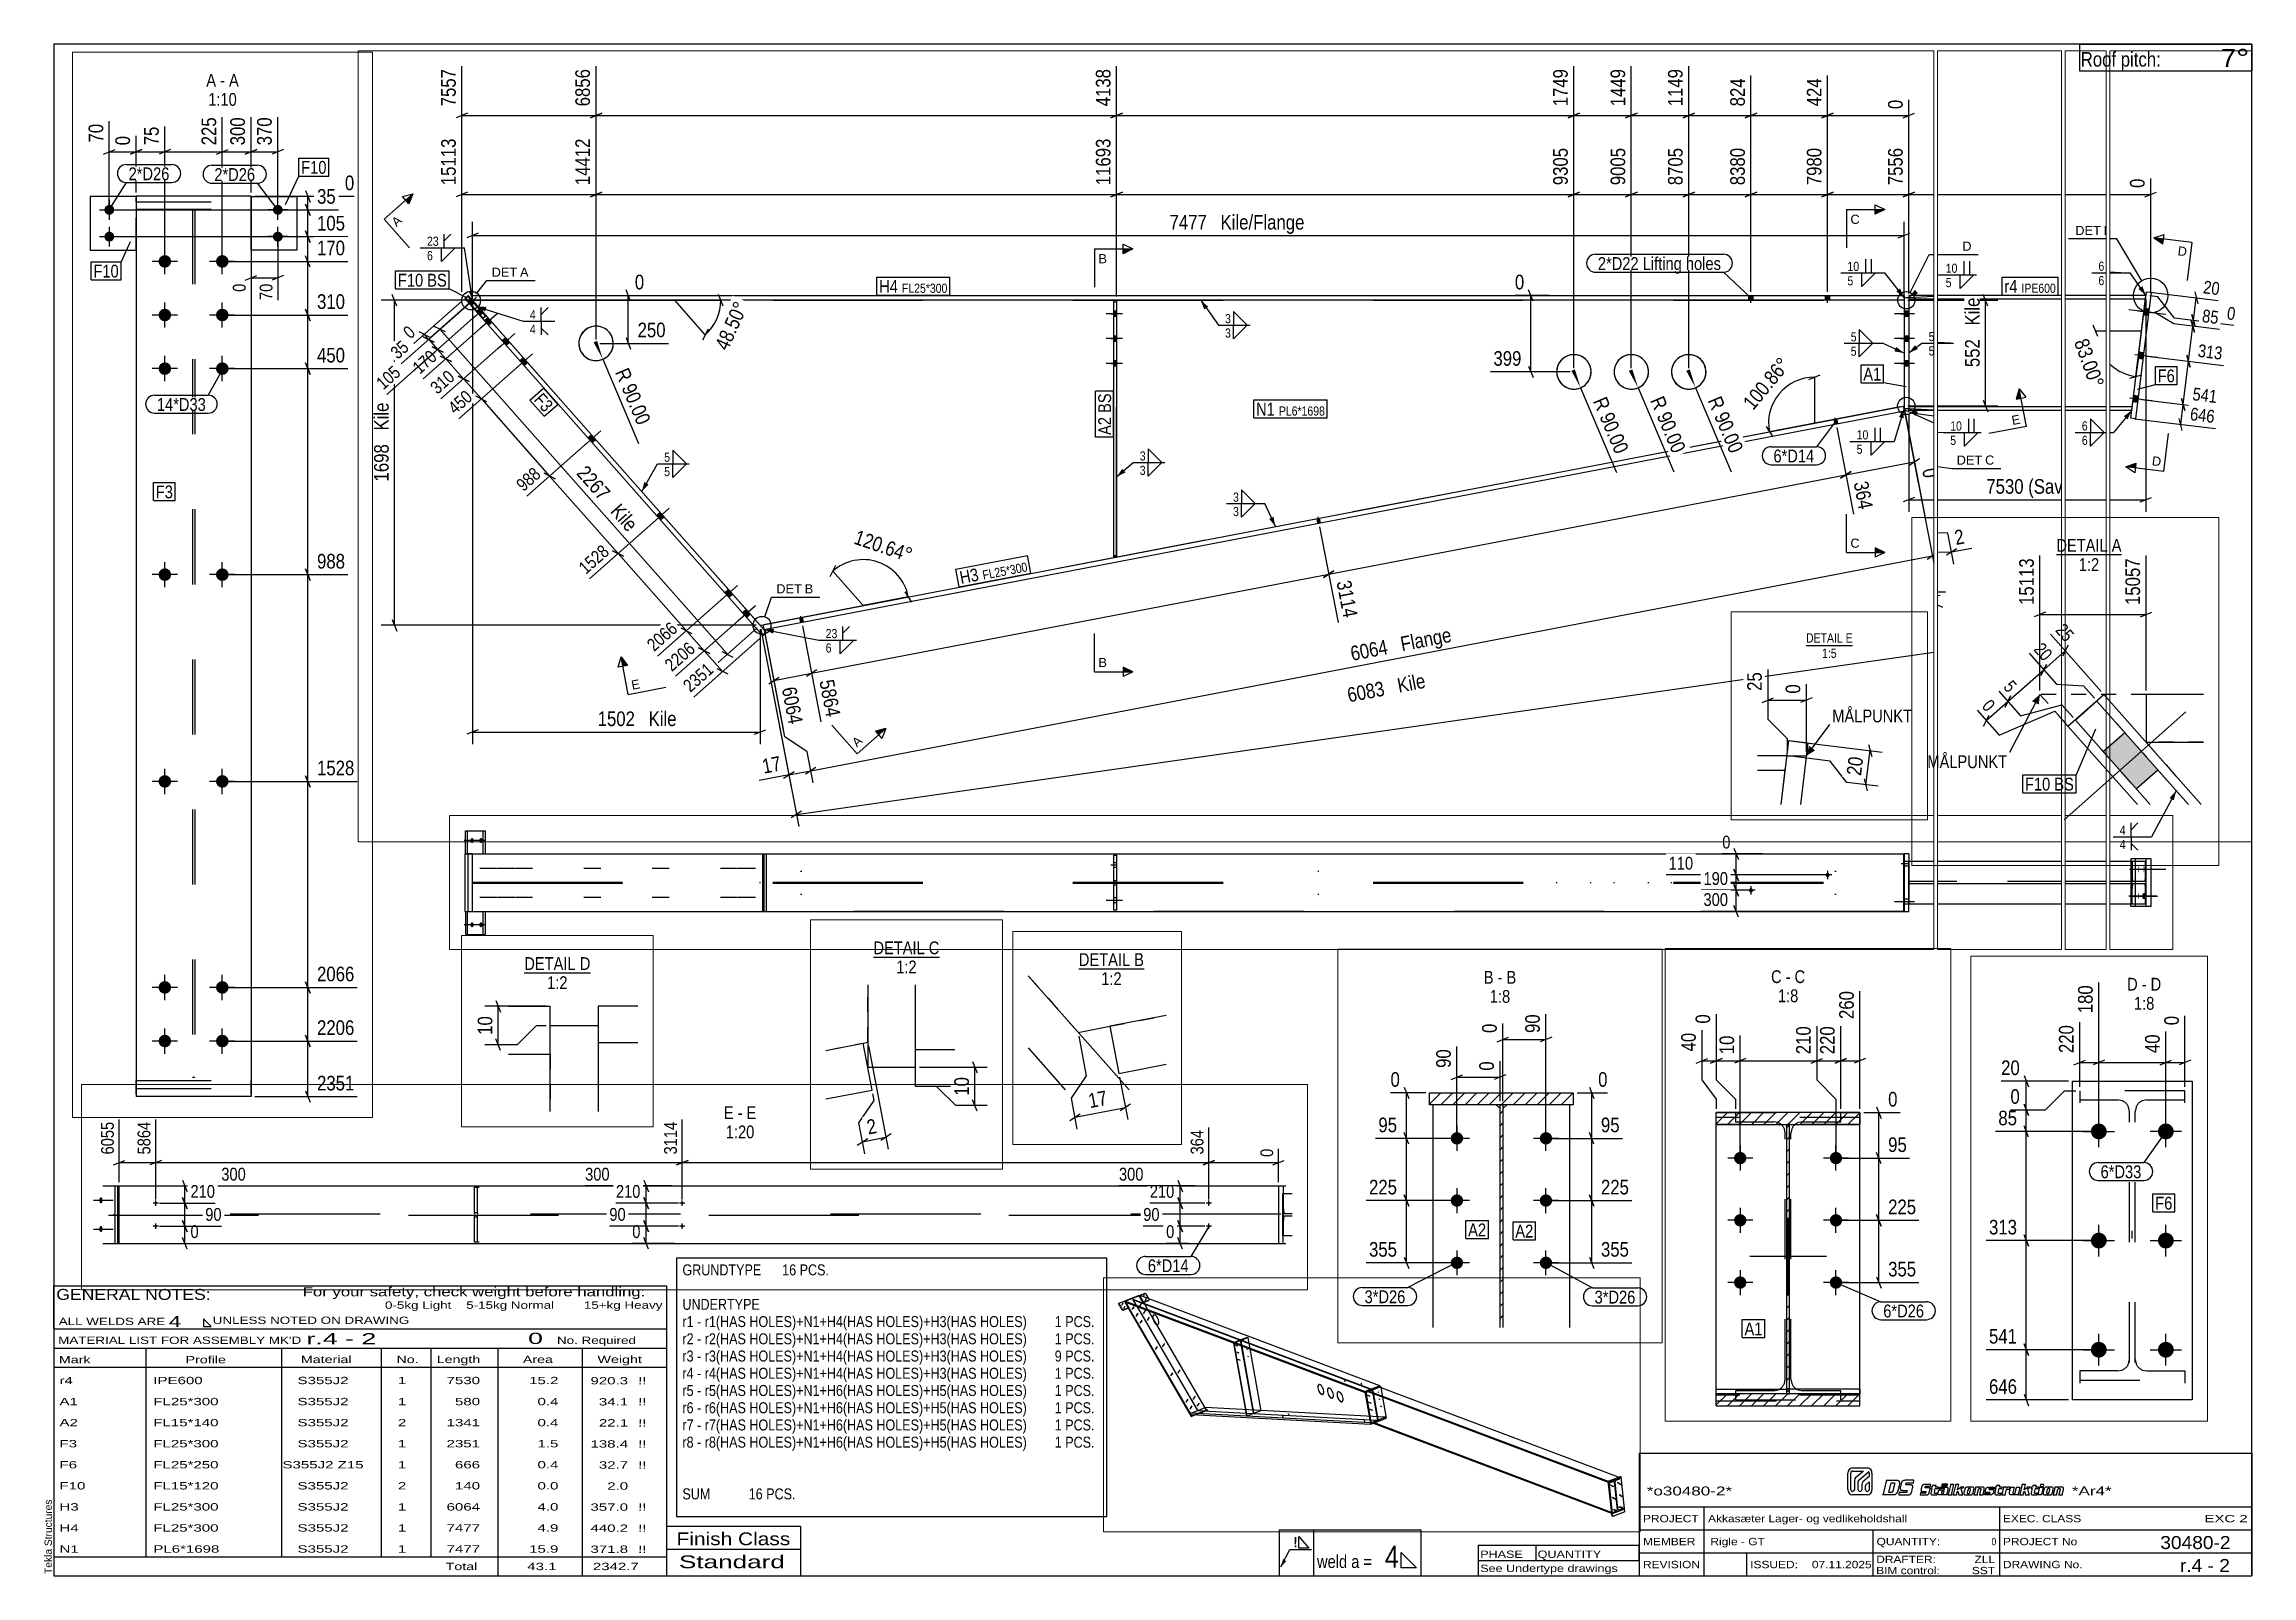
# Paper-space layout 'Layout1' of a CAD drawing. Header units: millimetres. Extents: x 2 to 579, y 5 to 405.
# The model-space entities are those that its viewports show. They can reach past a viewport. Long polylines and large blocks are cut down to what shows.
import ezdxf

# ---------------------------------------------------------------- set-up
doc = ezdxf.new("R2010")
doc.units = ezdxf.units.MM
doc.linetypes.add('DXK_LINE_DOT2', pattern=[3.9198, 1.9599, -1.9599])
doc.linetypes.add('DXK_LINE_DOT3', pattern=[5.9187, 2.979, -0.9799, 0.9799, -0.9799])
for name, color, linetype in [('GRAPHICAL_OBJECTS', 7, 'Continuous'), ('MÅLSÆTNING', 7, 'Continuous'), ('STÅL', 7, 'Continuous'), ('TEKST', 7, 'Continuous')]:
    doc.layers.add(name, color=color, linetype=linetype)
doc.layers.add('Viewport layer', color=7, linetype='Continuous', plot=False)
doc.styles.add('Arial', font='ARIAL.TTF', dxfattribs={"height": 0.2})
doc.styles.add('Arial Narrow', font='ARIALN.TTF', dxfattribs={"height": 0.2})
doc.styles.add('Arial Narrow Bold', font='ARIALNB.TTF', dxfattribs={"height": 0.2})
doc.styles.add('Arial Rounded MT Bold', font='ARLRDBD.TTF', dxfattribs={"height": 0.2})
doc.styles.add('IDAutomationHC39M', font='IDAUTOMATIONHC39M.TTF', dxfattribs={"height": 0.2})

psp = doc.layouts.get("Layout1")

# ---------------------------------------------------------------- texts
at = {"layer": 'GRAPHICAL_OBJECTS', "color": 7, "linetype": 'Continuous'}
for s, height, style, width, p in [('7°', 4.772, 'Arial Narrow', 1.3, (570.93, 399)), ('For your safety, check weight before handling:  ', 2.3861, 'Arial Narrow', 1.6, (70, 78)), ('0-5kg Light    5-15kg Normal        15+kg Heavy', 1.9089, 'Arial Narrow', 1.6, (91.5, 74.75)), ('4', 2.86, 'Arial Narrow', 1.794707, (35, 70)), ('r4', 1.909, 'Arial Narrow', 1.794707, (6.5, 55.06)), ('IPE600', 1.909, 'Arial Narrow', 1.794707, (31, 55.06)), ('S355J2', 1.909, 'Arial Narrow', 1.794707, (68.66, 55.06)), ('1', 1.91, 'Arial Narrow', 1.794707, (94.86, 55.06)), ('7530', 1.909, 'Arial Narrow', 1.794707, (107.58, 55.06)), ('15.2', 1.909, 'Arial Narrow', 1.794707, (129.13, 55.06)), ('920.3', 1.909, 'Arial Narrow', 1.794707, (145.15, 55)), ('!!', 1.909, 'Arial Narrow', 1.794707, (157.6, 55)), ('A1', 1.909, 'Arial Narrow', 1.794707, (6.5, 49.56)), ('FL25*300', 1.909, 'Arial Narrow', 1.794707, (31, 49.56)), ('S355J2', 1.909, 'Arial Narrow', 1.794707, (68.66, 49.56)), ('1', 1.91, 'Arial Narrow', 1.794707, (94.86, 49.56)), ('580', 1.909, 'Arial Narrow', 1.794707, (109.77, 49.56)), ('0.4', 1.909, 'Arial Narrow', 1.794707, (131.32, 49.56)), ('34.1', 1.909, 'Arial Narrow', 1.794707, (147.34, 49.5)), ('!!', 1.909, 'Arial Narrow', 1.794707, (157.6, 49.5)), ('A2', 1.909, 'Arial Narrow', 1.794707, (6.5, 44.06)), ('F3', 1.909, 'Arial Narrow', 1.794707, (6.5, 38.56)), ('FL15*140', 1.909, 'Arial Narrow', 1.794707, (31, 44.06)), ('FL25*300', 1.909, 'Arial Narrow', 1.794707, (31, 38.56)), ('S355J2', 1.909, 'Arial Narrow', 1.794707, (68.66, 44.06)), ('S355J2', 1.909, 'Arial Narrow', 1.794707, (68.66, 38.56)), ('2', 1.91, 'Arial Narrow', 1.794707, (94.86, 44.06)), ('1', 1.91, 'Arial Narrow', 1.794707, (94.86, 38.56)), ('2351', 1.909, 'Arial Narrow', 1.794707, (107.58, 38.56)), ('1341', 1.909, 'Arial Narrow', 1.794707, (107.58, 44.06)), ('0.4', 1.909, 'Arial Narrow', 1.794707, (131.32, 44.06)), ('1.5', 1.909, 'Arial Narrow', 1.794707, (131.32, 38.56)), ('138.4', 1.909, 'Arial Narrow', 1.794707, (145.15, 38.5)), ('22.1', 1.909, 'Arial Narrow', 1.794707, (147.34, 44)), ('!!', 1.909, 'Arial Narrow', 1.794707, (157.6, 44)), ('!!', 1.909, 'Arial Narrow', 1.794707, (157.6, 38.5)), ('F6', 1.909, 'Arial Narrow', 1.794707, (6.5, 33.06)), ('FL25*250', 1.909, 'Arial Narrow', 1.794707, (31, 33.06)), ('S355J2 Z15', 1.909, 'Arial Narrow', 1.794707, (64.73, 33.06)), ('1', 1.91, 'Arial Narrow', 1.794707, (94.86, 33.06)), ('666', 1.909, 'Arial Narrow', 1.794707, (109.77, 33.06)), ('0.4', 1.909, 'Arial Narrow', 1.794707, (131.32, 33.06)), ('32.7', 1.909, 'Arial Narrow', 1.794707, (147.34, 33)), ('!!', 1.909, 'Arial Narrow', 1.794707, (157.6, 33)), ('F10', 1.909, 'Arial Narrow', 1.794707, (6.5, 27.56)), ('FL15*120', 1.909, 'Arial Narrow', 1.794707, (31, 27.56)), ('S355J2', 1.909, 'Arial Narrow', 1.794707, (68.66, 27.56)), ('2', 1.91, 'Arial Narrow', 1.794707, (94.86, 27.56)), ('140', 1.909, 'Arial Narrow', 1.794707, (109.77, 27.56)), ('0.0', 1.909, 'Arial Narrow', 1.794707, (131.32, 27.56)), ('2.0', 1.909, 'Arial Narrow', 1.794707, (149.53, 27.5)), ('H3', 1.909, 'Arial Narrow', 1.794707, (6.5, 22.06)), ('FL25*300', 1.909, 'Arial Narrow', 1.794707, (31, 22.06)), ('S355J2', 1.909, 'Arial Narrow', 1.794707, (68.66, 22.06)), ('1', 1.91, 'Arial Narrow', 1.794707, (94.86, 22.06)), ('6064', 1.909, 'Arial Narrow', 1.794707, (107.58, 22.06)), ('4.0', 1.909, 'Arial Narrow', 1.794707, (131.32, 22.06)), ('357.0', 1.909, 'Arial Narrow', 1.794707, (145.15, 22)), ('!!', 1.909, 'Arial Narrow', 1.794707, (157.6, 22)), ('*o30480-2*', 2.333, 'IDAutomationHC39M', 1.425378, (421, 26)), ('*Ar4*', 2.333, 'IDAutomationHC39M', 1.425378, (532, 26.01)), ('H4', 1.909, 'Arial Narrow', 1.794707, (6.5, 16.56)), ('FL25*300', 1.909, 'Arial Narrow', 1.794707, (31, 16.56)), ('S355J2', 1.909, 'Arial Narrow', 1.794707, (68.66, 16.56)), ('1', 1.91, 'Arial Narrow', 1.794707, (94.86, 16.56)), ('7477', 1.909, 'Arial Narrow', 1.794707, (107.58, 16.56)), ('4.9', 1.909, 'Arial Narrow', 1.794707, (131.32, 16.56)), ('440.2', 1.909, 'Arial Narrow', 1.794707, (145.15, 16.5)), ('!!', 1.909, 'Arial Narrow', 1.794707, (157.6, 16.5)), ('PROJECT', 1.909, 'Arial Narrow', 1.425378, (420, 19)), ('Akkasæter Lager- og vedlikeholdshall', 1.9089, 'Arial Narrow', 1.425378, (437, 19)), ('EXEC. CLASS', 1.9089, 'Arial Narrow', 1.425378, (514, 19)), ('EXC 2', 1.909, 'Arial Narrow', 1.780292, (566.64, 19)), ('N1', 1.909, 'Arial Narrow', 1.794707, (6.5, 11.06)), ('PL6*1698', 1.909, 'Arial Narrow', 1.794707, (31, 11.06)), ('S355J2', 1.909, 'Arial Narrow', 1.794707, (68.66, 11.06)), ('1', 1.91, 'Arial Narrow', 1.794707, (94.86, 11.06)), ('7477', 1.909, 'Arial Narrow', 1.794707, (107.58, 11.06)), ('15.9', 1.909, 'Arial Narrow', 1.794707, (129.13, 11.06)), ('371.8', 1.909, 'Arial Narrow', 1.794707, (145.15, 11)), ('!!', 1.909, 'Arial Narrow', 1.794707, (157.6, 11)), ('Finish Class', 3.3405, 'Arial Narrow', 1.425378, (167.62, 13)), ('MEMBER', 1.909, 'Arial Narrow', 1.425378, (420, 13)), ('Rigle - GT', 1.909, 'Arial Narrow', 1.42538, (437.61, 13)), ('QUANTITY:', 1.909, 'Arial Narrow', 1.425378, (481, 13)), ('PROJECT No', 1.909, 'Arial Narrow', 1.425378, (514, 13)), ('30480-2', 3.397, 'Arial Rounded MT Bold', 1.1, (555.09, 12)), ('Total', 1.909, 'Arial Narrow', 1.7, (107.33, 6.5)), ('43.1', 1.909, 'Arial Narrow', 1.794707, (128.64, 6.5)), ('2342.7', 1.909, 'Arial Narrow', 1.794707, (145.77, 6.5)), ('Standard', 3.34, 'Arial Narrow', 1.780292, (168.26, 7)), ('See Undertype drawings', 1.9089, 'Arial Narrow', 1.5, (377.5, 6)), ('REVISION', 1.909, 'Arial Narrow', 1.425378, (420, 7)), ('ISSUED:', 1.909, 'Arial Narrow', 1.425378, (448, 7)), ('07.11.2025', 1.909, 'Arial Narrow', 1.425378, (464.11, 7)), ('DRAFTER:', 1.909, 'Arial Narrow', 1.425378, (480.91, 8.35)), ('BIM control:', 1.9089, 'Arial Narrow', 1.425378, (480.9, 5.44)), ('SST', 1.909, 'Arial Narrow', 1.425378, (505.88, 5.43)), ('ZLL', 1.909, 'Arial Narrow', 1.425378, (506.58, 8.35)), ('DRAWING No.', 1.9089, 'Arial Narrow', 1.425378, (514, 7)), ('r.4 - 2', 3.397, 'Arial Rounded MT Bold', 1.1, (560.22, 6))]:
    psp.add_text(s, height=height, dxfattribs=dict(at, style=style, width=width)).set_placement(p)
at = {"layer": 'GRAPHICAL_OBJECTS', "color": 7, "linetype": 'Continuous', "style": 'Arial Narrow'}
for s, height, p in [('Roof pitch:', 3.8177, (534.31, 399.13)), ('4', 5.73, (352.61, 7.11)), ('0', 1.91, (511.03, 13)), ('weld a =', 3.34, (334.88, 7.06))]:
    psp.add_text(s, height=height, dxfattribs=at).set_placement(p)
at = {"layer": 'GRAPHICAL_OBJECTS', "color": 7}
for s, height, style, width, p in [('GENERAL NOTES:', 2.8633, 'Arial Narrow', 1.4, (5.65, 77.06)), ('ALL WELDS ARE', 1.9089, 'Arial Narrow', 1.6, (6.29, 70.5)), ('UNLESS NOTED ON DRAWING', 1.9089, 'Arial Narrow', 1.6, (46.52, 70.78)), ("MATERIAL LIST FOR ASSEMBLY MK'D", 1.9089, 'Arial Narrow', 1.6, (6.15, 65.56)), ('r.4 - 2', 2.912, 'Arial Rounded MT Bold', 1.794707, (70.97, 65.47)), ('0', 2.91, 'Arial Rounded MT Bold', 1.794707, (128.86, 65.56)), ('No. Required', 1.9089, 'Arial Narrow', 1.6, (136.41, 65.56)), ('Mark', 1.909, 'Arial Narrow', 1.7, (6.34, 60.5)), ('Profile', 1.909, 'Arial Narrow', 1.7, (39.41, 60.5)), ('Material', 1.909, 'Arial Narrow', 1.7, (69.54, 60.56)), ('No.', 1.909, 'Arial Narrow', 1.7, (94.5, 60.56)), ('Length', 1.909, 'Arial Narrow', 1.7, (105, 60.56)), ('Area', 1.909, 'Arial Narrow', 1.7, (127.5, 60.56)), ('Weight', 1.909, 'Arial Narrow', 1.7, (147, 60.56)), ('PHASE', 1.909, 'Arial Narrow', 1.5, (377.5, 9.69)), ('QUANTITY', 1.909, 'Arial Narrow', 1.5, (392.5, 9.69))]:
    psp.add_text(s, height=height, dxfattribs=dict(at, style=style, width=width)).set_placement(p)
at = {"layer": 'GRAPHICAL_OBJECTS', "color": 174, "linetype": 'Continuous', "style": 'Arial'}
psp.add_text('Tekla Structures', height=1.9102, rotation=90, dxfattribs=at).set_placement((4.5, 5.5))
at = {"layer": 'GRAPHICAL_OBJECTS', "color": 2, "linetype": 'Continuous', "style": 'Arial Narrow Bold', "width": 0.99921}
psp.add_text('!', height=2.73, dxfattribs=at).set_placement((328.73, 12.42))
at = {"layer": 'TEKST', "color": 7, "style": 'Arial Narrow'}
for s, height, p in [('GRUNDTYPE      16 PCS.', 2.8633, (169.16, 83.47)), ('UNDERTYPE', 2.863, (169.16, 74.47)), ('r1 - r1(HAS HOLES)+N1+H4(HAS HOLES)+H3(HAS HOLES)        1 PCS.', 2.8633, (169.16, 69.97)), ('r2 - r2(HAS HOLES)+N1+H4(HAS HOLES)+H3(HAS HOLES)        1 PCS.', 2.8633, (169.16, 65.47)), ('r3 - r3(HAS HOLES)+N1+H4(HAS HOLES)+H3(HAS HOLES)        9 PCS.', 2.8633, (169.16, 60.97)), ('r4 - r4(HAS HOLES)+N1+H4(HAS HOLES)+H3(HAS HOLES)        1 PCS.', 2.8633, (169.16, 56.47)), ('r5 - r5(HAS HOLES)+N1+H6(HAS HOLES)+H5(HAS HOLES)        1 PCS.', 2.8633, (169.16, 51.97)), ('r6 - r6(HAS HOLES)+N1+H6(HAS HOLES)+H5(HAS HOLES)        1 PCS.', 2.8633, (169.16, 47.47)), ('r7 - r7(HAS HOLES)+N1+H6(HAS HOLES)+H5(HAS HOLES)        1 PCS.', 2.8633, (169.16, 42.97)), ('r8 - r8(HAS HOLES)+N1+H6(HAS HOLES)+H5(HAS HOLES)        1 PCS.', 2.8633, (169.16, 38.47)), ('SUM           16 PCS.', 2.8633, (169.16, 24.97))]:
    psp.add_text(s, height=height, dxfattribs=at).set_placement(p)

msp = doc.modelspace()

# ---------------------------------------------------------------- hatches: boundary and pattern name
at = {"layer": 'MÅLSÆTNING', "linetype": 'Continuous'}
for points in [[(121123.7, 2616.3), (121153.6, 2520.4), (121105.3, 2608.5)], [(126230.4, 2467.5), (126260.3, 2371.5), (126212, 2459.7)], [(126530.5, 2467.5), (126560.3, 2371.5), (126512, 2459.7)], [(126830.5, 2467.5), (126860.3, 2371.5), (126812.1, 2459.7)]]:
    msp.add_hatch(color=7, dxfattribs=at).paths.add_polyline_path(points)
at = {"layer": 'STÅL', "linetype": 'Continuous'}
for points in [[(21196.2, 3998.6), (21194, 4000.3), (21192.3, 4002.3), (21190.9, 4004.6), (21190, 4006.9), (21189.7, 4009.3), (21189.9, 4011.7), (21190.7, 4013.9), (21191.9, 4015.8), (21193.6, 4017.3), (21195.6, 4018.5), (21198, 4019.1), (21200.5, 4019.3), (21203.1, 4019), (21205.6, 4018.1), (21208, 4016.9), (21210.2, 4015.2), (21212, 4013.2), (21213.3, 4011), (21214.2, 4008.6), (21214.5, 4006.2), (21214.3, 4003.8), (21213.6, 4001.7), (21212.3, 3999.8), (21210.6, 3998.2), (21208.6, 3997.1), (21206.2, 3996.4), (21203.7, 3996.2), (21201.1, 3996.5), (21198.6, 3997.4)], [(20834, 3858.4), (20831.9, 3860), (20830.1, 3862), (20828.7, 3864.3), (20827.9, 3866.7), (20827.5, 3869.1), (20827.7, 3871.4), (20828.5, 3873.6), (20829.7, 3875.5), (20831.4, 3877), (20833.4, 3878.2), (20835.8, 3878.9), (20838.3, 3879), (20840.9, 3878.7), (20843.5, 3877.9), (20845.8, 3876.6), (20848, 3874.9), (20849.8, 3872.9), (20851.1, 3870.7), (20852, 3868.3), (20852.3, 3865.9), (20852.1, 3863.6), (20851.4, 3861.4), (20850.1, 3859.5), (20848.5, 3857.9), (20846.4, 3856.8), (20844.1, 3856.1), (20841.5, 3855.9), (20838.9, 3856.3), (20836.4, 3857.1)], [(20867.8, 3800.4), (20865.6, 3802), (20863.9, 3804), (20862.5, 3806.3), (20861.6, 3808.6), (20861.3, 3811.1), (20861.5, 3813.4), (20862.2, 3815.6), (20863.5, 3817.5), (20865.2, 3819), (20867.2, 3820.2), (20869.6, 3820.8), (20872.1, 3821), (20874.7, 3820.7), (20877.2, 3819.9), (20879.6, 3818.6), (20881.8, 3816.9), (20883.5, 3814.9), (20884.9, 3812.7), (20885.8, 3810.3), (20886.1, 3807.9), (20885.9, 3805.5), (20885.2, 3803.4), (20883.9, 3801.5), (20882.2, 3799.9), (20880.2, 3798.8), (20877.8, 3798.1), (20875.3, 3797.9), (20872.7, 3798.3), (20870.2, 3799.1)], [(21018.3, 3792.8), (21015.5, 3794.9), (21013.3, 3797.5), (21011.6, 3800.3), (21010.5, 3803.3), (21010, 3806.4), (21010.3, 3809.3), (21011.2, 3812.1), (21012.8, 3814.5), (21014.9, 3816.5), (21017.6, 3817.9), (21020.5, 3818.8), (21023.7, 3819), (21027, 3818.6), (21030.3, 3817.5), (21033.3, 3815.9), (21036, 3813.8), (21038.3, 3811.3), (21040, 3808.4), (21041.1, 3805.4), (21041.5, 3802.4), (21041.3, 3799.4), (21040.3, 3796.6), (21038.7, 3794.2), (21036.6, 3792.2), (21034, 3790.8), (21031, 3789.9), (21027.8, 3789.7), (21024.5, 3790.1), (21021.3, 3791.2)], [(21085.8, 3676.8), (21083.1, 3678.9), (21080.8, 3681.4), (21079.1, 3684.3), (21078, 3687.3), (21077.6, 3690.3), (21077.9, 3693.3), (21078.8, 3696.1), (21080.4, 3698.5), (21082.5, 3700.5), (21085.1, 3701.9), (21088.1, 3702.8), (21091.3, 3703), (21094.6, 3702.5), (21097.8, 3701.5), (21100.9, 3699.9), (21103.6, 3697.8), (21105.8, 3695.2), (21107.6, 3692.4), (21108.6, 3689.4), (21109.1, 3686.3), (21108.8, 3683.3), (21107.9, 3680.6), (21106.3, 3678.2), (21104.2, 3676.2), (21101.6, 3674.7), (21098.6, 3673.9), (21095.4, 3673.7), (21092.1, 3674.1), (21088.9, 3675.1)], [(21153.4, 3560.7), (21150.7, 3562.8), (21148.4, 3565.4), (21146.7, 3568.2), (21145.6, 3571.2), (21145.2, 3574.3), (21145.4, 3577.3), (21146.4, 3580), (21147.9, 3582.4), (21150.1, 3584.4), (21152.7, 3585.9), (21155.7, 3586.7), (21158.9, 3586.9), (21162.1, 3586.5), (21165.4, 3585.5), (21168.4, 3583.8), (21171.1, 3581.7), (21173.4, 3579.2), (21175.1, 3576.4), (21176.2, 3573.3), (21176.6, 3570.3), (21176.4, 3567.3), (21175.4, 3564.5), (21173.9, 3562.1), (21171.7, 3560.2), (21169.1, 3558.7), (21166.1, 3557.9), (21162.9, 3557.6), (21159.6, 3558.1), (21156.4, 3559.1)], [(22776, 3161.6), (22777.2, 3164.1), (22778.7, 3166.2), (22780.6, 3168.1), (22782.7, 3169.4), (22784.9, 3170.3), (22787.2, 3170.6), (22789.5, 3170.4), (22791.5, 3169.6), (22793.3, 3168.3), (22794.8, 3166.6), (22796, 3164.4), (22796.6, 3162), (22796.8, 3159.4), (22796.6, 3156.8), (22795.8, 3154.2), (22794.7, 3151.7), (22793.1, 3149.5), (22791.2, 3147.7), (22789.1, 3146.4), (22786.9, 3145.5), (22784.6, 3145.2), (22782.4, 3145.4), (22780.3, 3146.2), (22778.5, 3147.5), (22777, 3149.2), (22775.9, 3151.3), (22775.2, 3153.8), (22775, 3156.3), (22775.3, 3159)], [(21413, 3114.8), (21410.3, 3116.9), (21408, 3119.5), (21406.3, 3122.3), (21405.2, 3125.3), (21404.8, 3128.4), (21405, 3131.4), (21406, 3134.1), (21407.6, 3136.5), (21409.7, 3138.5), (21412.3, 3139.9), (21415.3, 3140.8), (21418.5, 3141), (21421.8, 3140.6), (21425, 3139.5), (21428, 3137.9), (21430.8, 3135.8), (21433, 3133.3), (21434.7, 3130.4), (21435.8, 3127.4), (21436.3, 3124.4), (21436, 3121.4), (21435.1, 3118.6), (21433.5, 3116.2), (21431.3, 3114.2), (21428.7, 3112.8), (21425.8, 3111.9), (21422.6, 3111.7), (21419.3, 3112.1), (21416, 3113.2)], [(22797.2, 3041.3), (22798.4, 3043.8), (22800, 3045.9), (22801.8, 3047.8), (22803.9, 3049.1), (22806.2, 3050), (22808.4, 3050.3), (22810.7, 3050.1), (22812.7, 3049.3), (22814.6, 3048), (22816.1, 3046.3), (22817.2, 3044.1), (22817.8, 3041.7), (22818, 3039.1), (22817.8, 3036.5), (22817, 3033.9), (22815.9, 3031.4), (22814.3, 3029.2), (22812.5, 3027.4), (22810.4, 3026), (22808.1, 3025.2), (22805.8, 3024.9), (22803.6, 3025.1), (22801.5, 3025.9), (22799.7, 3027.2), (22798.2, 3028.9), (22797.1, 3031), (22796.4, 3033.4), (22796.2, 3036), (22796.5, 3038.7)], [(22818.5, 2921), (22819.6, 2923.5), (22821.2, 2925.6), (22823, 2927.4), (22825.1, 2928.8), (22827.4, 2929.7), (22829.7, 2930), (22831.9, 2929.8), (22833.9, 2929), (22835.8, 2927.7), (22837.3, 2925.9), (22838.4, 2923.8), (22839.1, 2921.4), (22839.3, 2918.8), (22839, 2916.2), (22838.3, 2913.5), (22837.1, 2911.1), (22835.5, 2908.9), (22833.7, 2907.1), (22831.6, 2905.7), (22829.3, 2904.9), (22827.1, 2904.6), (22824.8, 2904.8), (22822.8, 2905.6), (22820.9, 2906.9), (22819.4, 2908.6), (22818.3, 2910.7), (22817.6, 2913.1), (22817.4, 2915.7), (22817.7, 2918.4)], [(127161.2, 2853.3), (127139.2, 2853.3), (127139.2, 2828.3), (127161.2, 2828.3)], [(127561.2, 2853.3), (127539.2, 2853.3), (127539.2, 2828.3), (127561.2, 2828.3)], [(120450.7, 2823.4), (120467.9, 2803.9), (120479.2, 2813.8), (120462, 2833.3)], [(120479.2, 2813.8), (120462, 2833.3), (120450.7, 2823.4), (120467.9, 2803.9)], [(120497.1, 2771), (120514.3, 2751.5), (120525.6, 2761.4), (120508.3, 2780.9)], [(120525.6, 2761.4), (120508.3, 2780.9), (120497.1, 2771), (120514.3, 2751.5)], [(135517.5, 2749.5), (135521.5, 2782.3), (135496.7, 2785.3), (135492.6, 2752.6)], [(135517.5, 2749.5), (135521.5, 2782.3), (135496.7, 2785.3), (135492.6, 2752.6)], [(123837, 2745.3), (123837, 2771.3), (123822, 2771.3), (123822, 2745.3)], [(127974.5, 2745.3), (127974.5, 2771.3), (127949.5, 2771.3), (127949.5, 2745.3)], [(120533.9, 2721.8), (120555.8, 2697.1), (120574.5, 2713.7), (120552.6, 2738.4)], [(120533.9, 2721.8), (120555.8, 2697.1), (120574.5, 2713.7), (120552.6, 2738.4)], [(21673.6, 2667.2), (21670.9, 2669.3), (21668.6, 2671.9), (21666.9, 2674.7), (21665.8, 2677.7), (21665.4, 2680.8), (21665.6, 2683.8), (21666.6, 2686.5), (21668.1, 2688.9), (21670.3, 2690.9), (21672.9, 2692.4), (21675.9, 2693.2), (21679.1, 2693.4), (21682.4, 2693), (21685.6, 2692), (21688.6, 2690.3), (21691.3, 2688.2), (21693.6, 2685.7), (21695.3, 2682.9), (21696.4, 2679.8), (21696.8, 2676.8), (21696.6, 2673.8), (21695.6, 2671), (21694.1, 2668.6), (21691.9, 2666.7), (21689.3, 2665.2), (21686.3, 2664.4), (21683.1, 2664.1), (21679.9, 2664.6), (21676.6, 2665.6)], [(123837, 2615.3), (123837, 2641.3), (123822, 2641.3), (123822, 2615.3)], [(127974.5, 2615.3), (127974.5, 2641.3), (127949.5, 2641.3), (127949.5, 2615.3)], [(120626.7, 2616.9), (120648.5, 2592.2), (120667.3, 2608.8), (120645.4, 2633.5)], [(120626.7, 2616.9), (120648.5, 2592.2), (120667.3, 2608.8), (120645.4, 2633.5)], [(24616.5, 2580.2), (24614.2, 2579.9), (24612, 2579.8), (24610, 2579.8), (24608.2, 2580), (24606.8, 2580.4), (24605.7, 2581), (24605.1, 2581.6), (24605, 2582.4), (24605.3, 2583.3), (24606.1, 2584.1), (24607.4, 2585), (24609, 2585.8), (24610.8, 2586.5), (24613, 2587.2), (24615.2, 2587.6), (24617.5, 2587.9), (24619.7, 2588.1), (24621.7, 2588), (24623.5, 2587.8), (24624.9, 2587.4), (24626, 2586.9), (24626.6, 2586.2), (24626.7, 2585.4), (24626.4, 2584.6), (24625.6, 2583.7), (24624.3, 2582.9), (24622.7, 2582.1), (24620.9, 2581.3), (24618.7, 2580.7)], [(135468.9, 2559), (135464.9, 2526.3), (135489.7, 2523.2), (135493.7, 2556)], [(135468.9, 2559), (135464.9, 2526.3), (135489.7, 2523.2), (135493.7, 2556)], [(24899.9, 2523.8), (24897.6, 2523.5), (24895.4, 2523.3), (24893.4, 2523.4), (24891.6, 2523.6), (24890.2, 2524), (24889.1, 2524.5), (24888.5, 2525.2), (24888.4, 2526), (24888.7, 2526.8), (24889.5, 2527.7), (24890.8, 2528.5), (24892.3, 2529.4), (24894.2, 2530.1), (24896.3, 2530.7), (24898.6, 2531.2), (24900.9, 2531.5), (24903, 2531.6), (24905.1, 2531.6), (24906.9, 2531.4), (24908.3, 2531), (24909.3, 2530.4), (24909.9, 2529.8), (24910.1, 2529), (24909.7, 2528.2), (24908.9, 2527.3), (24907.7, 2526.4), (24906.1, 2525.6), (24904.2, 2524.9), (24902.1, 2524.3)], [(120719.4, 2512.1), (120741.3, 2487.4), (120760, 2503.9), (120738.2, 2528.7)], [(120719.4, 2512.1), (120741.3, 2487.4), (120760, 2503.9), (120738.2, 2528.7)], [(123837, 2485.3), (123837, 2511.3), (123822, 2511.3), (123822, 2485.3)], [(127974.5, 2485.3), (127974.5, 2511.3), (127949.5, 2511.3), (127949.5, 2485.3)], [(62600.4, 2383.7, -1), (62600.4, 2357.7, -1)], [(63040.4, 2357.7, -1), (63040.4, 2383.7, -1)], [(135441.1, 2332.7), (135437.1, 2300), (135461.9, 2296.9), (135465.9, 2329.7)], [(135441.1, 2332.7), (135437.1, 2300), (135461.9, 2296.9), (135465.9, 2329.7)], [(25020.4, 2311.7), (25021.6, 2314.2), (25023.1, 2316.3), (25025, 2318.2), (25027.1, 2319.5), (25029.3, 2320.4), (25031.6, 2320.7), (25033.8, 2320.5), (25035.9, 2319.7), (25037.7, 2318.4), (25039.2, 2316.7), (25040.3, 2314.5), (25041, 2312.1), (25041.2, 2309.5), (25040.9, 2306.9), (25040.2, 2304.3), (25039, 2301.8), (25037.5, 2299.6), (25035.6, 2297.8), (25033.5, 2296.5), (25031.3, 2295.6), (25029, 2295.3), (25026.8, 2295.5), (25024.7, 2296.3), (25022.9, 2297.6), (25021.4, 2299.3), (25020.3, 2301.4), (25019.6, 2303.9), (25019.4, 2306.4), (25019.7, 2309.1)], [(62600.4, 2313.7, -1), (62600.4, 2287.7, -1)], [(63040.4, 2287.7, -1), (63040.4, 2313.7, -1)], [(62728.9, 2236, -1), (62761.9, 2236, -1)], [(62878.9, 2236, -1), (62911.9, 2236, -1)], [(21933.2, 2221.3), (21930.5, 2223.4), (21928.2, 2226), (21926.5, 2228.8), (21925.4, 2231.8), (21925, 2234.9), (21925.3, 2237.9), (21926.2, 2240.6), (21927.8, 2243), (21929.9, 2245), (21932.5, 2246.4), (21935.5, 2247.3), (21938.7, 2247.5), (21942, 2247.1), (21945.2, 2246), (21948.3, 2244.4), (21951, 2242.3), (21953.2, 2239.8), (21954.9, 2236.9), (21956, 2233.9), (21956.5, 2230.9), (21956.2, 2227.9), (21955.3, 2225.1), (21953.7, 2222.7), (21951.6, 2220.7), (21948.9, 2219.3), (21946, 2218.4), (21942.8, 2218.2), (21939.5, 2218.6), (21936.2, 2219.7)], [(127587.4, 2181.5), (127601.2, 2184.1), (127596.5, 2208.7), (127582.7, 2206)], [(127587.4, 2181.5), (127601.2, 2184.1), (127596.5, 2208.7), (127582.7, 2206)], [(25041.6, 2191.4), (25042.8, 2193.9), (25044.3, 2196), (25046.2, 2197.9), (25048.3, 2199.2), (25050.5, 2200.1), (25052.8, 2200.4), (25055, 2200.2), (25057.1, 2199.4), (25058.9, 2198.1), (25060.4, 2196.4), (25061.5, 2194.2), (25062.2, 2191.8), (25062.4, 2189.2), (25062.1, 2186.6), (25061.4, 2184), (25060.2, 2181.5), (25058.7, 2179.3), (25056.8, 2177.5), (25054.7, 2176.1), (25052.5, 2175.3), (25050.2, 2175), (25048, 2175.2), (25045.9, 2176), (25044.1, 2177.3), (25042.6, 2179), (25041.5, 2181.1), (25040.8, 2183.6), (25040.6, 2186.1), (25040.9, 2188.8)], [(22000.8, 2105.3), (21998.1, 2107.4), (21995.8, 2109.9), (21994.1, 2112.8), (21993, 2115.8), (21992.5, 2118.8), (21992.8, 2121.8), (21993.7, 2124.6), (21995.3, 2127), (21997.5, 2129), (22000.1, 2130.4), (22003, 2131.3), (22006.2, 2131.5), (22009.5, 2131), (22012.8, 2130), (22015.8, 2128.4), (22018.5, 2126.3), (22020.8, 2123.7), (22022.5, 2120.9), (22023.6, 2117.9), (22024, 2114.8), (22023.8, 2111.8), (22022.8, 2109.1), (22021.3, 2106.7), (22019.1, 2104.7), (22016.5, 2103.3), (22013.5, 2102.4), (22010.3, 2102.2), (22007, 2102.6), (22003.8, 2103.6)], [(121075.9, 2109.2), (121097.8, 2084.4), (121116.5, 2101), (121094.7, 2125.7)], [(121075.9, 2109.2), (121097.8, 2084.4), (121116.5, 2101), (121094.7, 2125.7)], [(62728.9, 2096, -1), (62761.9, 2096, -1)], [(62878.9, 2096, -1), (62911.9, 2096, -1)], [(25062.8, 2071.1), (25064, 2073.6), (25065.5, 2075.7), (25067.4, 2077.5), (25069.5, 2078.9), (25071.7, 2079.8), (25074, 2080.1), (25076.2, 2079.9), (25078.3, 2079.1), (25080.1, 2077.8), (25081.6, 2076.1), (25082.8, 2073.9), (25083.4, 2071.5), (25083.6, 2068.9), (25083.4, 2066.3), (25082.6, 2063.7), (25081.5, 2061.2), (25079.9, 2059), (25078, 2057.2), (25075.9, 2055.8), (25073.7, 2055), (25071.4, 2054.7), (25069.2, 2054.9), (25067.1, 2055.7), (25065.3, 2057), (25063.8, 2058.7), (25062.7, 2060.8), (25062, 2063.2), (25061.8, 2065.8), (25062.1, 2068.5)], [(22175.6, 2036.4), (22174.2, 2036.1), (22172.8, 2035.8), (22171.6, 2035.6), (22170.5, 2035.5), (22169.6, 2035.4), (22168.9, 2035.5), (22168.6, 2035.7), (22168.5, 2035.9), (22168.7, 2036.3), (22169.2, 2036.7), (22170, 2037.1), (22171, 2037.6), (22172.2, 2038), (22173.5, 2038.5), (22174.9, 2038.9), (22176.3, 2039.3), (22177.7, 2039.6), (22178.9, 2039.8), (22180, 2039.9), (22180.9, 2039.9), (22181.6, 2039.8), (22181.9, 2039.7), (22182, 2039.4), (22181.8, 2039.1), (22181.3, 2038.7), (22180.5, 2038.2), (22179.5, 2037.8), (22178.3, 2037.3), (22177, 2036.9)], [(62728.9, 1956, -1), (62761.9, 1956, -1)], [(62878.9, 1956, -1), (62911.9, 1956, -1)], [(23559.8, 1962.5), (23558.4, 1962.1), (23557.1, 1961.8), (23555.8, 1961.6), (23554.7, 1961.5), (23553.8, 1961.5), (23553.2, 1961.5), (23552.8, 1961.7), (23552.8, 1962), (23553, 1962.3), (23553.5, 1962.7), (23554.3, 1963.1), (23555.3, 1963.6), (23556.5, 1964.1), (23557.8, 1964.5), (23559.2, 1964.9), (23560.6, 1965.3), (23561.9, 1965.6), (23563.2, 1965.8), (23564.3, 1965.9), (23565.2, 1965.9), (23565.8, 1965.9), (23566.2, 1965.7), (23566.3, 1965.4), (23566, 1965.1), (23565.5, 1964.7), (23564.7, 1964.3), (23563.7, 1963.8), (23562.6, 1963.3), (23561.2, 1962.9)], [(24944.1, 1888.5), (24942.7, 1888.1), (24941.3, 1887.8), (24940.1, 1887.6), (24939, 1887.5), (24938.1, 1887.5), (24937.5, 1887.6), (24937.1, 1887.7), (24937, 1888), (24937.3, 1888.3), (24937.8, 1888.7), (24938.5, 1889.2), (24939.5, 1889.6), (24940.7, 1890.1), (24942, 1890.5), (24943.4, 1891), (24944.8, 1891.3), (24946.2, 1891.6), (24947.5, 1891.8), (24948.6, 1891.9), (24949.4, 1892), (24950.1, 1891.9), (24950.4, 1891.7), (24950.5, 1891.5), (24950.3, 1891.1), (24949.8, 1890.7), (24949, 1890.3), (24948, 1889.8), (24946.8, 1889.4), (24945.5, 1888.9)], [(121433.8, 1704.7), (121455.6, 1680), (121474.3, 1696.6), (121452.5, 1721.3)], [(121433.8, 1704.7), (121455.6, 1680), (121474.3, 1696.6), (121452.5, 1721.3)], [(124886.6, 1663.5), (124900.4, 1666.1), (124895.7, 1690.7), (124881.9, 1688.1)], [(124886.6, 1663.5), (124900.4, 1666.1), (124895.7, 1690.7), (124881.9, 1688.1)], [(62728.9, 1418, -1), (62761.9, 1418, -1)], [(62878.9, 1418, -1), (62911.9, 1418, -1)], [(121790.2, 1301.8), (121812.1, 1277.1), (121830.8, 1293.6), (121809, 1318.3)], [(121790.2, 1301.8), (121812.1, 1277.1), (121830.8, 1293.6), (121809, 1318.3)], [(121883, 1196.9), (121904.9, 1172.2), (121923.6, 1188.8), (121901.7, 1213.5)], [(121883, 1196.9), (121904.9, 1172.2), (121923.6, 1188.8), (121901.7, 1213.5)], [(122185.9, 1145.5), (122199.6, 1148.2), (122194.9, 1172.7), (122181.2, 1170.1)], [(122185.9, 1145.5), (122199.6, 1148.2), (122194.9, 1172.7), (122181.2, 1170.1)], [(62728.9, 878, -1), (62761.9, 878, -1)], [(62878.9, 878, -1), (62911.9, 878, -1)], [(29261.2, 829.7), (29263.1, 832.5), (29265.5, 835), (29268.1, 836.9), (29270.9, 838.3), (29273.7, 839), (29276.5, 839), (29279.1, 838.4), (29281.4, 837.1), (29283.3, 835.2), (29284.7, 832.8), (29285.6, 830), (29285.9, 826.9), (29285.6, 823.6), (29284.7, 820.4), (29283.2, 817.2), (29281.3, 814.4), (29279, 811.9), (29276.3, 810), (29273.5, 808.6), (29270.7, 807.9), (29267.9, 807.9), (29265.3, 808.5), (29263, 809.8), (29261.1, 811.7), (29259.7, 814.1), (29258.8, 816.9), (29258.5, 820), (29258.9, 823.3), (29259.8, 826.5)], [(29146, 785), (29147.9, 787.9), (29150.2, 790.3), (29152.8, 792.3), (29155.6, 793.7), (29158.5, 794.4), (29161.3, 794.4), (29163.9, 793.8), (29166.2, 792.5), (29168.1, 790.6), (29169.5, 788.1), (29170.4, 785.3), (29170.6, 782.2), (29170.3, 779), (29169.4, 775.7), (29168, 772.6), (29166, 769.7), (29163.7, 767.3), (29161.1, 765.3), (29158.3, 764), (29155.4, 763.3), (29152.6, 763.2), (29150, 763.9), (29147.7, 765.2), (29145.8, 767.1), (29144.4, 769.5), (29143.6, 772.3), (29143.3, 775.4), (29143.6, 778.7), (29144.5, 781.9)], [(29283, 625.9), (29284.9, 628.8), (29287.3, 631.2), (29289.9, 633.2), (29292.7, 634.6), (29295.5, 635.3), (29298.3, 635.3), (29300.9, 634.7), (29303.2, 633.4), (29305.1, 631.5), (29306.6, 629.1), (29307.4, 626.2), (29307.7, 623.1), (29307.4, 619.9), (29306.5, 616.6), (29305, 613.5), (29303.1, 610.7), (29300.8, 608.2), (29298.2, 606.2), (29295.4, 604.9), (29292.5, 604.2), (29289.7, 604.1), (29287.1, 604.8), (29284.8, 606.1), (29282.9, 608), (29281.5, 610.4), (29280.6, 613.2), (29280.4, 616.3), (29280.7, 619.6), (29281.6, 622.8)], [(75403.1, 621.5, -1), (75403.1, 588.5, -1)], [(75543.1, 588.5, -1), (75543.1, 621.5, -1)], [(29167.8, 581.3), (29169.7, 584.2), (29172, 586.6), (29174.6, 588.6), (29177.4, 589.9), (29180.3, 590.6), (29183.1, 590.7), (29185.7, 590), (29188, 588.7), (29189.9, 586.8), (29191.3, 584.4), (29192.2, 581.6), (29192.5, 578.5), (29192.1, 575.3), (29191.2, 572), (29189.8, 568.9), (29187.9, 566), (29185.5, 563.6), (29182.9, 561.6), (29180.1, 560.3), (29177.3, 559.5), (29174.5, 559.5), (29171.9, 560.1), (29169.6, 561.4), (29167.7, 563.3), (29166.2, 565.8), (29165.4, 568.6), (29165.1, 571.7), (29165.4, 574.9), (29166.3, 578.2)], [(89741.6, 570), (89741.8, 572.7), (89742.4, 575.3), (89743.3, 577.6), (89744.5, 579.7), (89745.9, 581.3), (89747.6, 582.4), (89749.3, 582.9), (89751.1, 582.9), (89752.9, 582.4), (89754.6, 581.3), (89756, 579.7), (89757.2, 577.6), (89758.1, 575.3), (89758.7, 572.7), (89758.9, 570), (89758.7, 567.3), (89758.1, 564.7), (89757.2, 562.4), (89756, 560.3), (89754.6, 558.7), (89752.9, 557.6), (89751.1, 557.1), (89749.3, 557.1), (89747.6, 557.6), (89745.9, 558.7), (89744.5, 560.3), (89743.3, 562.4), (89742.4, 564.7), (89741.8, 567.3)], [(89788, 570), (89788.2, 572.7), (89788.8, 575.3), (89789.7, 577.6), (89790.9, 579.7), (89792.3, 581.3), (89794, 582.4), (89795.7, 582.9), (89797.5, 582.9), (89799.3, 582.4), (89800.9, 581.3), (89802.4, 579.7), (89803.6, 577.6), (89804.5, 575.3), (89805.1, 572.7), (89805.2, 570), (89805.1, 567.3), (89804.5, 564.7), (89803.6, 562.4), (89802.4, 560.3), (89800.9, 558.7), (89799.3, 557.6), (89797.5, 557.1), (89795.7, 557.1), (89794, 557.6), (89792.3, 558.7), (89790.9, 560.3), (89789.7, 562.4), (89788.8, 564.7), (89788.2, 567.3)], [(56281.5, 536.7, -1), (56281.5, 562.7, -1)], [(56481.5, 536.7, -1), (56481.5, 562.7, -1)], [(110, 467.3), (109.8, 463.9), (109.2, 460.6), (108.3, 457.6), (107.2, 455), (105.7, 453), (104.1, 451.6), (102.4, 450.9), (100.7, 450.9), (98.9, 451.6), (97.3, 453), (95.9, 455), (94.7, 457.6), (93.9, 460.6), (93.3, 463.9), (93.1, 467.3), (93.3, 470.7), (93.9, 474), (94.7, 477), (95.9, 479.6), (97.3, 481.6), (98.9, 483), (100.7, 483.7), (102.4, 483.7), (104.1, 483), (105.7, 481.6), (107.2, 479.6), (108.3, 477), (109.2, 474), (109.8, 470.7)], [(387.9, 445.3, -1), (387.9, 459.3, -1)], [(3137.9, 445.3, -1), (3137.9, 459.3, -1)], [(5887.9, 445.3, -1), (5887.9, 459.3, -1)], [(69213.1, 414.2, -1), (69213.1, 440.2, -1)], [(69399.1, 414.2, -1), (69399.1, 440.2, -1)], [(29304.8, 422.2), (29306.8, 425.1), (29309.1, 427.5), (29311.7, 429.5), (29314.5, 430.8), (29317.4, 431.5), (29320.2, 431.6), (29322.8, 430.9), (29325.1, 429.6), (29327, 427.7), (29328.4, 425.3), (29329.2, 422.5), (29329.5, 419.4), (29329.2, 416.2), (29328.3, 412.9), (29326.8, 409.8), (29324.9, 406.9), (29322.6, 404.5), (29320, 402.5), (29317.2, 401.2), (29314.3, 400.4), (29311.5, 400.4), (29308.9, 401.1), (29306.6, 402.3), (29304.7, 404.2), (29303.3, 406.7), (29302.4, 409.5), (29302.2, 412.6), (29302.5, 415.8), (29303.4, 419.1)], [(56281.5, 406.7, -1), (56281.5, 432.7, -1)], [(56481.5, 406.7, -1), (56481.5, 432.7, -1)], [(104748.5, 420), (104748.5, 416.6), (104748.4, 413.3), (104748.2, 410.3), (104747.9, 407.7), (104747.5, 405.7), (104747.2, 404.3), (104746.7, 403.6), (104746.3, 403.6), (104745.9, 404.3), (104745.5, 405.7), (104745.2, 407.7), (104744.9, 410.3), (104744.7, 413.3), (104744.6, 416.6), (104744.5, 420), (104744.6, 423.4), (104744.7, 426.7), (104744.9, 429.7), (104745.2, 432.3), (104745.5, 434.3), (104745.9, 435.7), (104746.3, 436.4), (104746.7, 436.4), (104747.2, 435.7), (104747.5, 434.3), (104747.9, 432.3), (104748.2, 429.7), (104748.4, 426.7), (104748.5, 423.4)], [(104776.3, 420), (104776.3, 416.6), (104776.2, 413.3), (104775.9, 410.3), (104775.7, 407.7), (104775.3, 405.7), (104774.9, 404.3), (104774.5, 403.6), (104774.1, 403.6), (104773.7, 404.3), (104773.3, 405.7), (104773, 407.7), (104772.7, 410.3), (104772.5, 413.3), (104772.4, 416.6), (104772.3, 420), (104772.4, 423.4), (104772.5, 426.7), (104772.7, 429.7), (104773, 432.3), (104773.3, 434.3), (104773.7, 435.7), (104774.1, 436.4), (104774.5, 436.4), (104774.9, 435.7), (104775.3, 434.3), (104775.7, 432.3), (104775.9, 429.7), (104776.2, 426.7), (104776.3, 423.4)], [(75386.6, 377, -1), (75419.6, 377, -1)], [(75526.6, 377, -1), (75559.6, 377, -1)], [(96840.8, 390, -1), (96818.8, 390, -1)], [(29189.6, 377.6), (29191.5, 380.4), (29193.8, 382.9), (29196.5, 384.8), (29199.3, 386.2), (29202.1, 386.9), (29204.9, 386.9), (29207.5, 386.3), (29209.8, 385), (29211.7, 383.1), (29213.1, 380.7), (29214, 377.9), (29214.3, 374.8), (29213.9, 371.5), (29213, 368.3), (29211.6, 365.1), (29209.7, 362.3), (29207.3, 359.8), (29204.7, 357.9), (29201.9, 356.5), (29199.1, 355.8), (29196.3, 355.8), (29193.7, 356.4), (29191.4, 357.7), (29189.5, 359.6), (29188.1, 362), (29187.2, 364.8), (29186.9, 367.9), (29187.2, 371.2), (29188.1, 374.5)], [(62728.9, 340, -1), (62761.9, 340, -1)], [(62878.9, 340, -1), (62911.9, 340, -1)], [(387.9, 325.3, -1), (387.9, 339.3, -1)], [(3137.9, 325.3, -1), (3137.9, 339.3, -1)], [(5887.9, 325.3, -1), (5887.9, 339.3, -1)], [(110, 317.3), (109.8, 313.9), (109.2, 310.6), (108.3, 307.6), (107.2, 305), (105.7, 303), (104.1, 301.6), (102.4, 300.9), (100.7, 300.9), (98.9, 301.6), (97.3, 303), (95.9, 305), (94.7, 307.6), (93.9, 310.6), (93.3, 313.9), (93.1, 317.3), (93.3, 320.7), (93.9, 324), (94.7, 327), (95.9, 329.6), (97.3, 331.6), (98.9, 333), (100.7, 333.7), (102.4, 333.7), (104.1, 333), (105.7, 331.6), (107.2, 329.6), (108.3, 327), (109.2, 324), (109.8, 320.7)], [(96440.8, 310, -1), (96418.8, 310, -1)], [(56281.5, 276.7, -1), (56281.5, 302.7, -1)], [(56481.5, 276.7, -1), (56481.5, 302.7, -1)], [(69213.1, 284.2, -1), (69213.1, 310.2, -1)], [(69399.1, 284.2, -1), (69399.1, 310.2, -1)], [(104748.5, 280), (104748.5, 276.6), (104748.4, 273.3), (104748.2, 270.3), (104747.9, 267.7), (104747.5, 265.7), (104747.2, 264.3), (104746.7, 263.6), (104746.3, 263.6), (104745.9, 264.3), (104745.5, 265.7), (104745.2, 267.7), (104744.9, 270.3), (104744.7, 273.3), (104744.6, 276.6), (104744.5, 280), (104744.6, 283.4), (104744.7, 286.7), (104744.9, 289.7), (104745.2, 292.3), (104745.5, 294.3), (104745.9, 295.7), (104746.3, 296.4), (104746.7, 296.4), (104747.2, 295.7), (104747.5, 294.3), (104747.9, 292.3), (104748.2, 289.7), (104748.4, 286.7), (104748.5, 283.4)], [(104783.3, 280), (104783.1, 276.6), (104782.5, 273.3), (104781.6, 270.3), (104780.3, 267.7), (104778.8, 265.7), (104777.1, 264.3), (104775.3, 263.6), (104773.4, 263.6), (104771.6, 264.3), (104769.8, 265.7), (104768.3, 267.7), (104767.1, 270.3), (104766.1, 273.3), (104765.5, 276.6), (104765.4, 280), (104765.5, 283.4), (104766.1, 286.7), (104767.1, 289.7), (104768.3, 292.3), (104769.8, 294.3), (104771.6, 295.7), (104773.4, 296.4), (104775.3, 296.4), (104777.1, 295.7), (104778.8, 294.3), (104780.3, 292.3), (104781.6, 289.7), (104782.5, 286.7), (104783.1, 283.4)], [(62728.9, 200, -1), (62761.9, 200, -1)], [(62878.9, 200, -1), (62911.9, 200, -1)], [(69213.1, 154.2, -1), (69213.1, 180.2, -1)], [(69399.1, 154.2, -1), (69399.1, 180.2, -1)], [(75386.6, 149, -1), (75419.6, 149, -1)], [(75526.6, 149, -1), (75559.6, 149, -1)], [(89741.6, 130), (89741.8, 132.7), (89742.4, 135.3), (89743.3, 137.6), (89744.5, 139.7), (89745.9, 141.3), (89747.6, 142.4), (89749.3, 142.9), (89751.1, 142.9), (89752.9, 142.4), (89754.6, 141.3), (89756, 139.7), (89757.2, 137.6), (89758.1, 135.3), (89758.7, 132.7), (89758.9, 130), (89758.7, 127.3), (89758.1, 124.7), (89757.2, 122.4), (89756, 120.3), (89754.6, 118.7), (89752.9, 117.6), (89751.1, 117.1), (89749.3, 117.1), (89747.6, 117.6), (89745.9, 118.7), (89744.5, 120.3), (89743.3, 122.4), (89742.4, 124.7), (89741.8, 127.3)], [(89788, 130), (89788.2, 132.7), (89788.8, 135.3), (89789.7, 137.6), (89790.9, 139.7), (89792.3, 141.3), (89794, 142.4), (89795.7, 142.9), (89797.5, 142.9), (89799.3, 142.4), (89800.9, 141.3), (89802.4, 139.7), (89803.6, 137.6), (89804.5, 135.3), (89805.1, 132.7), (89805.2, 130), (89805.1, 127.3), (89804.5, 124.7), (89803.6, 122.4), (89802.4, 120.3), (89800.9, 118.7), (89799.3, 117.6), (89797.5, 117.1), (89795.7, 117.1), (89794, 117.6), (89792.3, 118.7), (89790.9, 120.3), (89789.7, 122.4), (89788.8, 124.7), (89788.2, 127.3)], [(40067.6, 59.5), (40084.8, 40), (40096, 49.9), (40078.8, 69.4)], [(40096, 49.9), (40078.8, 69.4), (40067.6, 59.5), (40084.8, 40)]]:
    msp.add_hatch(color=96, dxfattribs=at).paths.add_polyline_path(points)
h = msp.add_hatch(dxfattribs=at)
h.set_pattern_fill('', scale=5.6, style=0, pattern_type=0)
h.set_pattern_definition([(45, (56531.546, 644.67), (-12.5724, 12.5724), [])])
h.paths.add_polyline_path([(56531.5, 619.7), (56531.5, 644.7), (56231.5, 644.7), (56231.5, 619.7)])
h = msp.add_hatch(dxfattribs=at)
h.set_pattern_fill('', scale=5.6, style=0, pattern_type=0)
h.set_pattern_definition([(45, (56384.546, 619.67), (-12.57236, 12.57236), [])])
h.paths.add_polyline_path([(56384.5, 57.5), (56384.5, 619.7), (56378.5, 619.7), (56378.5, 57.5)])
h = msp.add_hatch(dxfattribs=at)
h.set_pattern_fill('', scale=5.6, style=0, pattern_type=0)
h.set_pattern_definition([(45, (69456.148, 522.18), (-12.5724, 12.5724), [])])
h.paths.add_polyline_path([(69456.1, 497.2), (69456.1, 522.2), (69156.1, 522.2), (69156.1, 497.2)])
h = msp.add_hatch(dxfattribs=at)
h.set_pattern_fill('', scale=5.6, style=0, pattern_type=0)
h.set_pattern_definition([(45, (69309.148, 32), (-12.57236, 12.57236), [])])
h.paths.add_polyline_path([(69303.1, 32), (69309.1, 32), (69309.1, 497.2), (69303.1, 497.2)])
h = msp.add_hatch(dxfattribs=at)
h.set_pattern_fill('', scale=5.6, style=0, pattern_type=0)
h.set_pattern_definition([(45, (56531.546, 57.456), (-12.5724, 12.5724), [])])
h.paths.add_polyline_path([(56531.5, 32), (56531.5, 57.5), (56231.5, 57.5), (56231.5, 32)])
at = {"layer": 'TEKST', "linetype": 'Continuous'}
for color, points in [(30, [(120140.3, 3332.7), (120123.7, 3351.4), (120161.2, 3384.6)]), (30, [(127799.5, 3277.4), (127799.5, 3302.4), (127849.5, 3302.4)]), (30, [(135596.6, 3147.9), (135593.5, 3123.1), (135547, 3154)]), (30, [(123872, 3071.5), (123872, 3096.5), (123922, 3096.5)]), (3, [(135486.9, 2901.6), (135505, 2853.3), (135466.3, 2887.4)]), (3, [(127928.7, 2890.5), (127949.5, 2843.3), (127909, 2875.1)]), (3, [(128022, 2863.4), (127974.5, 2843.3), (128007, 2883.3)]), (3, [(120477.9, 2879.6), (120473, 2828.3), (120453.2, 2875.9)]), (3, [(124294.9, 2780.3), (124276.1, 2828.3), (124315.3, 2794.8)]), (3, [(120538.3, 2769.4), (120494.5, 2796.5), (120545.9, 2793.3)]), (3, [(120538.3, 2769.4), (120494.5, 2796.5), (120545.9, 2793.3)]), (3, [(127909.2, 2584.4), (127949.5, 2552.4), (127898.9, 2561.7)]), (3, [(128022, 2573.5), (127974.5, 2553.3), (128006.9, 2593.4)]), (30, [(130620.7, 2317.1), (130596.1, 2312.4), (130611.3, 2366.2)]), (3, [(127923.2, 2219), (127949.5, 2263.3), (127947.2, 2211.8)]), (3, [(128008.6, 2224.6), (127974.5, 2263.3), (128022.8, 2245.2)]), (3, [(135389.8, 2222.8), (135431.3, 2253.3), (135409.1, 2206.8)]), (30, [(135452.8, 1977), (135449.8, 1952.1), (135400.1, 1958.2)]), (3, [(123882.8, 1929.3), (123837, 1905.5), (123866.2, 1948)]), (3, [(123882.8, 1929.3), (123837, 1905.5), (123866.2, 1948)]), (3, [(121392.4, 1866.6), (121357, 1829.2), (121370.6, 1878.9)]), (3, [(124656.4, 1697.3), (124666.1, 1646.7), (124633.7, 1686.8)]), (30, [(127799.5, 1510.8), (127799.5, 1535.8), (127849.5, 1510.8)]), (3, [(122043, 1087.4), (121996.3, 1109.2), (122047.8, 1111.9)]), (30, [(121283.1, 921.5), (121258.6, 916.8), (121249.2, 965.9)]), (30, [(123872, 887.8), (123872, 912.8), (123922, 887.8)]), (30, [(122594.4, 558.8), (122577.8, 577.6), (122631.9, 592)]), (7, [(141482.6, 90.6), (141471.1, 83.6), (141474.7, 96.6)]), (3, [(40102.1, 35.3), (40105.6, 39.1), (40104.3, 34.1)]), (3, [(40102.1, 35.3), (40105.6, 39.1), (40104.3, 34.1)])]:
    msp.add_hatch(color=color, dxfattribs=at).paths.add_polyline_path(points)

# ---------------------------------------------------------------- linework, layer by layer
at = {"layer": 'MÅLSÆTNING', "color": 7, "linetype": 'Continuous'}
for p, q in [((120417.5, 2873.3), (120417.5, 4050.9)), ((121118.4, 2623.2), (121118.4, 4050.9)), ((121118.4, 2623.2), (121118.4, 4050.9)), ((123837, 2848.3), (123837, 4050.9)), ((123837, 2848.3), (123837, 4050.9)), ((126225.2, 2474.4), (126225.2, 4050.9)), ((126225.2, 2474.4), (126225.2, 4050.9)), ((126525.2, 2474.4), (126525.2, 4050.9)), ((126525.2, 2474.4), (126525.2, 4050.9)), ((126825.2, 2474.4), (126825.2, 4050.9)), ((126825.2, 2474.4), (126825.2, 4050.9)), ((127150.2, 2873.3), (127150.2, 4002.2)), ((127150.2, 2873.3), (127150.2, 4002.2)), ((127550.2, 2873.3), (127550.2, 4002.2)), ((127550.2, 2873.3), (127550.2, 4002.2)), ((127974.5, 2873.3), (127974.5, 3875.6)), ((120447.5, 3804.8), (120387.5, 3780.8)), ((121088.4, 3780.8), (121148.4, 3804.8)), ((121148.4, 3804.8), (121088.4, 3780.8)), ((123867, 3804.8), (123807, 3780.8)), ((123807, 3780.8), (123867, 3804.8)), ((126195.2, 3780.8), (126255.2, 3804.8)), ((126255.2, 3804.8), (126195.2, 3780.8)), ((126555.2, 3804.8), (126495.2, 3780.8)), ((126495.2, 3780.8), (126555.2, 3804.8)), ((126855.2, 3804.8), (126795.2, 3780.8)), ((126795.2, 3780.8), (126855.2, 3804.8)), ((127180.2, 3804.8), (127120.2, 3780.8)), ((127120.2, 3780.8), (127180.2, 3804.8)), ((127580.2, 3804.8), (127520.2, 3780.8)), ((127520.2, 3780.8), (127580.2, 3804.8)), ((127944.5, 3780.8), (128004.5, 3804.8)), ((120417.5, 3792.8), (121118.4, 3792.8)), ((121118.4, 3792.8), (123837, 3792.8)), ((123837, 3792.8), (126225.2, 3792.8)), ((126225.2, 3792.8), (126525.2, 3792.8)), ((126525.2, 3792.8), (126825.2, 3792.8)), ((126825.2, 3792.8), (127150.2, 3792.8)), ((127150.2, 3792.8), (127550.2, 3792.8)), ((127550.2, 3792.8), (127974.5, 3792.8)), ((120417.5, 2873.3), (120417.5, 3687.8)), ((121118.4, 2623.2), (121118.4, 3687.8)), ((121118.4, 2623.2), (121118.4, 3687.8)), ((123837, 2848.3), (123837, 3687.8)), ((123837, 2848.3), (123837, 3687.8)), ((126225.2, 2474.4), (126225.2, 3639)), ((126225.2, 2474.4), (126225.2, 3639)), ((126525.2, 2474.4), (126525.2, 3639)), ((126525.2, 2474.4), (126525.2, 3639)), ((126825.2, 2474.4), (126825.2, 3639)), ((126825.2, 2474.4), (126825.2, 3639)), ((127150.2, 2873.3), (127150.2, 3639)), ((127150.2, 2873.3), (127150.2, 3639)), ((127550.2, 2873.3), (127550.2, 3639)), ((127550.2, 2873.3), (127550.2, 3639)), ((127974.5, 2863.3), (127974.5, 3639)), ((127974.5, 2863.3), (127974.5, 3639)), ((135530.2, 2873.3), (135530.2, 3463.6)), ((120447.5, 3392.9), (120387.5, 3368.9)), ((121148.4, 3392.9), (121088.4, 3368.9)), ((121088.4, 3368.9), (121148.4, 3392.9)), ((123867, 3392.9), (123807, 3368.9)), ((123807, 3368.9), (123867, 3392.9)), ((126255.2, 3392.9), (126195.2, 3368.9)), ((126195.2, 3368.9), (126255.2, 3392.9)), ((126555.2, 3392.9), (126495.2, 3368.9)), ((126495.2, 3368.9), (126555.2, 3392.9)), ((126855.2, 3392.9), (126795.2, 3368.9)), ((126795.2, 3368.9), (126855.2, 3392.9)), ((127180.2, 3392.9), (127120.2, 3368.9)), ((127120.2, 3368.9), (127180.2, 3392.9)), ((127520.2, 3368.9), (127580.2, 3392.9)), ((127580.2, 3392.9), (127520.2, 3368.9)), ((127944.5, 3368.9), (128004.5, 3392.9)), ((128004.5, 3392.9), (127944.5, 3368.9)), ((135500.2, 3368.9), (135560.2, 3392.9)), ((120417.5, 3380.9), (121118.4, 3380.9)), ((121118.4, 3380.9), (123837, 3380.9)), ((123837, 3380.9), (126225.2, 3380.9)), ((126225.2, 3380.9), (126525.2, 3380.9)), ((126525.2, 3380.9), (126825.2, 3380.9)), ((126825.2, 3380.9), (127150.2, 3380.9)), ((127150.2, 3380.9), (127550.2, 3380.9)), ((127550.2, 3380.9), (127974.5, 3380.9)), ((127974.5, 3380.9), (135530.2, 3380.9)), ((120473, 2848.3), (120473, 3237.9)), ((127949.5, 2848.3), (127949.5, 3237.9)), ((120503, 3178.9), (120443, 3154.9)), ((127919.5, 3154.9), (127979.5, 3178.9)), ((120473, 3166.9), (127949.5, 3166.9)), ((121298.7, 2823.3), (121274.7, 2883.3)), ((126011.8, 2823.3), (125987.8, 2883.3)), ((135759.8, 2872.4), (135776.4, 2809.9)), ((135527.3, 2870.7), (135882.6, 2827.1)), ((120078.1, 2798.3), (120054.1, 2858.3)), ((121217.6, 2853.3), (121369.4, 2853.3)), ((121286.7, 2603.2), (121286.7, 2853.3)), ((121781.5, 2798.3), (121757.5, 2858.3)), ((126098.2, 2853.3), (125917.1, 2853.3)), ((125999.8, 2454.4), (125999.8, 2853.3)), ((130447.9, 2798.3), (130423.9, 2858.3)), ((135567.2, 2845.7), (135524.9, 2850.9)), ((135567.2, 2845.7), (135524.9, 2850.9)), ((135654.2, 2734.3), (135567.2, 2845.7)), ((135654.2, 2734.3), (135567.2, 2845.7)), ((135753.5, 2722.1), (135768.1, 2841.2)), ((120453, 2828.3), (119995.1, 2828.3)), ((120066.1, 1130.6), (120066.1, 2828.3)), ((120493, 2828.3), (121769.5, 2828.3)), ((121769.5, 2828.3), (121529.5, 2828.3)), ((121688.6, 2648.6), (121529.5, 2828.3)), ((127969.5, 2828.3), (130499.9, 2828.3)), ((130435.9, 2276.4), (130435.9, 2828.3)), ((135505, 2833.3), (135505, 1722.9)), ((120417.2, 2823.5), (120166.6, 2601.8)), ((120458.1, 2815.1), (120254.5, 2635)), ((120473, 2808.3), (120473, 509.4)), ((135556.8, 2761.3), (135507.1, 2767.4)), ((135556.8, 2761.3), (135507.1, 2767.4)), ((135650.6, 2704.5), (135556.8, 2761.3)), ((135650.6, 2704.5), (135556.8, 2761.3)), ((135761.7, 2690.8), (135745.2, 2753.3)), ((135745.2, 2753.3), (135761.7, 2690.8)), ((135964.5, 2696.2), (135654.2, 2734.3)), ((135964.5, 2696.2), (135654.2, 2734.3)), ((135758.1, 2661.1), (135741.6, 2723.5)), ((135741.6, 2723.5), (135758.1, 2661.1)), ((135749.8, 2692.3), (135753.5, 2722.1)), ((133788.5, 2638.7), (133764.5, 2698.7)), ((135889.6, 2675.1), (135650.6, 2704.5)), ((135889.6, 2675.1), (135650.6, 2704.5)), ((120529.9, 2696.2), (120215.4, 2418)), ((120331.3, 2662.9), (120273.5, 2691.9)), ((135727.5, 2510.7), (135749.8, 2692.3)), ((120302.4, 2677.4), (121804.5, 979.6)), ((121703.1, 2677.5), (121674, 2619.7)), ((120192.2, 2664.5), (120249.9, 2635.5)), ((133776.5, 2668.7), (135482.3, 2668.7)), ((135453.1, 2430.5), (135482.3, 2668.7)), ((120221.1, 2650), (120244.5, 2623.5)), ((120215.6, 2638), (120273.3, 2609)), ((120273.3, 2609), (120215.6, 2638)), ((121274.7, 2633.2), (121298.7, 2573.2)), ((62895.4, 2246), (62895.4, 2612.3)), ((62895.4, 2246), (62895.4, 2612.3)), ((62970.4, 2416), (62970.4, 2612.3)), ((62970.4, 2416), (62970.4, 2612.3)), ((63040.4, 2380.7), (63040.4, 2612.3)), ((62600.4, 2380.7), (62600.4, 2602.5)), ((121138.4, 2603.2), (121496.1, 2603.2)), ((62745.4, 2246), (62745.4, 2588)), ((62745.4, 2246), (62745.4, 2588)), ((120262, 2585.6), (120319.7, 2556.6)), ((120622.6, 2591.3), (120308.2, 2313.1)), ((62670.4, 2416), (62670.4, 2563.6)), ((62670.4, 2416), (62670.4, 2563.6)), ((120290.8, 2571.1), (120333.7, 2522.6)), ((120304.8, 2537.2), (120362.6, 2508.1)), ((120362.6, 2508.1), (120304.8, 2537.2)), ((135511.5, 2537.2), (135909.6, 2488.3)), ((135511.5, 2537.2), (135909.6, 2488.3)), ((135735.8, 2479.4), (135719.3, 2541.9)), ((135719.3, 2541.9), (135735.8, 2479.4)), ((62585.4, 2516.2), (62615.4, 2528.2)), ((62685.4, 2528.2), (62655.4, 2516.2)), ((62760.4, 2528.2), (62730.4, 2516.2)), ((62760.4, 2528.2), (62730.4, 2516.2)), ((62880.4, 2516.2), (62910.4, 2528.2)), ((62955.4, 2516.2), (62985.4, 2528.2)), ((63055.4, 2528.2), (63025.4, 2516.2)), ((135465.7, 2533.5), (135453.1, 2430.5)), ((62600.4, 2522.2), (62670.4, 2522.2)), ((62670.4, 2522.2), (62745.4, 2522.2)), ((62745.4, 2522.2), (62895.4, 2522.2)), ((62895.4, 2522.2), (62970.4, 2522.2)), ((62970.4, 2522.2), (63040.4, 2522.2)), ((120333.7, 2522.6), (120426.5, 2417.8)), ((121153.6, 2520.4), (121340.5, 2080)), ((135699.7, 2284.4), (135727.5, 2510.7)), ((120715.4, 2486.5), (120400.9, 2208.3)), ((120715.4, 2486.5), (120400.9, 2208.3)), ((125987.8, 2484.4), (126011.8, 2424.4)), ((126205.2, 2454.4), (125790.5, 2454.4)), ((127451.8, 2414.7), (127511.8, 2438.7)), ((135421.9, 2422.2), (135484.3, 2438.8)), ((120397.6, 2432.3), (120455.3, 2403.3)), ((120455.3, 2403.3), (120397.6, 2432.3)), ((127481.8, 2426.7), (127481.8, 2186.7)), ((63112.6, 2421), (63124.6, 2391)), ((120426.5, 2417.8), (120519.2, 2312.9)), ((62980.4, 2406), (63239.9, 2406)), ((63118.6, 2370.7), (63118.6, 2406)), ((63124.6, 2355.7), (63112.6, 2385.7)), ((63112.6, 2385.7), (63124.6, 2355.7)), ((62610.4, 2370.7), (63198.9, 2370.7)), ((62610.4, 2370.7), (63198.9, 2370.7)), ((63118.6, 2300.7), (63118.6, 2370.7)), ((126260.3, 2371.5), (126448.2, 1929)), ((126560.3, 2371.5), (126746.6, 1932.6)), ((126860.3, 2371.5), (127046.8, 1932.2)), ((120548.1, 2298.4), (120490.4, 2327.5)), ((120548.1, 2298.4), (120490.4, 2327.5)), ((63112.6, 2315.7), (63124.6, 2285.7)), ((63124.6, 2285.7), (63112.6, 2315.7)), ((120519.2, 2312.9), (120875.7, 1910)), ((130423.9, 2306.4), (130447.9, 2246.4)), ((135483.7, 2310.9), (135881.8, 2262)), ((135483.7, 2310.9), (135881.8, 2262)), ((135708, 2253.1), (135691.5, 2315.6)), ((135691.5, 2315.6), (135708, 2253.1)), ((62610.4, 2300.7), (63223.3, 2300.7)), ((62610.4, 2300.7), (63223.3, 2300.7)), ((63118.6, 2236), (63118.6, 2300.7)), ((63040.4, 2290.7), (63040.4, 2135.2)), ((135686.9, 2180.1), (135699.7, 2284.4)), ((127929.9, 2272.6), (127246, 2141.5)), ((127969.5, 2276.4), (130499.9, 2276.4)), ((62970.4, 2255.7), (62970.4, 2156.5)), ((63124.6, 2221), (63112.6, 2251)), ((63124.6, 2221), (63112.6, 2251)), ((127950.9, 2256.3), (128109.1, 1431.4)), ((127950.9, 2256.3), (128109.1, 1431.4)), ((127950.9, 2256.3), (128024, 1874.9)), ((127953.3, 2256.8), (130211.5, 1225.8)), ((128061.8, 1691.2), (127953.3, 2256.8)), ((62905.4, 2236), (63223.3, 2236)), ((62905.4, 2236), (63223.3, 2236)), ((63118.6, 2096), (63118.6, 2236)), ((127974.5, 2233.3), (127974.5, 1722.9)), ((135446.1, 2209.7), (135869, 2157.8)), ((135695.2, 2148.9), (135678.7, 2211.4)), ((62955.4, 2186.8), (62985.4, 2198.8)), ((62970.4, 2192.8), (63040.4, 2192.8)), ((63055.4, 2198.8), (63025.4, 2186.8)), ((127246, 2141.5), (127481.8, 2186.7)), ((127228.6, 2168.7), (127263.5, 2114.3)), ((127598.1, 2163.2), (127684.9, 1710.6)), ((63112.6, 2111), (63124.6, 2081)), ((63124.6, 2081), (63112.6, 2111)), ((62905.4, 2096), (63223.3, 2096)), ((62905.4, 2096), (63223.3, 2096)), ((63118.6, 1956), (63118.6, 2096)), ((127975.8, 1967.4), (128030.2, 2002.2)), ((127645.4, 1916.2), (128003, 1984.8)), ((63112.6, 1971), (63124.6, 1941)), ((63124.6, 1941), (63112.6, 1971)), ((62905.4, 1956), (63223.3, 1956)), ((62905.4, 1956), (63223.3, 1956)), ((63118.6, 1418), (63118.6, 1956)), ((127618.2, 1898.8), (127672.6, 1933.7)), ((120846.9, 1924.5), (120904.6, 1895.5)), ((124944.6, 1398.3), (127645.4, 1916.2)), ((128004.5, 1798.9), (127944.5, 1774.9)), ((135475, 1774.9), (135535, 1798.9)), ((127974.5, 1786.9), (135505, 1786.9)), ((130239.3, 1611.8), (128061.8, 1691.2)), ((124897.3, 1645.2), (124993.3, 1144.7)), ((124897.3, 1645.2), (124993.3, 1144.7)), ((130270.2, 1450.7), (130239.3, 1611.8)), ((130285.3, 1531), (130230.9, 1496.2)), ((121262.4, 1491), (121204.7, 1520.1)), ((121204.7, 1520.1), (121262.4, 1491)), ((128069.8, 1476.9), (128124.2, 1511.7)), ((128069.8, 1476.9), (128124.2, 1511.7)), ((128097, 1494.3), (130258.1, 1513.6)), ((121233.5, 1505.6), (121590, 1102.6)), ((122368.7, 1442.4), (122339.7, 1384.7)), ((63124.6, 1403), (63112.6, 1433)), ((63112.6, 1433), (63124.6, 1403)), ((62905.4, 1418), (63223.3, 1418)), ((62905.4, 1418), (63223.3, 1418)), ((63118.6, 878), (63118.6, 1418)), ((122354.2, 1413.5), (122513.3, 1233.8)), ((124971.8, 1415.7), (124917.4, 1380.8)), ((124917.4, 1380.8), (124971.8, 1415.7)), ((122243.9, 880.3), (124944.6, 1398.3)), ((122731.5, 1306.2), (122766.4, 1251.8)), ((128111.8, 1271.2), (130226.7, 1306.1)), ((122164.5, 142.9), (130199.5, 1288.7)), ((121786.2, 1276.2), (121439.8, 969.7)), ((121994.7, 1134.3), (122749, 1279)), ((122749, 1279), (122513.3, 1233.8)), ((121879, 1171.3), (121532.5, 864.8)), ((120054.1, 1160.6), (120078.1, 1100.6)), ((121955.1, 1130.6), (119995.1, 1130.6)), ((122196.5, 1127.2), (122292.5, 626.8)), ((122196.5, 1127.2), (122292.5, 626.8)), ((121561.2, 1117.1), (121618.9, 1088.1)), ((121561.2, 1117.1), (121618.9, 1088.1)), ((121960.1, 1117.3), (121756.5, 937.2)), ((121975.1, 1110.6), (121975.1, 509.4)), ((121978.9, 1110.9), (122176.6, 80)), ((121978.9, 1110.9), (122137.1, 286.1)), ((122103.8, 548.5), (121995.4, 1114.1)), ((122103.8, 548.5), (121995.4, 1114.1)), ((121590, 1102.6), (121682.8, 997.8)), ((122000.1, 1089.5), (122096.1, 589.1)), ((121975, 1062.7), (121628.6, 756.2)), ((121653.9, 1012.3), (121711.7, 983.3)), ((121711.7, 983.3), (121653.9, 1012.3)), ((121682.8, 997.8), (121778.9, 889.2)), ((121775.6, 994.1), (121833.3, 965.1)), ((75403.1, 613), (75403.1, 916.3)), ((75403.1, 613), (75403.1, 916.3)), ((121807.8, 874.7), (121750, 903.7)), ((197, 562.3), (197, 890.1)), ((387.9, 472.3), (387.9, 890.1)), ((387.9, 472.3), (387.9, 890.1)), ((3137.9, 472.3), (3137.9, 890.1)), ((3137.9, 472.3), (3137.9, 890.1)), ((56531.5, 652.7), (56531.5, 898.8)), ((63112.6, 893), (63124.6, 863)), ((63124.6, 863), (63112.6, 893)), ((122271.1, 897.7), (122216.7, 862.8)), ((122271.1, 897.7), (122216.7, 862.8)), ((62905.4, 878), (63247.6, 878)), ((62905.4, 878), (63247.6, 878)), ((63118.6, 340), (63118.6, 878)), ((122047.4, 842.6), (122243.9, 880.3)), ((122020.2, 825.2), (122074.6, 860)), ((5887.9, 472.3), (5887.9, 847.4)), ((5887.9, 472.3), (5887.9, 847.4)), ((56231.5, 850.2), (56231.5, 713.1)), ((75583.1, 698), (75583.1, 846.4)), ((75363.1, 698), (75363.1, 833.1)), ((56441.5, 825.2), (56441.5, 713.1)), ((56491.5, 652.7), (56491.5, 825.2)), ((56491.5, 652.7), (56491.5, 825.2)), ((56201.5, 817.3), (56201.5, 713.1)), ((75543.1, 613), (75543.1, 813.6)), ((75543.1, 613), (75543.1, 813.6)), ((56281.5, 557.7), (56281.5, 805.7)), ((56281.5, 557.7), (56281.5, 805.7)), ((56189.5, 748.3), (56213.5, 757.9)), ((56201.5, 753.1), (56231.5, 753.1)), ((56219.5, 748.3), (56243.5, 757.9)), ((56231.5, 753.1), (56281.5, 753.1)), ((56293.5, 757.9), (56269.5, 748.3)), ((56293.5, 757.9), (56269.5, 748.3)), ((56281.5, 753.1), (56441.5, 753.1)), ((56429.5, 748.3), (56453.5, 757.9)), ((56441.5, 753.1), (56491.5, 753.1)), ((56503.5, 757.9), (56479.5, 748.3)), ((56491.5, 753.1), (56531.5, 753.1)), ((56543.5, 757.9), (56519.5, 748.3)), ((75351.1, 744.5), (75375.1, 754.1)), ((75415.1, 754.1), (75391.1, 744.5)), ((75415.1, 754.1), (75391.1, 744.5)), ((75531.1, 744.5), (75555.1, 754.1)), ((75531.1, 744.5), (75555.1, 754.1)), ((75595.1, 754.1), (75571.1, 744.5)), ((75363.1, 749.3), (75403.1, 749.3)), ((75403.1, 749.3), (75543.1, 749.3)), ((75543.1, 749.3), (75583.1, 749.3)), ((6251.9, 562.3), (6251.9, 736.6)), ((75246.8, 722), (75256.4, 698)), ((56201.5, 713.1), (56231.5, 673.1)), ((56231.5, 713.1), (56271.5, 673.1)), ((56231.5, 713.1), (56271.5, 673.1)), ((56441.5, 713.1), (56481.5, 673.1)), ((56441.5, 713.1), (56481.5, 673.1)), ((75340.1, 710), (75199, 710)), ((75251.6, 650), (75251.6, 710)), ((69399.1, 435.2), (69399.1, 686.3)), ((75291.6, 650), (75331.6, 690)), ((75291.6, 650), (75331.6, 690)), ((75331.6, 690), (75355.1, 690)), ((75331.6, 690), (75355.1, 690)), ((167, 651.9), (227, 675.9)), ((417.9, 675.9), (357.9, 651.9)), ((417.9, 675.9), (357.9, 651.9)), ((3167.9, 675.9), (3107.9, 651.9)), ((3107.9, 651.9), (3167.9, 675.9)), ((5917.9, 675.9), (5857.9, 651.9)), ((5857.9, 651.9), (5917.9, 675.9)), ((6221.9, 651.9), (6281.9, 675.9)), ((56231.5, 673.1), (56231.5, 652.7)), ((56271.5, 673.1), (56271.5, 652.7)), ((56271.5, 673.1), (56271.5, 652.7)), ((56481.5, 673.1), (56481.5, 557.7)), ((56481.5, 673.1), (56481.5, 557.7)), ((197, 663.9), (387.9, 663.9)), ((387.9, 663.9), (3137.9, 663.9)), ((3137.9, 663.9), (5887.9, 663.9)), ((5887.9, 663.9), (6251.9, 663.9)), ((69309.1, 505.2), (69309.1, 666.8)), ((75256.4, 638), (75246.8, 662)), ((75246.8, 662), (75256.4, 638)), ((56566.2, 656.7), (56575.8, 632.7)), ((75251.6, 605), (75251.6, 650)), ((56539.5, 644.7), (56615.8, 644.7)), ((56571, 549.7), (56571, 644.7)), ((69297.1, 628.9), (69321.1, 638.5)), ((69411.1, 638.5), (69387.1, 628.9)), ((69309.1, 633.7), (69399.1, 633.7)), ((69213.1, 435.2), (69213.1, 619.3)), ((75256.4, 593), (75246.8, 617)), ((75256.4, 593), (75246.8, 617)), ((75395.1, 605), (75187.3, 605)), ((75395.1, 605), (75187.3, 605)), ((75251.6, 377), (75251.6, 605)), ((69303.1, 505.2), (69303.1, 588.1)), ((120503, 585.4), (120443, 561.4)), ((121945.1, 561.4), (122005.1, 585.4)), ((527.5, 572.3), (551.5, 512.3)), ((2937.5, 572.3), (2961.5, 512.3)), ((120473, 573.4), (121975.1, 573.4)), ((56575.8, 537.7), (56566.2, 561.7)), ((56575.8, 537.7), (56566.2, 561.7)), ((69201.1, 550.2), (69225.1, 559.8)), ((69213.1, 555), (69303.1, 555)), ((69315.1, 559.8), (69291.1, 550.2)), ((448.5, 542.3), (858.5, 542.3)), ((539.5, 452.3), (539.5, 542.3)), ((3083.2, 542.3), (2630.5, 542.3)), ((2949.5, 452.3), (2949.5, 542.3)), ((5737.7, 452.3), (5737.7, 542.3)), ((56489.5, 549.7), (56635.3, 549.7)), ((56489.5, 549.7), (56635.3, 549.7)), ((56571, 419.7), (56571, 549.7)), ((122220.9, 469.1), (122103.8, 548.5)), ((122220.9, 469.1), (122103.8, 548.5)), ((69102.7, 534.2), (69112.3, 510.2)), ((69489.8, 534.2), (69499.4, 510.2)), ((69148.1, 522.2), (69074.4, 522.2)), ((69107.5, 427.2), (69107.5, 522.2)), ((69464.1, 522.2), (69527.7, 522.2)), ((69494.6, 427.2), (69494.6, 522.2)), ((96340.5, 530), (96364.5, 470)), ((96489.2, 500), (96279.8, 500)), ((96352.5, 390), (96352.5, 500)), ((551.5, 422.3), (527.5, 482.3)), ((527.5, 482.3), (551.5, 422.3)), ((2961.5, 422.3), (2937.5, 482.3)), ((2937.5, 482.3), (2961.5, 422.3)), ((5725.7, 482.3), (5749.7, 422.3)), ((122251.8, 308.1), (122220.9, 469.1)), ((122251.8, 308.1), (122220.9, 469.1)), ((407.9, 452.3), (697.5, 452.3)), ((407.9, 452.3), (697.5, 452.3)), ((539.5, 332.3), (539.5, 452.3)), ((3117.9, 452.3), (2791.5, 452.3)), ((3117.9, 452.3), (2791.5, 452.3)), ((2949.5, 332.3), (2949.5, 452.3)), ((5867.9, 452.3), (5579.7, 452.3)), ((5867.9, 452.3), (5579.7, 452.3)), ((5737.7, 332.3), (5737.7, 452.3)), ((69112.3, 415.2), (69102.7, 439.2)), ((69112.3, 415.2), (69102.7, 439.2)), ((69499.4, 415.2), (69489.8, 439.2)), ((69499.4, 415.2), (69489.8, 439.2)), ((56566.2, 431.7), (56575.8, 407.7)), ((56575.8, 407.7), (56566.2, 431.7)), ((69205.1, 427.2), (69043.2, 427.2)), ((69205.1, 427.2), (69043.2, 427.2)), ((69107.5, 297.2), (69107.5, 427.2)), ((69407.1, 427.2), (69558.9, 427.2)), ((69407.1, 427.2), (69558.9, 427.2)), ((69494.6, 297.2), (69494.6, 427.2)), ((56489.5, 419.7), (56654.8, 419.7)), ((56489.5, 419.7), (56654.8, 419.7)), ((56571, 289.7), (56571, 419.7)), ((96364.5, 360), (96340.5, 420)), ((96340.5, 420), (96364.5, 360)), ((75246.8, 389), (75256.4, 365)), ((75256.4, 365), (75246.8, 389)), ((96809.8, 390), (95987, 390)), ((96809.8, 390), (95987, 390)), ((96352.5, 310), (96352.5, 390)), ((122266.9, 388.4), (122212.5, 353.5)), ((122266.9, 388.4), (122212.5, 353.5)), ((75395.1, 377), (75167.8, 377)), ((75395.1, 377), (75167.8, 377)), ((75251.6, 149), (75251.6, 377)), ((122125, 348.9), (122239.7, 370.9)), ((527.5, 362.3), (551.5, 302.3)), ((2937.5, 362.3), (2961.5, 302.3)), ((5749.7, 302.3), (5725.7, 362.3)), ((5725.7, 362.3), (5749.7, 302.3)), ((122097.8, 331.5), (122152.2, 366.4)), ((63112.6, 355), (63124.6, 325)), ((63124.6, 325), (63112.6, 355)), ((62905.4, 340), (63247.6, 340)), ((62905.4, 340), (63247.6, 340)), ((63118.6, 200), (63118.6, 340)), ((96364.5, 280), (96340.5, 340)), ((96340.5, 340), (96364.5, 280)), ((407.9, 332.3), (731.8, 332.3)), ((539.5, 242.3), (539.5, 332.3)), ((3117.9, 332.3), (2757.2, 332.3)), ((2949.5, 242.3), (2949.5, 332.3)), ((5867.9, 332.3), (5545.4, 332.3)), ((5867.9, 332.3), (5545.4, 332.3)), ((5737.7, 242.3), (5737.7, 332.3)), ((56566.2, 301.7), (56575.8, 277.7)), ((69112.3, 285.2), (69102.7, 309.2)), ((69102.7, 309.2), (69112.3, 285.2)), ((69489.8, 309.2), (69499.4, 285.2)), ((69499.4, 285.2), (69489.8, 309.2)), ((96409.8, 310), (96169, 310)), ((96409.8, 310), (96169, 310)), ((96352.5, 200), (96352.5, 310)), ((56489.5, 289.7), (56654.8, 289.7)), ((69205.1, 297.2), (69023.7, 297.2)), ((69205.1, 297.2), (69023.7, 297.2)), ((69107.5, 167.2), (69107.5, 297.2)), ((69407.1, 297.2), (69578.4, 297.2)), ((69407.1, 297.2), (69578.4, 297.2)), ((69494.6, 167.2), (69494.6, 297.2)), ((551.5, 212.3), (527.5, 272.3)), ((2961.5, 212.3), (2937.5, 272.3)), ((5749.7, 212.3), (5725.7, 272.3)), ((410.1, 242.3), (612.2, 242.3)), ((3097.7, 242.3), (2876.8, 242.3)), ((5781.9, 242.3), (5665, 242.3)), ((96364.5, 170), (96340.5, 230)), ((63112.6, 215), (63124.6, 185)), ((63124.6, 185), (63112.6, 215)), ((62905.4, 200), (63247.6, 200)), ((62905.4, 200), (63247.6, 200)), ((63118.6, 55), (63118.6, 200)), ((96489.2, 200), (96169, 200)), ((141420.9, 196.5), (141420.9, 131.3)), ((69102.7, 179.2), (69112.3, 155.2)), ((69489.8, 179.2), (69499.4, 155.2)), ((141471.1, 88.6), (141471.1, 177)), ((40089.9, 91.4), (40089.9, 161.9)), ((69205.1, 167.2), (69023.7, 167.2)), ((69407.1, 167.2), (69578.4, 167.2)), ((75246.8, 161), (75256.4, 137)), ((75256.4, 137), (75246.8, 161)), ((122191.7, 160.3), (122137.3, 125.4)), ((141413.4, 153.3), (141428.4, 159.3)), ((141420.9, 156.3), (141471.1, 156.3)), ((141478.6, 159.3), (141463.6, 153.3)), ((75395.1, 149), (75167.8, 149)), ((75395.1, 149), (75167.8, 149)), ((75251.6, 44), (75251.6, 149)), ((40086.9, 130), (40092.9, 132.4)), ((141420.9, 131.3), (141445.9, 106.3)), ((40066.4, 90.9), (40040, 120.8)), ((40028.8, 110.9), (40043, 94.7)), ((40034.9, 99.3), (40037.8, 105.1)), ((40037.8, 105.1), (40034.9, 99.3)), ((40036.4, 102.2), (40047.6, 112.2)), ((40049.1, 115.1), (40046.2, 109.3)), ((141445.9, 106.3), (141445.9, 88.6)), ((40017.7, 85.7), (40036.4, 102.2)), ((40043, 94.7), (40057.1, 93.9)), ((40043, 94.7), (40057.1, 93.9)), ((40057.1, 93.9), (40062.9, 87.4)), ((40057.1, 93.9), (40062.9, 87.4)), ((141453.3, 102.9), (141570.2, 88.5)), ((141552.3, 98.3), (141556.4, 82.7)), ((40001.6, 81.2), (40013.1, 68.2)), ((40006.4, 75.7), (40017.7, 85.7)), ((40012.9, 91.1), (40024.3, 78.2)), ((40012.9, 91.1), (40024.3, 78.2)), ((40016.2, 82.8), (40019.1, 88.6)), ((40019.1, 88.6), (40016.2, 82.8)), ((40024.3, 78.2), (40045.9, 83.9)), ((40024.3, 78.2), (40045.9, 83.9)), ((40045.9, 83.9), (40051.7, 77.4)), ((40045.9, 83.9), (40051.7, 77.4)), ((141502.3, 76.7), (141450.9, 83)), ((141548.9, 45.8), (141554.3, 90.5)), ((40005, 72.8), (40007.9, 78.6)), ((40013.1, 68.2), (40042.2, 80.6)), ((40042.2, 80.6), (40047.7, 74.3)), ((63112.6, 70), (63124.6, 40)), ((141524, 48.9), (141502.3, 76.7)), ((45272.1, 63), (45239.9, 63)), ((45245.8, 66), (45248.2, 60)), ((45247, 43), (45247, 63)), ((50458.4, 64.3), (50468.7, 10.3)), ((34757.7, 35.8), (34753.8, 56.6)), ((45257, 43), (45267, 53)), ((45267, 53), (45272.1, 53)), ((50485, 53.2), (50520.4, 53.2)), ((50512.8, 56.2), (50515.2, 50.2)), ((50514, 33.2), (50514, 53.2)), ((62980.4, 55), (63247.6, 55)), ((75246.8, 56), (75256.4, 32)), ((141564.7, 43.9), (141524, 48.9)), ((141550.9, 38), (141546.8, 53.6)), ((34749.8, 24.1), (34757.7, 35.8)), ((34775, 35.2), (34779.2, 13)), ((45239.9, 43), (45257, 43)), ((45248.2, 40), (45245.8, 46)), ((50453.4, 24.1), (50461.4, 35.8)), ((50461.4, 35.8), (50460.7, 39.2)), ((50494, 43.2), (50485, 43.2)), ((50504, 33.2), (50494, 43.2)), ((50515.2, 30.2), (50512.8, 36.2)), ((75340.1, 44), (75167.8, 44)), ((34752.9, 8), (34749.8, 24.1)), ((50456.5, 8), (50453.4, 24.1)), ((50520.4, 33.2), (50504, 33.2)), ((34749, 12.5), (34754.4, 16)), ((34751.7, 14.3), (34778, 19.3)), ((34780.7, 21.1), (34775.3, 17.6)), ((50452.6, 12.5), (50458, 16)), ((50455.3, 14.3), (50467.5, 16.6)), ((50470.3, 18.4), (50464.8, 14.9))]:
    msp.add_line(p, q, dxfattribs=at)
for centre, radius, start, end in [((121529.5, 2828.3), 240, 311.5, 360), ((135482.3, 2668.7), 240, 180, 263), ((121118.4, 2603.2), 90, 203, 23), ((126225.2, 2454.4), 90, 203, 23), ((126525.2, 2454.4), 90, 203, 23), ((126825.2, 2454.4), 90, 203, 23), ((127481.8, 2186.7), 240, 90, 190.8568), ((122513.3, 1233.8), 240, 10.8568, 131.5)]:
    msp.add_arc(centre, radius, start, end, dxfattribs=at)
at = {"layer": 'STÅL', "color": 2, "linetype": 'Continuous'}
for p, q in [((21129.9, 4015.3), (21226.4, 4052.7)), ((21226.4, 4052.7), (21280.4, 3959.9)), ((20882, 3921.4), (21129, 4017)), ((21129, 4017), (21133.3, 4009.5)), ((21141, 4012.5), (20894, 3916.8)), ((25207, 2480.7), (21141, 4012.5)), ((20880.2, 3918.7), (20882, 3921.4)), ((22016.5, 1972.7), (20882, 3921.4)), ((20781.9, 3880.6), (20880.6, 3918.8)), ((20880.6, 3918.8), (20948.2, 3802.8)), ((20894, 3916.8), (24960, 2385.1)), ((20894, 3916.8), (20898.1, 3893.7)), ((24964.1, 2361.9), (20898.1, 3893.7)), ((20777.4, 3873.7), (20781.9, 3880.6)), ((20849.4, 3764.5), (20781.9, 3880.6)), ((20844.9, 3757.6), (20777.4, 3873.7)), ((21088.1, 3822.1), (22113, 2061.7)), ((20943.7, 3795.9), (20844.9, 3757.6)), ((20948.2, 3802.8), (20849.4, 3764.5)), ((20941.4, 3795), (22009, 1961.2)), ((20943.7, 3795.9), (20948.2, 3802.8)), ((20844.9, 3757.6), (20849.4, 3764.5)), ((21363.8, 3666.8), (21370.1, 3678.9)), ((21374.2, 3683.9), (21365.1, 3677)), ((21370.1, 3678.9), (21377, 3684.2)), ((21385.5, 3685.1), (21374.2, 3683.9)), ((21398.2, 3680.4), (21385.5, 3685.1)), ((21411.6, 3670.3), (21398.2, 3680.4)), ((21365.1, 3677), (21358.9, 3664.9)), ((21360.9, 3650.2), (21363.8, 3666.8)), ((21424.6, 3655.4), (21411.6, 3670.3)), ((21358.9, 3664.9), (21356, 3648.3)), ((21436.4, 3636.8), (21424.6, 3655.4)), ((21356, 3648.3), (21356.5, 3628.5)), ((21361.4, 3630.4), (21360.9, 3650.2)), ((21446.2, 3615.6), (21436.4, 3636.8)), ((21356.5, 3628.5), (21360.4, 3606.7)), ((21365.4, 3608.6), (21361.4, 3630.4)), ((21364.7, 3612), (21415.1, 3525.5)), ((21453.3, 3593.3), (21446.2, 3615.6)), ((21360.4, 3606.7), (21367.5, 3584.4)), ((21372.5, 3586.4), (21365.4, 3608.6)), ((21382.2, 3565.2), (21372.5, 3586.4)), ((21457.2, 3571.6), (21453.3, 3593.3)), ((21367.5, 3584.4), (21377.3, 3563.3)), ((21377.3, 3563.3), (21389.1, 3544.6)), ((21394, 3546.5), (21382.2, 3565.2)), ((21457.7, 3551.7), (21457.2, 3571.6)), ((21454.8, 3535.2), (21457.7, 3551.7)), ((21389.1, 3544.6), (21402.1, 3529.7)), ((21407.1, 3531.6), (21394, 3546.5)), ((21402.1, 3529.7), (21415.4, 3519.6)), ((21420.4, 3521.5), (21407.1, 3531.6)), ((21448.5, 3523), (21454.8, 3535.2)), ((21415.4, 3519.6), (21428.2, 3515)), ((21433.1, 3516.9), (21420.4, 3521.5)), ((21441.6, 3517.8), (21433.1, 3516.9)), ((21439.5, 3516.1), (21448.5, 3523)), ((21428.2, 3515), (21439.5, 3516.1)), ((22726, 3205.1), (22944, 1969.1)), ((22734.2, 3202), (22952.1, 1966.1)), ((22866.1, 3152.3), (23066, 2018.1)), ((135426.3, 2212.1), (135507.4, 2873.2)), ((135507.4, 2873.2), (135532.3, 2870.1)), ((135532.3, 2870.1), (135451.1, 2209.1)), ((120432.2, 2836.8), (120450.9, 2853.3)), ((120436.1, 2839.9), (120447.4, 2849.8)), ((120447.4, 2849.8), (120540.1, 2744.9)), ((120450.9, 2853.3), (122008.7, 1092.5)), ((120473, 2853.3), (127949.5, 2853.3)), ((120473, 2828.3), (120473, 2853.3)), ((127949.5, 2853.3), (127949.5, 2828.3)), ((128104.5, 2853.3), (127974.5, 2853.3)), ((127974.5, 2853.3), (127974.5, 2843.3)), ((130831.5, 2853.3), (130185, 2853.3)), ((133831.5, 2853.3), (133617.5, 2853.3)), ((135505, 2853.3), (135317.4, 2853.3)), ((121990, 1076), (120432.2, 2836.8)), ((120528.9, 2735), (120436.1, 2839.9)), ((127949.5, 2843.3), (127974.5, 2843.3)), ((127949.5, 2843.3), (127949.5, 2263.3)), ((127974.5, 2843.3), (127974.5, 2263.3)), ((127949.5, 2828.3), (120473, 2828.3)), ((123822, 1487.7), (123822, 2828.3)), ((123837, 2828.3), (123837, 1487.7)), ((128104.5, 2834.3), (127974.5, 2834.3)), ((130831.5, 2834.3), (130185, 2834.3)), ((133831.5, 2834.3), (133617.5, 2834.3)), ((135502.7, 2834.3), (135317.4, 2834.3)), ((120540.1, 2744.9), (120528.9, 2735)), ((24166.6, 2493), (24160.4, 2480.9)), ((24165.4, 2482.8), (24171.6, 2494.9)), ((24175.7, 2499.9), (24166.6, 2493)), ((24171.6, 2494.9), (24178.5, 2500.2)), ((24187, 2501.1), (24175.7, 2499.9)), ((24199.7, 2496.4), (24187, 2501.1)), ((24213.1, 2486.3), (24199.7, 2496.4)), ((24160.4, 2480.9), (24157.5, 2464.3)), ((24162.4, 2466.2), (24165.4, 2482.8)), ((24226.1, 2471.4), (24213.1, 2486.3)), ((25207, 2480.7), (24960, 2385.1)), ((25207, 2480.7), (25208.6, 2471.5)), ((24237.9, 2452.8), (24226.1, 2471.4)), ((24961.7, 2375.8), (25208.6, 2471.5)), ((25208.6, 2471.5), (25222.2, 2466.3)), ((24157.5, 2464.3), (24158, 2444.5)), ((24162.9, 2446.4), (24162.4, 2466.2)), ((25187.7, 2462.9), (25006.6, 2392.7)), ((29258.6, 929.2), (25187.7, 2462.9)), ((25222.2, 2466.3), (25200.6, 2458)), ((25222.2, 2466.3), (25225.3, 2448.7)), ((24158, 2444.5), (24161.9, 2422.7)), ((24166.9, 2424.6), (24162.9, 2446.4)), ((24247.7, 2431.6), (24237.9, 2452.8)), ((24328.5, 2421.3), (24334.7, 2433.4)), ((24338.9, 2438.4), (24329.8, 2431.5)), ((24334.7, 2433.4), (24341.7, 2438.7)), ((24350.2, 2439.6), (24338.9, 2438.4)), ((24362.9, 2435), (24350.2, 2439.6)), ((24376.2, 2424.9), (24362.9, 2435)), ((24161.9, 2422.7), (24169, 2400.4)), ((24174, 2402.4), (24166.9, 2424.6)), ((24254.8, 2409.3), (24247.7, 2431.6)), ((24329.8, 2431.5), (24323.6, 2419.4)), ((24389.2, 2410), (24376.2, 2424.9)), ((24323.6, 2419.4), (24320.6, 2402.8)), ((24325.6, 2404.8), (24328.5, 2421.3)), ((24401, 2391.3), (24389.2, 2410)), ((24169, 2400.4), (24178.8, 2379.3)), ((24183.8, 2381.2), (24174, 2402.4)), ((24258.7, 2387.6), (24254.8, 2409.3)), ((24320.6, 2402.8), (24321.1, 2383)), ((24326.1, 2384.9), (24325.6, 2404.8)), ((62670.4, 2405.7), (62550.4, 2405.7)), ((62550.4, 2405.7), (62550.4, 2265.7)), ((62970.4, 2406), (62670.4, 2406)), ((62670.4, 2406), (62670.4, 55)), ((62970.4, 2406), (62970.4, 55)), ((62970.4, 2405.7), (63090.4, 2405.7)), ((63090.4, 2405.7), (63090.4, 2265.7)), ((24259.2, 2367.7), (24258.7, 2387.6)), ((24410.8, 2370.1), (24401, 2391.3)), ((29088.5, 855), (25006.6, 2392.7)), ((25006.6, 2392.7), (25009.7, 2375.1)), ((24178.8, 2379.3), (24190.6, 2360.6)), ((24195.6, 2362.5), (24183.8, 2381.2)), ((24321.1, 2383), (24325.1, 2361.2)), ((24330, 2363.1), (24326.1, 2384.9)), ((24502, 2377), (24493, 2370.1)), ((24497.9, 2372), (24504.8, 2377.2)), ((24513.3, 2378.1), (24502, 2377)), ((24526.1, 2373.5), (24513.3, 2378.1)), ((24960, 2385.1), (24964.1, 2361.9)), ((25056.3, 1839.1), (24961.7, 2375.8)), ((24975.3, 2370.7), (24961.7, 2375.8)), ((25008.2, 2383.5), (24975.3, 2370.7)), ((24256.3, 2351.2), (24259.2, 2367.7)), ((24417.9, 2347.9), (24410.8, 2370.1)), ((24493, 2370.1), (24486.7, 2357.9)), ((24491.7, 2359.8), (24497.9, 2372)), ((24539.4, 2363.4), (24526.1, 2373.5)), ((25069.9, 1834), (24975.3, 2370.7)), ((29090.3, 837.9), (25009.7, 2375.1)), ((24190.6, 2360.6), (24203.6, 2345.7)), ((24208.6, 2347.6), (24195.6, 2362.5)), ((24325.1, 2361.2), (24332.2, 2339)), ((24337.1, 2340.9), (24330, 2363.1)), ((24486.7, 2357.9), (24483.8, 2341.4)), ((24488.7, 2343.3), (24491.7, 2359.8)), ((24552.4, 2348.5), (24539.4, 2363.4)), ((24203.6, 2345.7), (24217, 2335.6)), ((24221.9, 2337.5), (24208.6, 2347.6)), ((24250.1, 2339), (24256.3, 2351.2)), ((24346.9, 2319.7), (24337.1, 2340.9)), ((24421.9, 2326.1), (24417.9, 2347.9)), ((24483.8, 2341.4), (24484.3, 2321.5)), ((24489.2, 2323.5), (24488.7, 2343.3)), ((24564.2, 2329.8), (24552.4, 2348.5)), ((24217, 2335.6), (24229.7, 2331)), ((24234.6, 2332.9), (24221.9, 2337.5)), ((24229.7, 2331), (24241, 2332.1)), ((24243.1, 2333.8), (24234.6, 2332.9)), ((24241, 2332.1), (24250.1, 2339)), ((24332.2, 2339), (24342, 2317.8)), ((24574, 2308.7), (24564.2, 2329.8)), ((25183.1, 1910.4), (25107.6, 2338.2)), ((24342, 2317.8), (24353.8, 2299.1)), ((24358.7, 2301), (24346.9, 2319.7)), ((24422.4, 2306.3), (24421.9, 2326.1)), ((24484.3, 2321.5), (24488.2, 2299.8)), ((24493.2, 2301.7), (24489.2, 2323.5)), ((24419.4, 2289.7), (24422.4, 2306.3)), ((24581.1, 2286.4), (24574, 2308.7)), ((24353.8, 2299.1), (24366.8, 2284.2)), ((24371.7, 2286.1), (24358.7, 2301)), ((24488.2, 2299.8), (24495.3, 2277.5)), ((24500.3, 2279.4), (24493.2, 2301.7)), ((24366.8, 2284.2), (24380.1, 2274.1)), ((24385.1, 2276), (24371.7, 2286.1)), ((24413.2, 2277.6), (24419.4, 2289.7)), ((24585, 2264.6), (24581.1, 2286.4)), ((24380.1, 2274.1), (24392.9, 2269.5)), ((24397.8, 2271.4), (24385.1, 2276)), ((24406.3, 2272.3), (24397.8, 2271.4)), ((24404.2, 2270.7), (24413.2, 2277.6)), ((24495.3, 2277.5), (24505.1, 2256.3)), ((24510.1, 2258.3), (24500.3, 2279.4)), ((121991.6, 1133.7), (127947.1, 2275.9)), ((127947.1, 2275.9), (127949.5, 2276.4)), ((127951.8, 2251.4), (127947.1, 2275.9)), ((128104.5, 2272.3), (127974.5, 2272.3)), ((130831.5, 2272.3), (130185, 2272.3)), ((133831.5, 2272.3), (133617.5, 2272.3)), ((135433.7, 2272.3), (135317.4, 2272.3)), ((24392.9, 2269.5), (24404.2, 2270.7)), ((24585.5, 2244.8), (24585, 2264.6)), ((62550.4, 2265.7), (62670.4, 2265.7)), ((63090.4, 2265.7), (62970.4, 2265.7)), ((127949.5, 2263.3), (127974.5, 2263.3)), ((127974.5, 2253.3), (127974.5, 2263.3)), ((24505.1, 2256.3), (24516.9, 2237.7)), ((24521.9, 2239.6), (24510.1, 2258.3)), ((121996.3, 1109.2), (127951.8, 2251.4)), ((128104.5, 2253.3), (127974.5, 2253.3)), ((130831.5, 2253.3), (130185, 2253.3)), ((133831.5, 2253.3), (133617.5, 2253.3)), ((135431.3, 2253.3), (135317.4, 2253.3)), ((24516.9, 2237.7), (24529.9, 2222.8)), ((24534.9, 2224.7), (24521.9, 2239.6)), ((24582.6, 2228.2), (24585.5, 2244.8)), ((24576.4, 2216.1), (24582.6, 2228.2)), ((24529.9, 2222.8), (24543.3, 2212.7)), ((24548.2, 2214.6), (24534.9, 2224.7)), ((24561, 2210), (24548.2, 2214.6)), ((24567.3, 2209.2), (24576.4, 2216.1)), ((24543.3, 2212.7), (24556, 2208)), ((24556, 2208), (24567.3, 2209.2)), ((24569.4, 2210.8), (24561, 2210)), ((135451.1, 2209.1), (135426.3, 2212.1)), ((22000.5, 2014.4), (22121.5, 2061.2)), ((22113, 2061.7), (22935.4, 2017.7)), ((23066, 2018.1), (23060.8, 2008.1)), ((25052.9, 1851.2), (22000.5, 2014.4)), ((22007, 1990.7), (22000.5, 2014.4)), ((23060.8, 2008.1), (22952.1, 1966.1)), ((23062.3, 2011), (25044.7, 1905)), ((22007, 1990.7), (25059.5, 1827.6)), ((22009, 1961.2), (22075.6, 1987)), ((22016.5, 1972.7), (22056.1, 1988.1)), ((22009, 1961.2), (22016.5, 1972.7)), ((22944, 1969.1), (22952.1, 1966.1)), ((25183.1, 1910.4), (25183.1, 1901.3)), ((25180, 1892.5), (25174.5, 1885.2)), ((25183.1, 1901.3), (25180, 1892.5)), ((25167.2, 1880.6), (25101.4, 1855)), ((25174.5, 1885.2), (25167.2, 1880.6)), ((25052.9, 1851.2), (25054.1, 1851.7)), ((25059.5, 1827.6), (25052.9, 1851.2)), ((25069.9, 1834), (25102.8, 1846.7)), ((29144.5, 331.9), (25101.4, 1855)), ((25101.4, 1855), (25104.5, 1837.5)), ((25056.3, 1839.1), (25069.9, 1834)), ((25059.5, 1827.6), (25103.2, 1844.5)), ((29146.4, 314.8), (25104.5, 1837.5)), ((123837, 1487.7), (123822, 1487.7)), ((121975.1, 1130.6), (121991.6, 1133.7)), ((121996.3, 1109.2), (121991.6, 1133.7)), ((122008.7, 1092.5), (121990, 1076)), ((29087.7, 863), (29293.4, 942.7)), ((29307.4, 934.8), (29101.6, 855.1)), ((29293.4, 942.7), (29307.4, 934.8)), ((29371.2, 339.7), (29307.4, 934.8)), ((29151.4, 267.9), (29087.7, 863)), ((29101.6, 855.1), (29087.7, 863)), ((29165.4, 260), (29101.6, 855.1)), ((75348.1, 44), (75348.1, 710)), ((75348.1, 710), (75598.1, 710)), ((75598.1, 710), (75598.1, 44)), ((56231.5, 619.7), (56231.5, 644.7)), ((56531.5, 644.7), (56231.5, 644.7)), ((56531.5, 619.7), (56531.5, 644.7)), ((56231.5, 619.7), (56531.5, 619.7)), ((56231.5, 67.3), (56231.5, 619.7)), ((56378.5, 57.5), (56378.5, 619.7)), ((56384.5, 619.7), (56378.5, 619.7)), ((56384.5, 57.5), (56384.5, 619.7)), ((56531.5, 67.3), (56531.5, 619.7)), ((89715.8, 500), (89715.8, 620)), ((89715.8, 620), (89819.8, 620)), ((89727, 500), (89727, 620)), ((89819.8, 500), (89819.8, 620)), ((111.4, 542.3), (197, 542.3)), ((175.4, 242.3), (175.4, 542.3)), ((197, 242.3), (197, 542.3)), ((197, 542.3), (6251.9, 542.3)), ((6251.9, 542.3), (6289.8, 542.3)), ((6251.9, 542.3), (6251.9, 242.3)), ((6276.5, 542.3), (6276.5, 502.3)), ((69156.1, 497.2), (69156.1, 522.2)), ((69156.1, 522.2), (69456.1, 522.2)), ((69456.1, 522.2), (69456.1, 497.2)), ((6274.6, 282.3), (6274.6, 502.3)), ((6274.6, 502.3), (6323.6, 502.3)), ((69456.1, 497.2), (69156.1, 497.2)), ((69163.1, 497.2), (69163.1, 32)), ((69303.1, 489.2), (69295.1, 497.2)), ((69303.1, 497.2), (69309.1, 497.2)), ((69303.1, 32), (69303.1, 497.2)), ((69309.1, 497.2), (69309.1, 32)), ((69317.1, 497.2), (69309.1, 489.2)), ((69449.1, 32), (69449.1, 497.2)), ((89711.9, 500), (89711.9, 200)), ((89711.9, 500), (89752.7, 500)), ((89730.6, 200), (89730.6, 500)), ((89752.7, 200), (89752.7, 500)), ((89752.7, 500), (97229.2, 500)), ((97254.2, 500), (97229.2, 500)), ((97229.2, 200), (97229.2, 500)), ((97254.2, 500), (97254.2, 460)), ((104811.9, 475), (104706, 475)), ((104706, 475), (104706, 460)), ((104787.1, 225), (104787.1, 475)), ((104811.9, 225), (104811.9, 475)), ((97384.2, 460), (97254.2, 460)), ((97254.2, 240), (97254.2, 460)), ((100111.2, 460), (99464.7, 460)), ((103111.2, 460), (102897.2, 460)), ((104784.7, 460), (104597.1, 460)), ((104784.7, 240), (104784.7, 460)), ((29371.2, 339.7), (29165.4, 260)), ((6323.6, 282.3), (6274.6, 282.3)), ((6276.5, 242.3), (6276.5, 282.3)), ((29165.4, 260), (29151.4, 267.9)), ((111.4, 242.3), (197, 242.3)), ((197, 242.3), (6251.9, 242.3)), ((6251.9, 242.3), (6289.8, 242.3)), ((97254.2, 200), (97254.2, 240)), ((97254.2, 240), (97384.2, 240)), ((99464.7, 240), (100111.2, 240)), ((102897.2, 240), (103111.2, 240)), ((104597.1, 240), (104784.7, 240)), ((104706, 225), (104706, 240)), ((104811.9, 225), (104706, 225)), ((89711.9, 200), (89752.7, 200)), ((89715.8, 200), (89715.8, 80)), ((89727, 80), (89727, 200)), ((89752.7, 200), (97229.2, 200)), ((89819.8, 80), (89819.8, 200)), ((97229.2, 200), (97254.2, 200)), ((50458, 96.2), (50458, 53.2)), ((50483, 53.2), (50483, 96.2)), ((141438.1, 20), (141448.3, 103.5)), ((141448.3, 103.5), (141473.2, 100.4)), ((141473.2, 100.4), (141463.3, 20)), ((40049, 72.8), (40067.8, 89.4)), ((40053, 75.9), (40064.2, 85.9)), ((40064.2, 85.9), (40112, 31.9)), ((40067.8, 89.4), (40118.6, 31.9)), ((40119.9, 89.4), (40089.9, 89.4)), ((40089.9, 89.4), (40089.9, 64.4)), ((141445.9, 83.6), (141407.5, 83.6)), ((40085.3, 31.9), (40049, 72.8)), ((40053, 75.9), (40091.9, 31.9)), ((89715.8, 80), (89819.8, 80)), ((34753.4, 58.5), (34769.9, 61.7)), ((34799.3, 67.3), (34769.9, 61.7)), ((34769.9, 61.7), (34774.6, 37.1)), ((40089.9, 64.4), (40119.9, 64.4)), ((45252.3, 63), (45274.1, 63)), ((45274.1, 38), (45274.1, 63)), ((45299.1, 63), (45299.1, 53)), ((45319.9, 63), (45299.1, 63)), ((50436.1, 62), (50455.6, 65.8)), ((50455.6, 65.8), (50458, 66.2)), ((50460.3, 41.2), (50455.6, 65.8)), ((50503.5, 62.2), (50483, 62.2)), ((56231.5, 67.3), (56378.5, 67.3)), ((56231.5, 57.5), (56231.5, 67.3)), ((56531.5, 67.3), (56384.5, 67.3)), ((56531.5, 57.5), (56531.5, 67.3)), ((141443.6, 64.6), (141407.5, 64.6)), ((34727.2, 50.4), (34746.5, 28.5)), ((45274.1, 53), (45299.1, 53)), ((45274.1, 8), (45274.1, 53)), ((45299.1, 53), (45299.1, 8)), ((50458, 53.2), (50483, 53.2)), ((50483, 43.2), (50483, 53.2)), ((56231.5, 32), (56231.5, 57.5)), ((56531.5, 57.5), (56231.5, 57.5)), ((56378.5, 57.5), (56384.5, 57.5)), ((56531.5, 32), (56531.5, 57.5)), ((62970.4, 55), (62670.4, 55)), ((34774.6, 37.1), (34799.3, 41.9)), ((45252.3, 38), (45274.1, 38)), ((45319.9, 44), (45299.1, 44)), ((50436.1, 36.6), (50460.3, 41.2)), ((50503.5, 43.2), (50483, 43.2)), ((75598.1, 44), (75348.1, 44)), ((56231.5, 32), (56531.5, 32))]:
    msp.add_line(p, q, dxfattribs=at)
at = {"layer": 'STÅL', "color": 7, "linetype": 'DXK_LINE_DOT2'}
for p, q in [((21127.6, 4014.5), (21123.1, 4007.6)), ((21127.6, 4014.5), (21129.9, 4015.3)), ((21195.2, 3898.4), (21127.6, 4014.5)), ((21190.7, 3891.5), (21123.1, 4007.6)), ((21133.3, 4009.5), (21364.7, 3612)), ((21280.4, 3959.9), (21293.9, 3936.7)), ((21019.1, 3940.6), (21024.1, 3942.5)), ((25085.1, 2408.8), (21019.1, 3940.6)), ((21019.1, 3940.6), (21088.1, 3822.1)), ((25090.1, 2410.7), (21024.1, 3942.5)), ((21195.2, 3898.4), (21293.9, 3936.7)), ((21293.9, 3936.7), (21289.5, 3929.8)), ((21190.7, 3891.5), (21289.5, 3929.8)), ((20874.5, 3909.9), (20880.2, 3918.7)), ((20874.5, 3909.9), (20941.4, 3795)), ((21195.2, 3898.4), (21190.7, 3891.5)), ((21415.1, 3525.5), (22263.5, 2068.4)), ((22960.6, 3301), (22852, 3258.9)), ((22860.1, 3255.8), (22968.8, 3297.9)), ((22960.6, 3301), (22968.8, 3297.9)), ((22968.8, 3297.9), (23187.5, 2057.2)), ((22833.8, 3251.9), (22725.2, 3209.8)), ((22833.8, 3251.9), (22842, 3248.8)), ((22846.7, 3248.9), (22852, 3258.9)), ((22852, 3258.9), (22860.1, 3255.8)), ((22854.8, 3245.9), (22860.1, 3255.8)), ((22733.3, 3206.7), (22842, 3248.8)), ((22842, 3248.8), (22849.9, 3244)), ((23062.8, 2023.1), (22846.7, 3248.9)), ((22846.7, 3248.9), (22854.8, 3245.9)), ((22849.9, 3244), (22866.1, 3152.3)), ((23071, 2020), (22854.8, 3245.9)), ((22725.2, 3209.8), (22726, 3205.1)), ((22725.2, 3209.8), (22733.3, 3206.7)), ((22733.3, 3206.7), (22734.2, 3202)), ((120436.1, 2839.9), (120447.4, 2849.8)), ((120447.4, 2849.8), (120540.1, 2744.9)), ((135431.3, 2253.3), (135505, 2853.3)), ((120436.1, 2839.9), (120528.9, 2735)), ((127974.5, 2843.3), (127974.5, 2263.3)), ((121975.1, 1130.6), (120473, 2828.3)), ((120473, 2828.3), (127949.5, 2828.3)), ((123822, 1487.7), (123822, 2828.3)), ((123837, 1487.7), (123837, 2828.3)), ((127949.5, 2828.3), (127949.5, 2276.4)), ((123822, 2820.3), (123837, 2820.3)), ((123822, 2820.3), (123822, 2820.3)), ((120528.9, 2735), (120540.1, 2744.9)), ((25208.6, 2471.5), (25211.1, 2457.6)), ((25211.1, 2457.6), (24964.1, 2361.9)), ((25200.6, 2458), (25008.2, 2383.5)), ((25225.3, 2448.7), (25316.9, 1929.6)), ((25180.1, 1899.9), (25090.1, 2410.7)), ((25175.2, 1898), (25085.1, 2408.8)), ((62670.4, 2391.3), (62670.4, 2405.7)), ((62970.4, 2265.7), (62970.4, 2405.7)), ((62670.4, 2391.3), (62670.4, 2349.9)), ((62670.4, 2391.3), (62970.4, 2391.3)), ((62970.4, 2391.3), (62970.4, 2349.9)), ((62670.4, 2372.6), (62970.4, 2372.6)), ((62817.4, 2372.6), (62817.4, 90.6)), ((62823.4, 2372.6), (62823.4, 90.6)), ((62670.4, 2265.7), (62670.4, 2349.9)), ((121991.6, 1133.7), (127947.1, 2275.9)), ((22121.5, 2061.2), (22247.4, 2110)), ((25299.9, 1946.9), (22247.4, 2110)), ((22056.1, 1988.1), (22263.5, 2068.4)), ((22256, 2056.9), (22263.5, 2068.4)), ((22075.6, 1987), (22256, 2056.9)), ((23187.5, 2057.2), (23078.9, 2015.1)), ((23062.8, 2023.1), (23070.7, 2018.2)), ((23062.8, 2023.1), (23071, 2020)), ((23070.7, 2018.2), (23078.9, 2015.1)), ((23078.9, 2015.1), (23071, 2020)), ((22935.4, 2017.7), (23062.3, 2011)), ((25054.1, 1851.7), (25299.9, 1946.9)), ((25306.5, 1923.2), (25299.9, 1946.9)), ((25102.8, 1846.7), (25316.9, 1929.6)), ((25103.2, 1844.5), (25306.5, 1923.2)), ((25044.7, 1905), (25175.2, 1898)), ((25180.1, 1899.9), (25175.2, 1898)), ((123822, 1495.7), (123837, 1495.7)), ((123822, 1495.7), (123822, 1495.7)), ((123837, 1487.7), (123822, 1487.7)), ((29283, 920.1), (29258.6, 929.2)), ((29102.2, 850), (29283, 920.1)), ((29284.8, 902.9), (29283, 920.1)), ((29219, 877.4), (29284.8, 902.9)), ((29219, 877.4), (29211.6, 872.9)), ((29205.7, 865.7), (29202.2, 857)), ((29211.6, 872.9), (29205.7, 865.7)), ((29101.9, 849.9), (29088.5, 855)), ((29104, 832.9), (29169.6, 858.3)), ((29177.3, 859.6), (29169.6, 858.3)), ((29184.2, 857.4), (29177.3, 859.6)), ((29189.3, 852), (29184.2, 857.4)), ((29202.2, 857), (29201.5, 848.2)), ((29101.9, 849.9), (29102.2, 850)), ((29103.7, 832.8), (29101.9, 849.9)), ((29191.7, 844.4), (29189.3, 852)), ((29241.2, 381.6), (29191.7, 844.4)), ((29251.1, 385.5), (29201.5, 848.2)), ((29103.7, 832.8), (29090.3, 837.9)), ((29103.7, 832.8), (29104, 832.9)), ((75583.1, 690), (75363.1, 690)), ((75363.1, 690), (75363.1, 664.6)), ((75583.1, 664.6), (75583.1, 690)), ((75363.1, 670.9), (75443.1, 670.9)), ((75452.2, 669), (75443.1, 670.9)), ((75503.1, 670.9), (75493.9, 669)), ((75503.1, 670.9), (75583.1, 670.9)), ((75467.1, 646.7), (75465.2, 655.9)), ((75467.1, 122.6), (75467.1, 646.7)), ((75480.9, 655.9), (75479.1, 646.7)), ((75479.1, 122.6), (75479.1, 646.7)), ((56231.5, 619.7), (56231.5, 644.7)), ((56231.5, 644.7), (56531.5, 644.7)), ((56531.5, 634.7), (56231.5, 634.7)), ((56271.5, 644.7), (56271.5, 625.7)), ((56491.5, 625.7), (56491.5, 644.7)), ((56531.5, 644.7), (56531.5, 619.7)), ((56271.5, 625.7), (56351.5, 625.7)), ((56360.7, 623.8), (56351.5, 625.7)), ((56411.5, 625.7), (56402.4, 623.8)), ((56411.5, 625.7), (56491.5, 625.7)), ((56531.5, 619.7), (56231.5, 619.7)), ((56378.5, 57.5), (56378.5, 619.7)), ((56384.5, 57.5), (56384.5, 619.7)), ((89808.6, 500), (89808.6, 620)), ((56375.5, 601.7), (56373.7, 610.9)), ((56375.5, 87.7), (56375.5, 601.7)), ((56389.4, 610.9), (56387.5, 601.7)), ((56387.5, 87.7), (56387.5, 601.7)), ((187.9, 542.3), (187.9, 242.3)), ((187.9, 542.3), (197, 542.3)), ((6251.9, 542.3), (6251.9, 242.3)), ((2052.2, 535.3), (2076.9, 535.3)), ((2052.2, 403.3), (2052.2, 535.3)), ((2067, 535.3), (2067, 403.3)), ((6276.5, 502.3), (6276.5, 282.3)), ((6278.2, 422.3), (6278.2, 502.3)), ((69295.1, 497.2), (69163.1, 497.2)), ((69449.1, 497.2), (69317.1, 497.2)), ((89752.7, 500), (89715.8, 500)), ((89752.7, 500), (91288.4, 500)), ((91269.7, 200), (91269.7, 500)), ((91271.3, 200), (91271.3, 500)), ((91276, 200), (91276, 500)), ((91288.4, 200), (91288.4, 500)), ((91288.4, 500), (97231.5, 500)), ((97226.8, 500), (97226.8, 200)), ((97229.2, 500), (97229.2, 353)), ((97231.5, 200), (97231.5, 500)), ((69303.1, 32), (69303.1, 489.2)), ((69309.1, 489.2), (69309.1, 32)), ((93101.7, 353), (93101.7, 493)), ((93101.7, 493), (93116.7, 493)), ((93116.7, 493), (93116.7, 353)), ((104730.8, 225), (104730.8, 475)), ((97254.2, 460), (97254.2, 240)), ((104706, 460), (104706, 240)), ((104711, 240), (104711, 460)), ((104713.3, 460), (104713.3, 380)), ((104782.3, 380), (104782.3, 460)), ((29246.1, 432), (29339, 397)), ((6278.2, 422.3), (6278.5, 413.1)), ((6278.5, 413.1), (6279.5, 405.3)), ((6279.5, 405.3), (6281, 400.1)), ((6264.3, 395.3), (140.4, 395.3)), ((171.1, 389.3), (171.1, 395.3)), ((2053.7, 395.3), (2052.2, 403.3)), ((2052.2, 403.3), (2067, 403.3)), ((2067, 403.3), (2068.5, 395.3)), ((6254.4, 389.3), (6254.4, 395.3)), ((6281, 400.1), (6282.7, 398.3)), ((6282.7, 398.3), (6323.6, 398.3)), ((29339, 397), (29273.2, 371.5)), ((29340.9, 379.9), (29339, 397)), ((140.4, 389.3), (6264.3, 389.3)), ((2052.2, 381.3), (2053.7, 389.3)), ((2052.2, 249.3), (2052.2, 381.3)), ((2052.2, 381.3), (2067, 381.3)), ((2068.5, 389.3), (2067, 381.3)), ((2067, 381.3), (2067, 249.3)), ((6281, 384.5), (6279.5, 379.3)), ((6282.7, 386.3), (6281, 384.5)), ((6282.7, 386.3), (6323.6, 386.3)), ((29240.6, 372.8), (29241.2, 381.6)), ((29251.1, 385.5), (29253.5, 377.8)), ((6278.5, 371.5), (6278.2, 362.3)), ((6279.5, 379.3), (6278.5, 371.5)), ((29160, 309.9), (29340.9, 379.9)), ((29237.1, 364.1), (29240.6, 372.8)), ((29253.5, 377.8), (29258.5, 372.4)), ((29258.5, 372.4), (29265.4, 370.2)), ((29265.4, 370.2), (29273.2, 371.5)), ((104713.3, 380), (104713.6, 370.8)), ((104713.6, 370.8), (104714.2, 363)), ((104781.5, 363), (104782.1, 370.8)), ((104782.1, 370.8), (104782.3, 380)), ((6278.2, 282.3), (6278.2, 362.3)), ((29231.2, 356.9), (29237.1, 364.1)), ((93101.7, 361), (93116.7, 361)), ((104714.2, 363), (104715.2, 357.8)), ((104715.2, 357.8), (104716.3, 356)), ((104779.4, 356), (104780.5, 357.8)), ((104780.5, 357.8), (104781.5, 363)), ((29158.2, 327), (29223.8, 352.4)), ((29223.8, 352.4), (29231.2, 356.9)), ((89752.7, 353), (97229.2, 353)), ((89752.7, 347), (89752.7, 353)), ((89752.7, 347), (97229.2, 347)), ((90308.8, 347), (90308.8, 353)), ((90487.4, 347), (90487.4, 353)), ((91254.8, 347), (91254.8, 353)), ((93101.7, 207), (93101.7, 347)), ((93116.7, 347), (93116.7, 207)), ((95415.5, 347), (95415.5, 353)), ((95594.2, 347), (95594.2, 353)), ((95715.5, 347), (95715.5, 353)), ((95894.2, 347), (95894.2, 353)), ((96015.5, 347), (96015.5, 353)), ((96194.2, 353), (96194.2, 347)), ((97229.2, 353), (97229.2, 347)), ((97229.2, 347), (97229.2, 200)), ((97384.2, 356), (97254.2, 356)), ((99564.7, 356), (99464.7, 356)), ((100111.2, 356), (99829.7, 356)), ((103111.2, 356), (102897.2, 356)), ((104779.4, 356), (104597.1, 356)), ((93101.7, 339), (93116.7, 339)), ((97384.2, 344), (97254.2, 344)), ((100111.2, 344), (99464.7, 344)), ((103111.2, 344), (102897.2, 344)), ((104779.4, 344), (104597.1, 344)), ((104714.2, 337), (104713.6, 329.2)), ((104715.2, 342.2), (104714.2, 337)), ((104716.3, 344), (104715.2, 342.2)), ((104780.5, 342.2), (104779.4, 344)), ((104781.5, 337), (104780.5, 342.2)), ((104782.1, 329.2), (104781.5, 337)), ((29157.9, 326.9), (29144.5, 331.9)), ((29157.9, 326.9), (29158.2, 327)), ((29159.8, 309.8), (29157.9, 326.9)), ((104713.6, 329.2), (104713.3, 320)), ((104782.3, 320), (104782.1, 329.2)), ((29159.8, 309.8), (29146.4, 314.8)), ((104713.3, 240), (104713.3, 320)), ((104782.3, 240), (104782.3, 320)), ((29159.8, 309.8), (29160, 309.9)), ((187.9, 242.3), (197, 242.3)), ((2076.9, 249.3), (2052.2, 249.3)), ((89715.8, 200), (89819.8, 200)), ((89752.7, 200), (91288.4, 200)), ((89808.6, 80), (89808.6, 200)), ((97231.5, 200), (91288.4, 200)), ((93116.7, 207), (93101.7, 207)), ((75465.2, 119.6), (75467.1, 128.8)), ((75479.1, 128.8), (75480.9, 119.6)), ((62817.4, 105.8), (62823.4, 105.8)), ((75443.1, 104.6), (75363.1, 104.6)), ((75363.1, 104.6), (75363.1, 79.3)), ((75443.1, 104.6), (75452.2, 106.5)), ((75493.9, 106.5), (75503.1, 104.6)), ((75503.1, 104.6), (75583.1, 104.6)), ((75583.1, 104.6), (75583.1, 79.3)), ((50458, 66.2), (50458, 96.2)), ((50483, 53.2), (50483, 96.2)), ((62670.4, 61.5), (62670.4, 97.2)), ((62670.4, 97.2), (62970.4, 97.2)), ((62970.4, 61.5), (62970.4, 97.2)), ((40053, 75.9), (40064.2, 85.9)), ((40064.2, 85.9), (40112, 31.9)), ((56373.7, 78.5), (56375.5, 87.7)), ((56387.5, 87.7), (56389.4, 78.5)), ((75363.1, 85.5), (75583.1, 85.5)), ((141438.1, 20), (141445.9, 83.6)), ((40091.9, 31.9), (40053, 75.9)), ((62670.4, 75.7), (62970.4, 75.7)), ((34769.9, 61.7), (34799.3, 67.3)), ((40119.9, 64.4), (40089.9, 64.4)), ((40089.9, 64.4), (40118.6, 31.9)), ((50436.1, 62), (50455.6, 65.8)), ((56231.5, 57.5), (56231.5, 67.3)), ((56351.5, 63.7), (56271.5, 63.7)), ((56271.5, 63.7), (56271.5, 44.7)), ((56351.5, 63.7), (56360.7, 65.5)), ((56384.5, 67.7), (56378.5, 67.7)), ((56384.5, 67.3), (56378.5, 67.3)), ((56402.4, 65.5), (56411.5, 63.7)), ((56491.5, 63.7), (56411.5, 63.7)), ((56491.5, 44.7), (56491.5, 63.7)), ((56531.5, 67.3), (56531.5, 57.5)), ((45299.1, 53), (45299.1, 8)), ((56231.5, 32), (56231.5, 57.5)), ((56531.5, 54.7), (56231.5, 54.7)), ((56531.5, 32), (56531.5, 57.5)), ((45252.3, 38), (45274.1, 38)), ((45274.1, 38), (45274.1, 8)), ((56231.5, 42.7), (56531.5, 42.7)), ((56271.5, 44.7), (56491.5, 44.7))]:
    msp.add_line(p, q, dxfattribs=at)
at = {"layer": 'STÅL', "color": 96, "linetype": 'Continuous'}
for p, q in [((21211.4, 4022.1), (21186, 3983)), ((20849.2, 3881.8), (20823.8, 3842.7)), ((20883, 3823.8), (20857.6, 3784.7)), ((21005.1, 3772.6), (21040.7, 3827.4)), ((21072.7, 3656.6), (21108.3, 3711.3)), ((21140.3, 3540.6), (21175.9, 3595.3)), ((22802.2, 3151.7), (22756, 3169.2)), ((21399.9, 3094.6), (21435.5, 3149.4)), ((22823.5, 3031.4), (22777.2, 3048.9)), ((22844.7, 2911.1), (22798.4, 2928.5)), ((127139.2, 2828.3), (127139.2, 2853.3)), ((127150.2, 2815.3), (127150.2, 2853.3)), ((127161.2, 2828.3), (127161.2, 2853.3)), ((127539.2, 2828.3), (127539.2, 2853.3)), ((127550.2, 2815.3), (127550.2, 2853.3)), ((127561.2, 2828.3), (127561.2, 2853.3)), ((120493.9, 2844.2), (120430.2, 2787.9)), ((120493.9, 2844.2), (120430.2, 2787.9)), ((120462, 2833.3), (120450.7, 2823.4)), ((120462, 2833.3), (120450.7, 2823.4)), ((120479.2, 2813.8), (120467.9, 2803.9)), ((120479.2, 2813.8), (120467.9, 2803.9)), ((120540.3, 2791.8), (120476.6, 2735.4)), ((120540.3, 2791.8), (120476.6, 2735.4)), ((120508.3, 2780.9), (120497.1, 2771)), ((120508.3, 2780.9), (120497.1, 2771)), ((135521.5, 2782.3), (135496.7, 2785.3)), ((135496.7, 2785.3), (135521.5, 2782.3)), ((123837, 2771.3), (123822, 2771.3)), ((127974.5, 2771.3), (127949.5, 2771.3)), ((135563.1, 2760.6), (135415.2, 2778.7)), ((135460.9, 2773.1), (135608.8, 2755)), ((120511.9, 2680.3), (120601, 2759.1)), ((120511.9, 2680.3), (120601, 2759.1)), ((120525.6, 2761.4), (120514.3, 2751.5)), ((120525.6, 2761.4), (120514.3, 2751.5)), ((123867, 2758.3), (123782, 2758.3)), ((128004.5, 2758.3), (127899.5, 2758.3)), ((123837, 2745.3), (123822, 2745.3)), ((127974.5, 2745.3), (127949.5, 2745.3)), ((135517.5, 2749.5), (135492.6, 2752.6)), ((135492.6, 2752.6), (135517.5, 2749.5)), ((120533.9, 2721.8), (120552.6, 2738.4)), ((120533.9, 2721.8), (120552.6, 2738.4)), ((120555.8, 2697.1), (120574.5, 2713.7)), ((120555.8, 2697.1), (120574.5, 2713.7)), ((21660.5, 2647.1), (21696.1, 2701.8)), ((120604.7, 2575.4), (120693.8, 2654.3)), ((120604.7, 2575.4), (120693.8, 2654.3)), ((123837, 2641.3), (123822, 2641.3)), ((127974.5, 2641.3), (127949.5, 2641.3)), ((120626.7, 2616.9), (120645.4, 2633.5)), ((120626.7, 2616.9), (120645.4, 2633.5)), ((123867, 2628.3), (123782, 2628.3)), ((128004.5, 2628.3), (127899.5, 2628.3)), ((120648.5, 2592.2), (120667.3, 2608.8)), ((120648.5, 2592.2), (120667.3, 2608.8)), ((123837, 2615.3), (123822, 2615.3)), ((127974.5, 2615.3), (127949.5, 2615.3)), ((24622.1, 2548.8), (24615.9, 2583.9)), ((120697.4, 2470.6), (120786.6, 2549.4)), ((120697.4, 2470.6), (120786.6, 2549.4)), ((135468.9, 2559), (135493.7, 2556)), ((135468.9, 2559), (135493.7, 2556)), ((135448, 2545), (135566.1, 2530.5)), ((135448, 2545), (135566.1, 2530.5)), ((24905.4, 2492.3), (24899.2, 2527.5)), ((120719.4, 2512.1), (120738.2, 2528.7)), ((120719.4, 2512.1), (120738.2, 2528.7)), ((135464.9, 2526.3), (135489.7, 2523.2)), ((135464.9, 2526.3), (135489.7, 2523.2)), ((120741.3, 2487.4), (120760, 2503.9)), ((120741.3, 2487.4), (120760, 2503.9)), ((123837, 2511.3), (123822, 2511.3)), ((127974.5, 2511.3), (127949.5, 2511.3)), ((123867, 2498.3), (123782, 2498.3)), ((128004.5, 2498.3), (127899.5, 2498.3)), ((123837, 2485.3), (123822, 2485.3)), ((127974.5, 2485.3), (127949.5, 2485.3)), ((62600.4, 2396.7), (62600.4, 2344.7)), ((63040.4, 2344.7), (63040.4, 2396.7)), ((62574.4, 2370.7), (62626.4, 2370.7)), ((63066.4, 2370.7), (63014.4, 2370.7)), ((135441.1, 2332.7), (135465.9, 2329.7)), ((135441.1, 2332.7), (135465.9, 2329.7)), ((25046.6, 2301.8), (24989.5, 2323.4)), ((62600.4, 2326.7), (62600.4, 2274.7)), ((63040.4, 2274.7), (63040.4, 2326.7)), ((135420.2, 2318.7), (135538.3, 2304.2)), ((135420.2, 2318.7), (135538.3, 2304.2)), ((62574.4, 2300.7), (62626.4, 2300.7)), ((63066.4, 2300.7), (63014.4, 2300.7)), ((135437.1, 2300), (135461.9, 2296.9)), ((135437.1, 2300), (135461.9, 2296.9)), ((62745.4, 2203), (62745.4, 2269)), ((62895.4, 2203), (62895.4, 2269)), ((21920.1, 2201.1), (21955.7, 2255.9)), ((62778.4, 2236), (62712.4, 2236)), ((62928.4, 2236), (62862.4, 2236)), ((127588.1, 2215.2), (127594.3, 2182.8)), ((127588.1, 2215.2), (127594.3, 2182.8)), ((25067.8, 2181.5), (25010.7, 2203.1)), ((127582.7, 2206), (127587.4, 2181.5)), ((127582.7, 2206), (127587.4, 2181.5)), ((127596.5, 2208.7), (127601.2, 2184.1)), ((127596.5, 2208.7), (127601.2, 2184.1)), ((121053.9, 2067.6), (121143, 2146.5)), ((121053.9, 2067.6), (121143, 2146.5)), ((21987.6, 2085.1), (22023.2, 2139.8)), ((62745.4, 2063), (62745.4, 2129)), ((62895.4, 2063), (62895.4, 2129)), ((121075.9, 2109.2), (121094.7, 2125.7)), ((121075.9, 2109.2), (121094.7, 2125.7)), ((121097.8, 2084.4), (121116.5, 2101)), ((121097.8, 2084.4), (121116.5, 2101)), ((62778.4, 2096), (62712.4, 2096)), ((62928.4, 2096), (62862.4, 2096)), ((25089, 2061.2), (25031.9, 2082.7)), ((22173.1, 2045.3), (22181.8, 2014)), ((62745.4, 1923), (62745.4, 1989)), ((62895.4, 1923), (62895.4, 1989)), ((23557.4, 1971.3), (23566.1, 1940)), ((62778.4, 1956), (62712.4, 1956)), ((62928.4, 1956), (62862.4, 1956)), ((24941.7, 1897.3), (24950.3, 1866)), ((121411.7, 1663.2), (121500.9, 1742.1)), ((121411.7, 1663.2), (121500.9, 1742.1)), ((121433.8, 1704.7), (121452.5, 1721.3)), ((121433.8, 1704.7), (121452.5, 1721.3)), ((121455.6, 1680), (121474.3, 1696.6)), ((121455.6, 1680), (121474.3, 1696.6)), ((124887.3, 1697.2), (124893.5, 1664.8)), ((124887.3, 1697.2), (124893.5, 1664.8)), ((124881.9, 1688.1), (124886.6, 1663.5)), ((124881.9, 1688.1), (124886.6, 1663.5)), ((124895.7, 1690.7), (124900.4, 1666.1)), ((124895.7, 1690.7), (124900.4, 1666.1)), ((62745.4, 1385), (62745.4, 1451)), ((62895.4, 1385), (62895.4, 1451)), ((62778.4, 1418), (62712.4, 1418)), ((62928.4, 1418), (62862.4, 1418)), ((121768.2, 1260.3), (121857.3, 1339.1)), ((121768.2, 1260.3), (121857.3, 1339.1)), ((121790.2, 1301.8), (121809, 1318.3)), ((121790.2, 1301.8), (121809, 1318.3)), ((121812.1, 1277.1), (121830.8, 1293.6)), ((121812.1, 1277.1), (121830.8, 1293.6)), ((121861, 1155.4), (121950.1, 1234.3)), ((121861, 1155.4), (121950.1, 1234.3)), ((121883, 1196.9), (121901.7, 1213.5)), ((121883, 1196.9), (121901.7, 1213.5)), ((121904.9, 1172.2), (121923.6, 1188.8)), ((121904.9, 1172.2), (121923.6, 1188.8)), ((122186.5, 1179.3), (122192.7, 1146.9)), ((122186.5, 1179.3), (122192.7, 1146.9)), ((122181.2, 1170.1), (122185.9, 1145.5)), ((122181.2, 1170.1), (122185.9, 1145.5)), ((122194.9, 1172.7), (122199.6, 1148.2)), ((122194.9, 1172.7), (122199.6, 1148.2)), ((62745.4, 845), (62745.4, 911)), ((62895.4, 845), (62895.4, 911)), ((62778.4, 878), (62712.4, 878)), ((62928.4, 878), (62862.4, 878)), ((29239.2, 842.1), (29322.6, 795)), ((29181.6, 764.9), (29098.2, 812)), ((75403.1, 572), (75403.1, 638)), ((75543.1, 572), (75543.1, 638)), ((29269.4, 633.6), (29336, 596)), ((75370.1, 605), (75436.1, 605)), ((75576.1, 605), (75510.1, 605)), ((29154.2, 589), (29220.8, 551.4)), ((56281.5, 575.7), (56281.5, 523.7)), ((56481.5, 523.7), (56481.5, 575.7)), ((89773.5, 570), (89709.9, 570)), ((89819.9, 570), (89756.3, 570)), ((56307.5, 549.7), (56255.5, 549.7)), ((56507.5, 549.7), (56455.5, 549.7)), ((63.7, 467.3), (166.1, 467.3)), ((387.9, 438.3), (387.9, 466.3)), ((3137.9, 438.3), (3137.9, 466.3)), ((5887.9, 438.3), (5887.9, 466.3)), ((401.9, 452.3), (373.9, 452.3)), ((3151.9, 452.3), (3123.9, 452.3)), ((5901.9, 452.3), (5873.9, 452.3)), ((69213.1, 453.2), (69213.1, 401.2)), ((69399.1, 401.2), (69399.1, 453.2)), ((56281.5, 445.7), (56281.5, 393.7)), ((56481.5, 393.7), (56481.5, 445.7)), ((29291.2, 429.9), (29357.8, 392.3)), ((69239.1, 427.2), (69187.1, 427.2)), ((69425.1, 427.2), (69373.1, 427.2)), ((56307.5, 419.7), (56255.5, 419.7)), ((56507.5, 419.7), (56455.5, 419.7)), ((104727.7, 420), (104845.8, 420)), ((104740.6, 420), (104888.5, 420)), ((75403.1, 344), (75403.1, 410)), ((75543.1, 344), (75543.1, 410)), ((96829.8, 412), (96829.8, 368)), ((29176, 385.3), (29242.6, 347.6)), ((96851.8, 390), (96807.8, 390)), ((62745.4, 307), (62745.4, 373)), ((62895.4, 307), (62895.4, 373)), ((75370.1, 377), (75436.1, 377)), ((75510.1, 377), (75576.1, 377)), ((387.9, 318.3), (387.9, 346.3)), ((3137.9, 318.3), (3137.9, 346.3)), ((5887.9, 318.3), (5887.9, 346.3)), ((62778.4, 340), (62712.4, 340)), ((62928.4, 340), (62862.4, 340)), ((401.9, 332.3), (373.9, 332.3)), ((3151.9, 332.3), (3123.9, 332.3)), ((5901.9, 332.3), (5873.9, 332.3)), ((69213.1, 323.2), (69213.1, 271.2)), ((69399.1, 271.2), (69399.1, 323.2)), ((96429.8, 332), (96429.8, 288)), ((63.7, 317.3), (166.1, 317.3)), ((56281.5, 315.7), (56281.5, 263.7)), ((56481.5, 263.7), (56481.5, 315.7)), ((96451.8, 310), (96407.8, 310)), ((56307.5, 289.7), (56255.5, 289.7)), ((56507.5, 289.7), (56455.5, 289.7)), ((69239.1, 297.2), (69187.1, 297.2)), ((69425.1, 297.2), (69373.1, 297.2)), ((104842.8, 280), (104694.9, 280)), ((104727.7, 280), (104845.8, 280)), ((62745.4, 167), (62745.4, 233)), ((62895.4, 167), (62895.4, 233)), ((62778.4, 200), (62712.4, 200)), ((62928.4, 200), (62862.4, 200)), ((69213.1, 193.2), (69213.1, 141.2)), ((69399.1, 141.2), (69399.1, 193.2)), ((75403.1, 116), (75403.1, 182)), ((75543.1, 116), (75543.1, 182)), ((69239.1, 167.2), (69187.1, 167.2)), ((69425.1, 167.2), (69373.1, 167.2)), ((75370.1, 149), (75436.1, 149)), ((75510.1, 149), (75576.1, 149)), ((89773.5, 130), (89709.9, 130)), ((89819.9, 130), (89756.3, 130)), ((40110.7, 80.3), (40047.1, 23.9)), ((40110.7, 80.3), (40047.1, 23.9)), ((40078.8, 69.4), (40067.6, 59.5)), ((40078.8, 69.4), (40067.6, 59.5)), ((40096, 49.9), (40084.8, 40)), ((40096, 49.9), (40084.8, 40))]:
    msp.add_line(p, q, dxfattribs=at)
at = {"layer": 'STÅL', "color": 96, "linetype": 'DXK_LINE_DOT2'}
for p, q in [((21245.2, 3964), (21219.8, 3925)), ((21128.6, 3820.5), (21164.2, 3875.2)), ((21196.2, 3704.4), (21231.8, 3759.1)), ((21263.7, 3588.4), (21299.3, 3643.1)), ((22922.7, 3223.3), (22939, 3217.2)), ((21523.4, 3142.5), (21559, 3197.2)), ((22943.9, 3103), (22960.2, 3096.9)), ((22965.1, 2982.7), (22981.5, 2976.6)), ((123822, 2771.3), (123837, 2771.3)), ((127949.5, 2771.3), (127974.5, 2771.3)), ((123807, 2758.3), (123837, 2758.3)), ((127934.5, 2758.3), (127974.5, 2758.3)), ((21783.9, 2694.9), (21819.5, 2749.6)), ((123822, 2745.3), (123837, 2745.3)), ((127949.5, 2745.3), (127974.5, 2745.3)), ((123822, 2641.3), (123837, 2641.3)), ((127949.5, 2641.3), (127974.5, 2641.3)), ((123807, 2628.3), (123837, 2628.3)), ((127934.5, 2628.3), (127974.5, 2628.3)), ((123822, 2615.3), (123837, 2615.3)), ((127949.5, 2615.3), (127974.5, 2615.3)), ((123822, 2511.3), (123837, 2511.3)), ((127949.5, 2511.3), (127974.5, 2511.3)), ((123807, 2498.3), (123837, 2498.3)), ((127934.5, 2498.3), (127974.5, 2498.3)), ((123822, 2485.3), (123837, 2485.3)), ((127949.5, 2485.3), (127974.5, 2485.3)), ((25173.2, 2379.9), (25194.9, 2371.7)), ((22043.6, 2249), (22079.2, 2303.7)), ((25194.4, 2259.6), (25216.1, 2251.4)), ((22111.1, 2132.9), (22146.7, 2187.6)), ((25215.6, 2139.3), (25237.4, 2131.1)), ((22271.9, 2083.5), (22280.6, 2052.2)), ((23656.2, 2009.5), (23664.9, 1978.3)), ((25040.5, 1935.6), (25049.1, 1904.3)), ((97229.2, 463), (97254.2, 463)), ((93101.7, 456), (93116.7, 456)), ((97214.2, 450), (97254.2, 450)), ((93086.7, 443), (93116.7, 443)), ((93101.7, 430), (93116.7, 430)), ((97229.2, 437), (97254.2, 437)), ((89791.6, 425), (89880.7, 425)), ((89884.3, 425), (89973.5, 425)), ((89977.1, 425), (90066.2, 425)), ((90333.6, 425), (90422.7, 425)), ((90691.4, 425), (90780.5, 425)), ((91047.9, 425), (91137, 425)), ((91140.7, 425), (91229.8, 425)), ((104699.9, 420), (104818, 420)), ((91466.2, 410), (91472.4, 410)), ((94167, 410), (94173.2, 410)), ((96867.8, 410), (96874, 410)), ((91466.2, 290), (91472.4, 290)), ((94167, 290), (94173.2, 290)), ((96867.8, 290), (96874, 290)), ((104699.9, 280), (104818, 280)), ((89791.6, 275), (89880.7, 275)), ((89884.3, 275), (89973.5, 275)), ((89977.1, 275), (90066.2, 275)), ((90333.6, 275), (90422.7, 275)), ((90691.4, 275), (90780.5, 275)), ((91047.9, 275), (91137, 275)), ((91140.7, 275), (91229.8, 275)), ((93116.7, 270), (93101.7, 270)), ((93146.7, 257), (93061.7, 257)), ((97254.2, 263), (97229.2, 263)), ((93116.7, 244), (93101.7, 244)), ((97284.2, 250), (97179.2, 250)), ((97254.2, 237), (97229.2, 237))]:
    msp.add_line(p, q, dxfattribs=at)
at = {"layer": 'STÅL', "color": 7, "linetype": 'DXK_LINE_DOT3'}
for p, q in [((56381.5, 264.7), (56381.5, 424.7)), ((75473.1, 381.5), (75473.1, 397.5)), ((56301.5, 344.7), (56461.5, 344.7))]:
    msp.add_line(p, q, dxfattribs=at)
at = {"layer": 'STÅL', "color": 7, "linetype": 'DXK_LINE_DOT2'}
for centre, radius, start, end in [((121118.4, 2603.2), 90, 23, 203), ((121118.4, 2603.2), 90, 203, 23), ((126225.2, 2454.4), 90, 23, 203), ((126525.2, 2454.4), 90, 23, 203), ((126825.2, 2454.4), 90, 23, 203), ((126225.2, 2454.4), 90, 203, 23), ((126525.2, 2454.4), 90, 203, 23), ((126825.2, 2454.4), 90, 203, 23), ((75442.9, 646.8), 24.1, 22.2862, 67.2851), ((75503.2, 646.8), 24.1, 112.7149, 157.7138), ((56351.5, 601.7), 24, 22.5, 67.5), ((56411.5, 601.7), 24, 112.5, 157.5), ((75442.9, 128.7), 24.1, 292.7149, 337.7138), ((75503.2, 128.7), 24.1, 202.2862, 247.2851), ((56351.5, 87.7), 24, 292.5, 337.5), ((56411.5, 87.7), 24, 202.5, 247.5)]:
    msp.add_arc(centre, radius, start, end, dxfattribs=at)
at = {"layer": 'STÅL', "color": 2, "linetype": 'Continuous'}
for centre, start, end in [((121118.4, 2603.2), 353, 173), ((121118.4, 2603.2), 173, 353), ((126225.2, 2454.4), 353, 173), ((126525.2, 2454.4), 353, 173), ((126825.2, 2454.4), 353, 173), ((126225.2, 2454.4), 173, 353), ((126525.2, 2454.4), 173, 353), ((126825.2, 2454.4), 173, 353)]:
    msp.add_arc(centre, 90, start, end, dxfattribs=at)
at = {"layer": 'TEKST', "color": 30, "linetype": 'Continuous'}
for p, q in [((120107.2, 3370.2), (120161.2, 3384.6)), ((120161.2, 3384.6), (120140.3, 3332.7)), ((120140.3, 3332.7), (120107.2, 3370.2)), ((127799.5, 3277.4), (127799.5, 3327.4)), ((127799.5, 3327.4), (127849.5, 3302.4)), ((127849.5, 3302.4), (127799.5, 3277.4)), ((135547, 3154), (135599.6, 3172.7)), ((135593.5, 3123.1), (135599.6, 3172.7)), ((135547, 3154), (135593.5, 3123.1)), ((123872, 3071.5), (123872, 3121.5)), ((123872, 3121.5), (123922, 3096.5)), ((123922, 3096.5), (123872, 3071.5)), ((130611.3, 2366.2), (130596.1, 2312.4)), ((130611.3, 2366.2), (130645.2, 2321.9)), ((130596.1, 2312.4), (130645.2, 2321.9)), ((135400.1, 1958.2), (135452.8, 1977)), ((135452.8, 1977), (135446.7, 1927.3)), ((135446.7, 1927.3), (135400.1, 1958.2)), ((127849.5, 1510.8), (127799.5, 1535.8)), ((127799.5, 1535.8), (127799.5, 1485.8)), ((127849.5, 1510.8), (127799.5, 1485.8)), ((121234, 912.1), (121249.2, 965.9)), ((121249.2, 965.9), (121283.1, 921.5)), ((121283.1, 921.5), (121234, 912.1)), ((123922, 887.8), (123872, 912.8)), ((123872, 912.8), (123872, 862.8)), ((123922, 887.8), (123872, 862.8)), ((122631.9, 592), (122577.8, 577.6)), ((122631.9, 592), (122611, 540.1)), ((122577.8, 577.6), (122611, 540.1))]:
    msp.add_line(p, q, dxfattribs=at)
at = {"layer": 'TEKST', "color": 7, "linetype": 'Continuous'}
for p, q in [((127649.5, 3302.4), (127649.5, 3102.4)), ((127649.5, 3302.4), (127849.5, 3302.4)), ((135745.5, 3129.6), (135547, 3154)), ((123722, 3096.5), (123722, 2896.5)), ((123722, 3096.5), (123922, 3096.5)), ((126338.5, 3068.8), (127006, 3068.8)), ((120071.4, 2981.8), (120350.8, 2981.8)), ((120071.4, 2887.8), (120071.4, 2981.8)), ((120350.8, 2887.8), (120350.8, 2981.8)), ((126338.5, 2974.8), (127006, 2974.8)), ((127150.2, 2840.8), (127006, 2974.8)), ((122584.9, 2949.3), (122965.4, 2949.3)), ((122584.9, 2855.3), (122584.9, 2949.3)), ((122965.4, 2855.3), (122965.4, 2949.3)), ((130522, 2949.3), (130814.9, 2949.3)), ((130522, 2855.3), (130522, 2949.3)), ((130814.9, 2855.3), (130814.9, 2949.3)), ((120071.4, 2887.8), (120350.8, 2887.8)), ((120446, 2839.2), (120350.8, 2887.8)), ((122584.9, 2855.3), (122965.4, 2855.3)), ((130522, 2855.3), (130814.9, 2855.3)), ((63095.4, 2505.9), (63173.4, 2505.9)), ((63095.4, 2458.9), (63095.4, 2505.9)), ((63173.4, 2458.9), (63173.4, 2505.9)), ((127724.8, 2491.1), (127842.6, 2491.1)), ((127724.8, 2397.1), (127724.8, 2491.1)), ((127842.6, 2397.1), (127842.6, 2491.1)), ((62644.8, 2489.1), (62763.4, 2489.1)), ((62868.6, 2487.2), (62987.2, 2487.2)), ((135554.5, 2482), (135668, 2482)), ((135554.5, 2388), (135554.5, 2482)), ((135668, 2388), (135668, 2482)), ((63060.4, 2384.5), (63095.4, 2458.9)), ((63095.4, 2458.9), (63173.4, 2458.9)), ((62600.4, 2370.7), (62644.8, 2442.1)), ((62644.8, 2442.1), (62763.4, 2442.1)), ((62868.6, 2440.2), (62987.2, 2440.2)), ((63040.4, 2370.7), (62987.2, 2440.2)), ((127724.8, 2397.1), (127842.6, 2397.1)), ((127961.2, 2376.9), (127842.6, 2397.1)), ((135460.6, 2363.3), (135554.5, 2388)), ((135554.5, 2388), (135668, 2388)), ((123726, 2112.8), (123726, 2353.8)), ((123820, 2353.8), (123726, 2353.8)), ((123820, 2112.8), (123820, 2353.8)), ((124553.5, 2308.1), (124937.1, 2308.1)), ((124553.5, 2214.1), (124553.5, 2308.1)), ((124937.1, 2214.1), (124937.1, 2308.1)), ((62655.2, 2287.5), (62631, 2234.9)), ((62552.9, 2234.9), (62631, 2234.9)), ((62552.9, 2187.9), (62552.9, 2234.9)), ((62631, 2187.9), (62631, 2234.9)), ((124553.5, 2214.1), (124937.1, 2214.1)), ((127591.9, 2195.1), (127492.7, 2063.7)), ((62552.9, 2187.9), (62631, 2187.9)), ((130648.9, 2169.8), (130452.5, 2132.2)), ((135598.6, 1933.9), (135623, 2132.4)), ((123820, 2112.8), (123726, 2112.8)), ((127255.5, 2063.7), (127492.7, 2063.7)), ((127255.5, 1969.7), (127492.7, 1969.7)), ((62896.3, 1953.7), (62858.6, 1886.7)), ((62718.7, 1886.7), (62858.6, 1886.7)), ((62718.7, 1839.7), (62858.6, 1839.7)), ((127649.5, 1510.8), (127649.5, 1710.8)), ((62715.7, 1658.3), (62772.5, 1658.3)), ((62715.7, 1611.3), (62715.7, 1658.3)), ((62772.5, 1611.3), (62772.5, 1658.3)), ((62715.7, 1611.3), (62772.5, 1611.3)), ((127649.5, 1510.8), (127849.5, 1510.8)), ((123722, 887.8), (123722, 1087.8)), ((121286.8, 769.5), (121249.2, 965.9)), ((123722, 887.8), (123922, 887.8)), ((5888.6, 330.8), (5794.7, 174)), ((5557.5, 174), (5794.7, 174)), ((5557.5, 80), (5794.7, 80))]:
    msp.add_line(p, q, dxfattribs=at)
at = {"layer": 'TEKST', "color": 3, "linetype": 'Continuous'}
for p, q in [((120324.9, 3138.5), (120324.9, 3174.2)), ((120324.9, 3138.5), (120360.6, 3174.2)), ((135354, 3149.3), (133635.4, 3149.3)), ((135484.2, 2930.7), (135354, 3149.3)), ((120324.9, 3102.8), (120324.9, 3138.5)), ((120200.3, 3102.8), (120431.3, 3102.8)), ((120310.6, 3102.8), (120382, 3102.8)), ((120382, 3102.8), (120310.6, 3031.4)), ((120310.6, 3031.4), (120310.6, 3102.8)), ((120473, 2828.3), (120431.3, 3102.8)), ((127981.6, 2868.8), (128080.5, 3067.2)), ((128080.5, 3067.2), (130397.4, 3067.2)), ((127750.7, 2971.4), (127750.7, 3042.8)), ((127779.2, 2971.4), (127779.2, 3042.8)), ((130324.5, 2961.8), (130324.5, 3033.2)), ((130353.1, 2961.8), (130353.1, 3033.2)), ((135373.5, 2972.5), (133836.2, 3043.9)), ((133836.2, 3043.9), (133836.2, 2972.5)), ((127619, 2971.4), (127849.9, 2971.4)), ((127729.2, 2971.4), (127800.7, 2971.4)), ((127800.7, 2971.4), (127729.2, 2899.9)), ((127729.2, 2899.9), (127729.2, 2971.4)), ((127949.5, 2843.3), (127849.9, 2971.4)), ((133756.4, 2972.5), (135422.8, 2972.5)), ((133836.2, 2972.5), (135373.5, 2972.5)), ((133836.2, 2972.5), (135373.5, 2972.5)), ((135373.5, 2972.5), (133836.2, 2901)), ((133836.2, 2901), (133836.2, 2972.5)), ((135505, 2853.3), (135422.8, 2972.5)), ((127974.5, 2843.3), (130192.8, 2961.8)), ((130192.8, 2961.8), (130388.8, 2961.8)), ((130303.1, 2961.8), (130374.5, 2961.8)), ((130374.5, 2961.8), (130303.1, 2890.4)), ((130303.1, 2890.4), (130303.1, 2961.8)), ((120495.8, 2865.4), (120547.8, 2931)), ((120547.8, 2931), (120800.5, 2931)), ((124276.1, 2828.3), (124368.4, 2698.5)), ((120494.5, 2796.5), (120737.8, 2719)), ((120494.5, 2796.5), (120737.8, 2719)), ((120831.9, 2754.7), (120831.9, 2790.4)), ((120831.9, 2754.7), (120867.6, 2790.4)), ((124519.5, 2698.5), (124448.1, 2770)), ((124448.1, 2770), (124448.1, 2698.5)), ((120831.9, 2719), (120831.9, 2754.7)), ((120737.8, 2719), (120903.3, 2719)), ((120831.9, 2719), (120831.9, 2683.3)), ((124368.4, 2698.5), (124533.8, 2698.5)), ((124448.1, 2698.5), (124519.5, 2698.5)), ((124448.1, 2698.5), (124519.5, 2698.5)), ((124519.5, 2698.5), (124448.1, 2627.1)), ((124448.1, 2627.1), (124448.1, 2698.5)), ((120831.9, 2683.3), (120831.9, 2647.5)), ((120831.9, 2683.3), (120867.6, 2647.5)), ((127787.3, 2603.7), (127715.9, 2675.1)), ((127715.9, 2675.1), (127715.9, 2603.7)), ((130254.9, 2605.1), (128123, 2676.5)), ((128123, 2676.5), (128123, 2605.1)), ((127636.1, 2603.7), (127836.6, 2603.7)), ((127715.9, 2603.7), (127787.3, 2603.7)), ((127715.9, 2603.7), (127787.3, 2603.7)), ((127787.3, 2603.7), (127715.9, 2532.3)), ((127715.9, 2532.3), (127715.9, 2603.7)), ((127949.5, 2552.4), (127836.6, 2603.7)), ((127974.5, 2553.3), (128043.2, 2605.1)), ((128043.2, 2605.1), (130269.1, 2605.1)), ((128123, 2605.1), (130254.9, 2605.1)), ((128123, 2605.1), (130254.9, 2605.1)), ((130254.9, 2605.1), (128123, 2533.7)), ((128123, 2533.7), (128123, 2605.1)), ((127949.5, 2263.3), (127898.1, 2091.5)), ((127974.5, 2263.3), (130216.3, 2138)), ((135431.3, 2253.3), (135336.1, 2138.3)), ((130347.9, 2138), (130347.9, 2209.4)), ((130376.5, 2138), (130376.5, 2209.4)), ((133820.9, 2138.3), (133749.5, 2209.7)), ((133749.5, 2209.7), (133749.5, 2138.3)), ((127798.8, 2091.5), (127798.8, 2162.9)), ((127827.4, 2091.5), (127827.4, 2162.9)), ((130216.3, 2138), (130412.2, 2138)), ((130326.5, 2138), (130397.9, 2138)), ((130397.9, 2138), (130326.5, 2066.5)), ((130326.5, 2066.5), (130326.5, 2138)), ((133669.7, 2138.3), (135336.1, 2138.3)), ((133749.5, 2138.3), (133820.9, 2138.3)), ((133749.5, 2138.3), (133820.9, 2138.3)), ((133820.9, 2138.3), (133749.5, 2066.8)), ((133749.5, 2066.8), (133749.5, 2138.3)), ((127667.1, 2091.5), (127898.1, 2091.5)), ((127777.4, 2091.5), (127848.8, 2091.5)), ((127848.8, 2091.5), (127777.4, 2020)), ((127777.4, 2020), (127777.4, 2091.5)), ((124074, 1981.4), (124002.6, 2052.9)), ((124002.6, 2052.9), (124002.6, 1981.4)), ((121590.1, 1974.8), (121518.7, 2046.2)), ((121518.7, 2046.2), (121518.7, 1974.8)), ((121357, 1829.2), (121439, 1974.8)), ((121439, 1974.8), (121604.4, 1974.8)), ((121518.7, 1974.8), (121590.1, 1974.8)), ((121518.7, 1974.8), (121590.1, 1974.8)), ((121590.1, 1974.8), (121518.7, 1903.4)), ((121518.7, 1903.4), (121518.7, 1974.8)), ((123837, 1905.5), (123922.8, 1981.4)), ((123837, 1905.5), (123922.8, 1981.4)), ((123922.8, 1981.4), (124088.3, 1981.4)), ((124002.6, 1981.4), (124074, 1981.4)), ((124002.6, 1981.4), (124074, 1981.4)), ((124074, 1981.4), (124002.6, 1910)), ((124002.6, 1910), (124002.6, 1981.4)), ((130259.9, 1949.8), (130516.3, 1949.8)), ((124561.4, 1766.2), (124489.9, 1837.6)), ((124489.9, 1837.6), (124489.9, 1766.2)), ((124410.2, 1766.2), (124610.6, 1766.2)), ((124489.9, 1766.2), (124561.4, 1766.2)), ((124489.9, 1766.2), (124561.4, 1766.2)), ((124561.4, 1766.2), (124489.9, 1694.7)), ((124489.9, 1694.7), (124489.9, 1766.2)), ((124666.1, 1646.7), (124610.6, 1766.2)), ((121999.9, 1175), (122034.5, 1277.6)), ((122034.5, 1277.6), (122287.2, 1277.6)), ((122407, 1089.3), (122407, 1125)), ((122407, 1089.3), (122442.7, 1125)), ((121996.3, 1109.2), (122282.5, 1053.6)), ((122407, 1053.6), (122407, 1089.3)), ((122282.5, 1053.6), (122478.4, 1053.6)), ((122392.7, 1053.6), (122464.1, 1053.6)), ((122464.1, 1053.6), (122392.7, 982.1)), ((122392.7, 982.1), (122392.7, 1053.6)), ((40105.6, 39.1), (40092.7, 15.1)), ((40105.6, 39.1), (40092.7, 15.1))]:
    msp.add_line(p, q, dxfattribs=at)
at = {"layer": 'TEKST', "color": 246, "linetype": 'Continuous'}
for p, q in [((141470.7, 227.7), (141531.5, 227.7)), ((40043, 162.4), (40077, 162.4)), ((50461, 110.7), (50495.5, 110.7)), ((34753.7, 91.7), (34787.8, 91.7)), ((45260.6, 80.5), (45295.1, 80.5))]:
    msp.add_line(p, q, dxfattribs=at)
at = {"layer": 'TEKST', "color": 253, "linetype": 'DXK_LINE_DOT2'}
for p, q in [((40089.9, 89.4), (40034.4, 89.4)), ((40049, 72.8), (40034.4, 89.4)), ((141445.9, 83.6), (141471.1, 83.6))]:
    msp.add_line(p, q, dxfattribs=at)
at = {"layer": 'TEKST', "color": 3, "linetype": 'Continuous'}
for centre, radius in [((135530.2, 2853.3), 90), ((120465.5, 2827.1), 48.8), ((127961.5, 2828.3), 45.2), ((127961.3, 2276.4), 45.1), ((121985, 1130.6), 46.9)]:
    msp.add_circle(centre, radius, dxfattribs=at)
at = {"layer": 'TEKST', "color": 7, "linetype": 'Continuous'}
for centre, radius, start, end in [((126338.5, 3021.8), 47, 90, 270), ((127006, 3021.8), 47, 270, 90), ((62644.8, 2465.6), 23.5, 90, 270), ((62763.4, 2465.6), 23.5, 270, 90), ((62868.6, 2463.7), 23.5, 90, 270), ((62987.2, 2463.7), 23.5, 270, 90), ((127255.5, 2016.7), 47, 90, 270), ((127492.7, 2016.7), 47, 270, 90), ((62718.7, 1863.2), 23.5, 90, 270), ((62858.6, 1863.2), 23.5, 270, 90), ((5557.5, 127), 47, 90, 270), ((5794.7, 127), 47, 270, 90)]:
    msp.add_arc(centre, radius, start, end, dxfattribs=at)

# ---------------------------------------------------------------- wipeouts: each hides what was drawn before it
at = {"color": 0, "linetype": 'Continuous'}
for points, layer in [([(120401.5, 4052.4), (120289.5, 4052.4), (120289.5, 3825.4), (120401.5, 3825.4)], 'MÅLSÆTNING'), ([(121102.4, 4052.4), (120990.4, 4052.4), (120990.4, 3825.4), (121102.4, 3825.4)], 'MÅLSÆTNING'), ([(123821, 4052.4), (123709, 4052.4), (123709, 3825.4), (123821, 3825.4)], 'MÅLSÆTNING'), ([(126209.2, 4052.4), (126097.2, 4052.4), (126097.2, 3825.4), (126209.2, 3825.4)], 'MÅLSÆTNING'), ([(126509.2, 4052.4), (126397.2, 4052.4), (126397.2, 3825.4), (126509.2, 3825.4)], 'MÅLSÆTNING'), ([(126809.2, 4052.4), (126697.2, 4052.4), (126697.2, 3825.4), (126809.2, 3825.4)], 'MÅLSÆTNING'), ([(127134.2, 4003.6), (127022.2, 4003.6), (127022.2, 3825.4), (127134.2, 3825.4)], 'MÅLSÆTNING'), ([(127534.2, 4003.6), (127422.2, 4003.6), (127422.2, 3825.4), (127534.2, 3825.4)], 'MÅLSÆTNING'), ([(127958.5, 3891.6), (127846.5, 3891.6), (127846.5, 3810.8), (127958.5, 3810.8)], 'MÅLSÆTNING'), ([(120401.5, 3689.2), (120289.5, 3689.2), (120289.5, 3413.4), (120401.5, 3413.4)], 'MÅLSÆTNING'), ([(121102.4, 3689.2), (120990.4, 3689.2), (120990.4, 3413.4), (121102.4, 3413.4)], 'MÅLSÆTNING'), ([(123821, 3689.2), (123709, 3689.2), (123709, 3413.4), (123821, 3413.4)], 'MÅLSÆTNING'), ([(126209.2, 3640.4), (126097.2, 3640.4), (126097.2, 3413.4), (126209.2, 3413.4)], 'MÅLSÆTNING'), ([(126509.2, 3640.4), (126397.2, 3640.4), (126397.2, 3413.4), (126509.2, 3413.4)], 'MÅLSÆTNING'), ([(126809.2, 3640.4), (126697.2, 3640.4), (126697.2, 3413.4), (126809.2, 3413.4)], 'MÅLSÆTNING'), ([(127134.2, 3640.4), (127022.2, 3640.4), (127022.2, 3413.4), (127134.2, 3413.4)], 'MÅLSÆTNING'), ([(127534.2, 3640.4), (127422.2, 3640.4), (127422.2, 3413.4), (127534.2, 3413.4)], 'MÅLSÆTNING'), ([(127958.5, 3640.4), (127846.5, 3640.4), (127846.5, 3413.4), (127958.5, 3413.4)], 'MÅLSÆTNING'), ([(135514.2, 3479.6), (135402.2, 3479.6), (135402.2, 3398.9), (135514.2, 3398.9)], 'MÅLSÆTNING'), ([(121385.4, 2869.3), (121385.4, 2981.3), (121304.7, 2981.3), (121304.7, 2869.3)], 'MÅLSÆTNING'), ([(125981.8, 2869.3), (125981.8, 2981.3), (125901.1, 2981.3), (125901.1, 2869.3)], 'MÅLSÆTNING'), ([(62592.4, 2603.3), (62536.4, 2603.3), (62536.4, 2538.5), (62592.4, 2538.5)], 'MÅLSÆTNING'), ([(125967.3, 2470.4), (125967.3, 2582.4), (125789, 2582.4), (125789, 2470.4)], 'MÅLSÆTNING'), ([(63247.9, 2414), (63247.9, 2470), (63207.6, 2470), (63207.6, 2414)], 'MÅLSÆTNING'), ([(63224, 2308.7), (63224, 2364.7), (63134.8, 2364.7), (63134.8, 2308.7)], 'MÅLSÆTNING'), ([(63224, 2104), (63224, 2160), (63134.8, 2160), (63134.8, 2104)], 'MÅLSÆTNING'), ([(63224, 1964), (63224, 2020), (63134.8, 2020), (63134.8, 1964)], 'MÅLSÆTNING'), ([(63224, 1426), (63224, 1482), (63134.8, 1482), (63134.8, 1426)], 'MÅLSÆTNING'), ([(63248.3, 886), (63248.3, 942), (63134.8, 942), (63134.8, 886)], 'MÅLSÆTNING'), ([(75396.7, 916.8), (75351.9, 916.8), (75351.9, 845.5), (75396.7, 845.5)], 'MÅLSÆTNING'), ([(183, 891.3), (85, 891.3), (85, 692.7), (183, 692.7)], 'MÅLSÆTNING'), ([(373.9, 891.3), (275.9, 891.3), (275.9, 692.7), (373.9, 692.7)], 'MÅLSÆTNING'), ([(3123.9, 891.3), (3025.9, 891.3), (3025.9, 692.7), (3123.9, 692.7)], 'MÅLSÆTNING'), ([(56225.1, 856.6), (56180.3, 856.6), (56180.3, 824.3), (56225.1, 824.3)], 'MÅLSÆTNING'), ([(5873.9, 848.7), (5775.9, 848.7), (5775.9, 692.7), (5873.9, 692.7)], 'MÅLSÆTNING'), ([(75576.7, 852.8), (75531.9, 852.8), (75531.9, 820.5), (75576.7, 820.5)], 'MÅLSÆTNING'), ([(75356.7, 833.6), (75311.9, 833.6), (75311.9, 762.3), (75356.7, 762.3)], 'MÅLSÆTNING'), ([(56195.1, 817.9), (56150.3, 817.9), (56150.3, 766.1), (56195.1, 766.1)], 'MÅLSÆTNING'), ([(75536.7, 814.1), (75491.9, 814.1), (75491.9, 762.3), (75536.7, 762.3)], 'MÅLSÆTNING'), ([(56616.4, 651.1), (56616.4, 695.9), (56584.1, 695.9), (56584.1, 651.1)], 'MÅLSÆTNING'), ([(872.5, 556.3), (872.5, 654.3), (716.5, 654.3), (716.5, 556.3)], 'MÅLSÆTNING'), ([(2772.5, 556.3), (2772.5, 654.3), (2616.5, 654.3), (2616.5, 556.3)], 'MÅLSÆTNING'), ([(75238.6, 611.4), (75238.6, 656.2), (75186.8, 656.2), (75186.8, 611.4)], 'MÅLSÆTNING'), ([(69206.7, 619.8), (69161.9, 619.8), (69161.9, 568), (69206.7, 568)], 'MÅLSÆTNING'), ([(56635.9, 556.1), (56635.9, 600.9), (56584.1, 600.9), (56584.1, 556.1)], 'MÅLSÆTNING'), ([(69094.4, 433.6), (69094.4, 478.4), (69042.6, 478.4), (69042.6, 433.6)], 'MÅLSÆTNING'), ([(69559.4, 433.6), (69559.4, 478.4), (69507.6, 478.4), (69507.6, 433.6)], 'MÅLSÆTNING'), ([(56655.4, 426.1), (56655.4, 470.9), (56584.1, 470.9), (56584.1, 426.1)], 'MÅLSÆTNING'), ([(75238.6, 383.4), (75238.6, 428.2), (75167.3, 428.2), (75167.3, 383.4)], 'MÅLSÆTNING'), ([(63248.3, 348), (63248.3, 404), (63134.8, 404), (63134.8, 348)], 'MÅLSÆTNING'), ([(69094.4, 303.6), (69094.4, 348.4), (69023.1, 348.4), (69023.1, 303.6)], 'MÅLSÆTNING'), ([(69578.9, 303.6), (69578.9, 348.4), (69507.6, 348.4), (69507.6, 303.6)], 'MÅLSÆTNING'), ([(56655.4, 296.1), (56655.4, 340.9), (56584.1, 340.9), (56584.1, 296.1)], 'MÅLSÆTNING'), ([(63248.3, 208), (63248.3, 264), (63134.8, 264), (63134.8, 208)], 'MÅLSÆTNING'), ([(69094.4, 173.6), (69094.4, 218.4), (69023.1, 218.4), (69023.1, 173.6)], 'MÅLSÆTNING'), ([(69578.9, 173.6), (69578.9, 218.4), (69507.6, 218.4), (69507.6, 173.6)], 'MÅLSÆTNING'), ([(75238.6, 155.4), (75238.6, 200.2), (75167.3, 200.2), (75167.3, 155.4)], 'MÅLSÆTNING'), ([(63248.3, 63), (63248.3, 119), (63134.8, 119), (63134.8, 63)], 'MÅLSÆTNING'), ([(75238.6, 50.4), (75238.6, 95.2), (75167.3, 95.2), (75167.3, 50.4)], 'MÅLSÆTNING'), ([(120109.4, 3238.6), (120076.2, 3276), (120042.9, 3246.6), (120076.1, 3209.1)], 'TEKST'), ([(127717.7, 3227.4), (127717.7, 3277.4), (127669.5, 3277.4), (127669.5, 3227.4)], 'TEKST'), ([(133803.7, 3169.3), (133803.7, 3219.3), (133670.4, 3219.3), (133670.4, 3169.3)], 'TEKST'), ([(135329, 3169.3), (135329, 3219.3), (133818.7, 3219.3), (133818.7, 3169.3)], 'TEKST'), ([(130299.2, 3087.2), (130299.2, 3137.2), (128105.5, 3137.2), (128105.5, 3087.2)], 'TEKST'), ([(130362.4, 3087.2), (130362.4, 3137.2), (130314.2, 3137.2), (130314.2, 3087.2)], 'TEKST'), ([(135716.5, 3057.6), (135722.6, 3107.3), (135674.8, 3113.1), (135668.7, 3063.5)], 'TEKST'), ([(120269.8, 3033.8), (120269.8, 3091.8), (120231.3, 3091.8), (120231.3, 3033.8)], 'TEKST'), ([(123786.5, 3021.5), (123786.5, 3071.5), (123742, 3071.5), (123742, 3021.5)], 'TEKST'), ([(120706.1, 2951), (120706.1, 3001), (120572.8, 3001), (120572.8, 2951)], 'TEKST'), ([(120765.5, 2951), (120765.5, 3001), (120721.1, 3001), (120721.1, 2951)], 'TEKST'), ([(127688.5, 2902.4), (127688.5, 2960.4), (127650, 2960.4), (127650, 2902.4)], 'TEKST'), ([(133825.9, 2903.5), (133825.9, 2961.5), (133787.4, 2961.5), (133787.4, 2903.5)], 'TEKST'), ([(130262.3, 2892.8), (130262.3, 2950.8), (130223.8, 2950.8), (130223.8, 2892.8)], 'TEKST'), ([(62879.1, 2692.3), (62879.1, 2727.3), (62853.6, 2727.3), (62853.6, 2692.3)], 'TEKST'), ([(62902.4, 2692.3), (62902.4, 2727.3), (62889.6, 2727.3), (62889.6, 2692.3)], 'TEKST'), ([(62938.4, 2692.3), (62938.4, 2727.3), (62912.9, 2727.3), (62912.9, 2692.3)], 'TEKST'), ([(124437.8, 2629.5), (124437.8, 2687.5), (124399.4, 2687.5), (124399.4, 2629.5)], 'TEKST'), ([(62933.3, 2642.3), (62933.3, 2677.3), (62858.7, 2677.3), (62858.7, 2642.3)], 'TEKST'), ([(127705.6, 2534.7), (127705.6, 2592.7), (127667.1, 2592.7), (127667.1, 2534.7)], 'TEKST'), ([(128112.7, 2536.1), (128112.7, 2594.1), (128074.2, 2594.1), (128074.2, 2536.1)], 'TEKST'), ([(130620.6, 2184.8), (130611.2, 2233.9), (130567.6, 2225.5), (130577, 2176.4)], 'TEKST'), ([(130285.7, 2069), (130285.7, 2127), (130247.3, 2127), (130247.3, 2069)], 'TEKST'), ([(133739.2, 2069.3), (133739.2, 2127.3), (133700.7, 2127.3), (133700.7, 2069.3)], 'TEKST'), ([(130418.2, 1969.8), (130418.2, 2019.8), (130284.9, 2019.8), (130284.9, 1969.8)], 'TEKST'), ([(130481.3, 1969.8), (130481.3, 2019.8), (130433.2, 2019.8), (130433.2, 1969.8)], 'TEKST'), ([(135581.8, 1961.1), (135587.9, 2010.7), (135540.2, 2016.6), (135534.1, 1967)], 'TEKST'), ([(3406.2, 891.3), (3406.2, 961.3), (3355.1, 961.3), (3355.1, 891.3)], 'TEKST'), ([(3452.7, 891.3), (3452.7, 961.3), (3427.2, 961.3), (3427.2, 891.3)], 'TEKST'), ([(3524.8, 891.3), (3524.8, 961.3), (3473.7, 961.3), (3473.7, 891.3)], 'TEKST'), ([(56368, 915.4), (56368, 943.4), (56345.9, 943.4), (56345.9, 915.4)], 'TEKST'), ([(56386.6, 915.4), (56386.6, 943.4), (56376.4, 943.4), (56376.4, 915.4)], 'TEKST'), ([(56417.2, 915.4), (56417.2, 943.4), (56395, 943.4), (56395, 915.4)], 'TEKST'), ([(75484.3, 899.3), (75484.3, 927.3), (75462.2, 927.3), (75462.2, 899.3)], 'TEKST'), ([(75502.9, 899.3), (75502.9, 927.3), (75492.7, 927.3), (75492.7, 899.3)], 'TEKST'), ([(75533.5, 899.3), (75533.5, 927.3), (75511.3, 927.3), (75511.3, 899.3)], 'TEKST'), ([(56402.9, 875.4), (56402.9, 903.4), (56360.2, 903.4), (56360.2, 875.4)], 'TEKST'), ([(75519.2, 859.3), (75519.2, 887.3), (75476.5, 887.3), (75476.5, 859.3)], 'TEKST'), ([(3514.6, 791.3), (3514.6, 861.3), (3365.3, 861.3), (3365.3, 791.3)], 'TEKST'), ([(121351.3, 802.2), (121341.9, 851.3), (121298.2, 842.9), (121307.6, 793.8)], 'TEKST'), ([(69289.6, 750.3), (69289.6, 778.3), (69269.2, 778.3), (69269.2, 750.3)], 'TEKST'), ([(69308.2, 750.3), (69308.2, 778.3), (69298, 778.3), (69298, 750.3)], 'TEKST'), ([(69337.1, 750.3), (69337.1, 778.3), (69316.6, 778.3), (69316.6, 750.3)], 'TEKST'), ([(69324.5, 710.3), (69324.5, 738.3), (69281.8, 738.3), (69281.8, 710.3)], 'TEKST'), ([(141609.3, 127.3), (141609.3, 144.8), (141504.9, 144.8), (141504.9, 127.3)], 'TEKST'), ([(40017.3, 50.9), (40017.3, 57.9), (39975.6, 57.9), (39975.6, 50.9)], 'TEKST')]:
    msp.add_wipeout(points, dxfattribs=at).dxf.layer = layer
at = {"color": 0}
for points, layer in [([(124324.8, 3181.9), (124324.8, 3293.9), (124097.8, 3293.9), (124097.8, 3181.9)], 'MÅLSÆTNING'), ([(124818.2, 3197.9), (124818.2, 3277.9), (124379.8, 3277.9), (124379.8, 3197.9)], 'MÅLSÆTNING'), ([(130420.9, 2641.5), (130308.9, 2641.5), (130308.9, 2463.2), (130420.9, 2463.2)], 'MÅLSÆTNING'), ([(120035.1, 2294), (119955.1, 2294), (119955.1, 2148), (120035.1, 2148)], 'MÅLSÆTNING'), ([(120051.1, 2093), (119939.1, 2093), (119939.1, 1866), (120051.1, 1866)], 'MÅLSÆTNING'), ([(133650.4, 1801.9), (133650.4, 1913.9), (130423.7, 1913.9), (130423.7, 1801.9)], 'MÅLSÆTNING'), ([(121337.6, 588.4), (121337.6, 700.4), (121110.6, 700.4), (121110.6, 588.4)], 'MÅLSÆTNING'), ([(121538.7, 604.4), (121538.7, 684.4), (121392.6, 684.4), (121392.6, 604.4)], 'MÅLSÆTNING'), ([(120300.3, 3108.8), (120300.3, 3166.8), (120231.3, 3166.8), (120231.3, 3108.8)], 'TEKST'), ([(127718.9, 2977.4), (127718.9, 3035.4), (127650, 3035.4), (127650, 2977.4)], 'TEKST'), ([(133825.9, 2978.5), (133825.9, 3036.5), (133787.4, 3036.5), (133787.4, 2978.5)], 'TEKST'), ([(130292.8, 2967.8), (130292.8, 3025.8), (130223.8, 3025.8), (130223.8, 2967.8)], 'TEKST'), ([(120215.5, 2899.8), (120215.5, 2969.8), (120083.4, 2969.8), (120083.4, 2899.8)], 'TEKST'), ([(120338.8, 2899.8), (120338.8, 2969.8), (120236.5, 2969.8), (120236.5, 2899.8)], 'TEKST'), ([(122694.9, 2867.3), (122694.9, 2937.3), (122596.9, 2937.3), (122596.9, 2867.3)], 'TEKST'), ([(130602.2, 2867.3), (130602.2, 2937.3), (130534, 2937.3), (130534, 2867.3)], 'TEKST'), ([(122953.4, 2867.3), (122953.4, 2917.3), (122715.9, 2917.3), (122715.9, 2867.3)], 'TEKST'), ([(130802.9, 2867.3), (130802.9, 2917.3), (130623.2, 2917.3), (130623.2, 2867.3)], 'TEKST'), ([(124437.8, 2704.5), (124437.8, 2762.5), (124399.4, 2762.5), (124399.4, 2704.5)], 'TEKST'), ([(127705.6, 2609.7), (127705.6, 2667.7), (127667.1, 2667.7), (127667.1, 2609.7)], 'TEKST'), ([(128112.7, 2611.1), (128112.7, 2669.1), (128074.2, 2669.1), (128074.2, 2611.1)], 'TEKST'), ([(63167.4, 2464.9), (63167.4, 2499.9), (63101.4, 2499.9), (63101.4, 2464.9)], 'TEKST'), ([(127830.6, 2409.1), (127830.6, 2479.1), (127736.8, 2479.1), (127736.8, 2409.1)], 'TEKST'), ([(135656, 2400), (135656, 2470), (135566.5, 2470), (135566.5, 2400)], 'TEKST'), ([(62625, 2193.9), (62625, 2228.9), (62558.9, 2228.9), (62558.9, 2193.9)], 'TEKST'), ([(133739.2, 2144.3), (133739.2, 2202.3), (133700.7, 2202.3), (133700.7, 2144.3)], 'TEKST'), ([(130316.2, 2144), (130316.2, 2202), (130247.3, 2202), (130247.3, 2144)], 'TEKST'), ([(62766.5, 1617.3), (62766.5, 1652.3), (62721.7, 1652.3), (62721.7, 1617.3)], 'TEKST'), ([(75556.8, 441.7), (75556.8, 469.7), (75521, 469.7), (75521, 441.7)], 'TEKST'), ([(56665.6, 216.9), (56665.6, 244.9), (56580.3, 244.9), (56580.3, 216.9)], 'TEKST'), ([(69274.1, 222.6), (69274.1, 250.6), (69236.6, 250.6), (69236.6, 222.6)], 'TEKST'), ([(69372.6, 220), (69372.6, 248), (69335.1, 248), (69335.1, 220)], 'TEKST'), ([(56327.9, 179.5), (56327.9, 207.5), (56290.4, 207.5), (56290.4, 179.5)], 'TEKST'), ([(5782.7, 92), (5782.7, 162), (5569.5, 162), (5569.5, 92)], 'TEKST'), ([(69105.5, 82.8), (69105.5, 110.8), (69020.2, 110.8), (69020.2, 82.8)], 'TEKST'), ([(69586.1, 82.1), (69586.1, 110.1), (69500.8, 110.1), (69500.8, 82.1)], 'TEKST'), ([(40039.8, 39.2), (40039.8, 46.2), (40026.6, 46.2), (40026.6, 39.2)], 'TEKST')]:
    msp.add_wipeout(points, dxfattribs=at).dxf.layer = layer

# ---------------------------------------------------------------- next in the draw order: linework, layer by layer
at = {"layer": 'MÅLSÆTNING', "color": 7, "linetype": 'Continuous'}
msp.add_line((75218.5, 650), (75291.6, 650), dxfattribs=at)
msp.add_line((75218.5, 650), (75291.6, 650), dxfattribs=at)
at = {"layer": 'TEKST', "color": 7, "linetype": 'Continuous'}
for p, q in [((120011.4, 3252), (120161.2, 3384.6)), ((120011.4, 3252), (120143.9, 3102.2)), ((135745.5, 3129.6), (135721.1, 2931.1)), ((130648.9, 2169.8), (130611.3, 2366.2)), ((135598.6, 1933.9), (135400.1, 1958.2)), ((121286.8, 769.5), (121483.3, 807.1)), ((141471.1, 83.6), (141501.9, 124.3))]:
    msp.add_line(p, q, dxfattribs=at)

# ---------------------------------------------------------------- next in the draw order: texts
at = {"layer": 'MÅLSÆTNING', "color": 3, "linetype": 'Continuous', "style": 'Arial Narrow'}
for s, height, p in [('7557', 76.35, (120385.5, 3841.4)), ('6856', 76.35, (121086.4, 3841.4)), ('4138', 76.35, (123805, 3841.4)), ('1749', 76.35, (126193.2, 3841.4)), ('1449', 76.35, (126493.2, 3841.4)), ('1149', 76.35, (126793.2, 3841.4)), ('824', 76.35, (127118.2, 3841.4)), ('424', 76.35, (127518.2, 3841.4)), ('0', 76.4, (127942.5, 3826.8)), ('15113', 76.35, (120385.5, 3429.4)), ('14412', 76.35, (121086.4, 3429.4)), ('11693', 76.35, (123805, 3429.4)), ('8380', 76.35, (127118.2, 3429.4)), ('7980', 76.35, (127518.2, 3429.4)), ('9305', 76.35, (126193.2, 3429.4)), ('9005', 76.35, (126493.2, 3429.4)), ('8705', 76.35, (126793.2, 3429.4)), ('7556', 76.35, (127942.5, 3429.4)), ('0', 76.4, (135498.2, 3414.9)), ('70', 38.18, (62584.4, 2546.5)), ('180', 30.54, (75390.3, 851.9)), ('6055', 66.81, (169, 706.7)), ('5864', 66.81, (359.9, 706.7)), ('3114', 66.81, (3109.9, 706.7)), ('0', 30.5, (56218.7, 830.7)), ('0', 30.5, (75570.3, 826.9)), ('364', 66.81, (5859.9, 706.7)), ('220', 30.54, (75350.3, 768.7)), ('40', 30.54, (56188.7, 772.5)), ('40', 30.54, (75530.3, 768.7)), ('90', 30.54, (69200.3, 574.4))]:
    msp.add_text(s, height=height, rotation=90.0002, dxfattribs=at).set_placement(p)
at = {"layer": 'MÅLSÆTNING', "color": 3, "style": 'Arial Narrow'}
for s, p in [('7477', (124113.8, 3197.9)), ('7530 (Sav)', (130439.7, 1817.9)), ('1502', (121126.6, 604.4))]:
    msp.add_text(s, height=76.35, dxfattribs=at).set_placement(p)
at = {"layer": 'MÅLSÆTNING', "color": 3, "linetype": 'Continuous', "style": 'Arial Narrow'}
for s, height, p in [('0', 76.4, (121320.7, 2885.3)), ('0', 76.4, (125917.1, 2885.3)), ('399', 76.35, (125805, 2486.4)), ('0', 38.2, (63215.6, 2422)), ('105', 38.18, (63142.8, 2316.7)), ('310', 38.18, (63142.8, 2112)), ('450', 38.18, (63142.8, 1972)), ('988', 38.18, (63142.8, 1434)), ('1528', 38.18, (63142.8, 894)), ('0', 30.5, (56590.5, 657.5)), ('85', 30.54, (75193.2, 617.8)), ('300', 66.81, (730.5, 570.3)), ('300', 66.81, (2630.5, 570.3)), ('95', 30.54, (56590.5, 562.5)), ('225', 30.54, (56590.5, 432.5)), ('95', 30.54, (69049, 440)), ('95', 30.54, (69514, 440)), ('313', 30.54, (75173.7, 389.8)), ('2066', 38.18, (63142.8, 356)), ('225', 30.54, (69029.5, 310)), ('225', 30.54, (69514, 310)), ('355', 30.54, (56590.5, 302.5)), ('2206', 38.18, (63142.8, 216)), ('355', 30.54, (69029.5, 180)), ('355', 30.54, (69514, 180)), ('541', 30.54, (75173.7, 161.8)), ('2351', 38.18, (63142.8, 71)), ('646', 30.54, (75173.7, 56.8))]:
    msp.add_text(s, height=height, dxfattribs=at).set_placement(p)
at = {"layer": 'MÅLSÆTNING', "color": 3, "style": 'Arial Narrow'}
for s, p in [('552', (130404.9, 2479.2)), ('1698', (120035.1, 1882))]:
    msp.add_text(s, height=76.35, rotation=90.0002, dxfattribs=at).set_placement(p)
at = {"layer": 'TEKST', "color": 3, "linetype": 'Continuous'}
for s, height, style, p in [('C', 47.8, 'Arial', (127669.5, 3227.4)), ('6', 47.7, 'Arial Narrow', (120235.3, 3037.8)), ('B', 47.8, 'Arial', (123742, 3021.5)), ('5', 47.7, 'Arial Narrow', (127654, 2906.4)), ('6', 47.7, 'Arial Narrow', (133791.4, 2907.5)), ('5', 47.7, 'Arial Narrow', (130227.8, 2896.8)), ('A', 33.4, 'Arial Narrow', (62853.6, 2692.3)), ('A', 33.4, 'Arial Narrow', (62912.9, 2692.3)), ('-', 33.4, 'Arial Narrow', (62889.6, 2692.3)), ('1:10', 33.4, 'Arial Narrow', (62858.7, 2642.3)), ('3', 47.7, 'Arial Narrow', (124403.4, 2633.5)), ('5', 47.7, 'Arial Narrow', (127671.1, 2538.7)), ('5', 47.7, 'Arial Narrow', (128078.2, 2540.1)), ('6', 47.7, 'Arial Narrow', (133704.7, 2073.3)), ('5', 47.7, 'Arial Narrow', (130251.3, 2073)), ('E', 66.8, 'Arial Narrow', (3355.1, 891.3)), ('E', 66.8, 'Arial Narrow', (3473.7, 891.3)), ('C', 26.7, 'Arial Narrow', (56345.9, 915.4)), ('C', 26.7, 'Arial Narrow', (56395, 915.4)), ('-', 26.7, 'Arial Narrow', (56376.4, 915.4)), ('D', 26.7, 'Arial Narrow', (75462.2, 899.3)), ('D', 26.7, 'Arial Narrow', (75511.3, 899.3)), ('-', 66.8, 'Arial Narrow', (3427.2, 891.3)), ('-', 26.7, 'Arial Narrow', (75492.7, 899.3)), ('1:8', 26.72, 'Arial Narrow', (56360.2, 875.4)), ('1:8', 26.72, 'Arial Narrow', (75476.5, 859.3)), ('1:20', 66.81, 'Arial Narrow', (3365.3, 791.3)), ('B', 26.7, 'Arial Narrow', (69269.2, 750.3)), ('B', 26.7, 'Arial Narrow', (69316.6, 750.3)), ('-', 26.7, 'Arial Narrow', (69298, 750.3)), ('1:8', 26.72, 'Arial Narrow', (69281.8, 710.3))]:
    msp.add_text(s, height=height, dxfattribs=dict(at, style=style)).set_placement(p)
at = {"layer": 'TEKST', "color": 3, "linetype": 'Continuous', "style": 'Arial'}
for s, rotation, p in [('A', 41.4993, (120076.1, 3209.1)), ('D', -7.0015, (135668.7, 3063.5)), ('E', 10.8576, (130577, 2176.4)), ('D', -7.0015, (135534.1, 1967)), ('E', 10.8576, (121307.6, 793.8))]:
    msp.add_text(s, height=47.8, rotation=rotation, dxfattribs=at).set_placement(p)
at = {"layer": 'TEKST', "color": 96, "linetype": 'Continuous', "style": 'Arial'}
for s, height, p in [('DET', 47.75, (133670.4, 3169.3)), ('E', 47.8, (133818.7, 3169.3)), ('DET', 47.75, (128105.5, 3087.2)), ('D', 47.8, (130314.2, 3087.2)), ('DET', 47.75, (120572.8, 2951)), ('A', 47.8, (120721.1, 2951)), ('C', 47.8, (130433.2, 1969.8)), ('DET', 47.75, (130284.9, 1969.8))]:
    msp.add_text(s, height=height, dxfattribs=at).set_placement(p)
at = {"layer": 'TEKST', "color": 3, "style": 'Arial Narrow'}
for s, height, p in [('23', 47.72, (120235.3, 3112.8)), ('10', 47.72, (127654, 2981.4)), ('6', 47.7, (133791.4, 2982.5)), ('10', 47.72, (130227.8, 2971.8)), ('3', 47.7, (124403.4, 2708.5)), ('5', 47.7, (127671.1, 2613.7)), ('5', 47.7, (128078.2, 2615.1)), ('10', 47.72, (130251.3, 2148)), ('6', 47.7, (133704.7, 2148.3))]:
    msp.add_text(s, height=height, dxfattribs=at).set_placement(p)
at = {"layer": 'TEKST', "color": 7, "linetype": 'Continuous', "style": 'Arial Narrow'}
for height, p in [(16.7, (141504.9, 127.3)), (6.68, (39975.6, 50.9))]:
    msp.add_text('MÅLPUNKT', height=height, dxfattribs=at).set_placement(p)

# ---------------------------------------------------------------- next in the draw order: wipeouts: each hides what was drawn before it
at = {"color": 0}
for points, layer in [([(124818.2, 3197.9), (124818.2, 3277.9), (124379.8, 3277.9), (124379.8, 3197.9)], 'MÅLSÆTNING'), ([(121934.4, 2807.3), (121832.2, 2853.3), (121711.4, 2585.1), (121813.6, 2539.1)], 'MÅLSÆTNING'), ([(130404.9, 2842.6), (130324.9, 2842.6), (130324.9, 2696.5), (130404.9, 2696.5)], 'MÅLSÆTNING'), ([(133742.1, 2343.2), (133847.5, 2381), (133748.1, 2657.8), (133642.7, 2620)], 'MÅLSÆTNING'), ([(127381.9, 2491.6), (127295.5, 2563), (127077.1, 2298.7), (127163.5, 2227.3)], 'MÅLSÆTNING'), ([(121327.5, 2149.2), (121430.6, 2192.9), (121298.1, 2505), (121195, 2461.3)], 'MÅLSÆTNING'), ([(126435.1, 1998.1), (126538.2, 2041.9), (126405.7, 2354), (126302.6, 2310.2)], 'MÅLSÆTNING'), ([(126733.5, 2001.8), (126836.6, 2045.6), (126704.2, 2357.6), (126601.1, 2313.9)], 'MÅLSÆTNING'), ([(120035.1, 2294), (119955.1, 2294), (119955.1, 2148), (120035.1, 2148)], 'MÅLSÆTNING'), ([(121139.9, 1753.4), (121223.8, 1827.6), (121073.3, 1997.6), (120989.5, 1923.4)], 'MÅLSÆTNING'), ([(122763.9, 1437.9), (122800.1, 1543.9), (122475.6, 1654.5), (122439.4, 1548.5)], 'MÅLSÆTNING'), ([(130348.4, 1546.2), (130327.3, 1656.2), (130248, 1641), (130269.1, 1531)], 'MÅLSÆTNING'), ([(125454.9, 805.5), (125439.8, 884), (125296.3, 856.5), (125311.4, 777.9)], 'MÅLSÆTNING'), ([(125260.4, 751.9), (125239.3, 861.9), (125016.4, 819.1), (125037.5, 709.1)], 'MÅLSÆTNING'), ([(121538.7, 604.4), (121538.7, 684.4), (121392.6, 684.4), (121392.6, 604.4)], 'MÅLSÆTNING'), ([(122108.4, 361), (122087.3, 471), (121960.2, 446.6), (121981.3, 336.6)], 'MÅLSÆTNING'), ([(141549.9, 84.7), (141522.1, 88.1), (141518.1, 55.9), (141545.9, 52.5)], 'MÅLSÆTNING'), ([(45245.5, 59.5), (45234.3, 59.5), (45234.3, 46.5), (45245.5, 46.5)], 'MÅLSÆTNING'), ([(50512.5, 49.6), (50501.3, 49.6), (50501.3, 36.7), (50512.5, 36.7)], 'MÅLSÆTNING'), ([(50465.1, 17.7), (50463, 28.7), (50455.1, 27.2), (50457.2, 16.2)], 'MÅLSÆTNING'), ([(126563.6, 2986.8), (126563.6, 3056.8), (126350.5, 3056.8), (126350.5, 2986.8)], 'TEKST'), ([(126994, 2986.8), (126994, 3056.8), (126584.6, 3056.8), (126584.6, 2986.8)], 'TEKST'), ([(120215.5, 2899.8), (120215.5, 2969.8), (120083.4, 2969.8), (120083.4, 2899.8)], 'TEKST'), ([(120338.8, 2899.8), (120338.8, 2969.8), (120236.5, 2969.8), (120236.5, 2899.8)], 'TEKST'), ([(122694.9, 2867.3), (122694.9, 2937.3), (122596.9, 2937.3), (122596.9, 2867.3)], 'TEKST'), ([(130602.2, 2867.3), (130602.2, 2937.3), (130534, 2937.3), (130534, 2867.3)], 'TEKST'), ([(122953.4, 2867.3), (122953.4, 2917.3), (122715.9, 2917.3), (122715.9, 2867.3)], 'TEKST'), ([(130802.9, 2867.3), (130802.9, 2917.3), (130623.2, 2917.3), (130623.2, 2867.3)], 'TEKST'), ([(120807.3, 2725), (120807.3, 2783), (120768.8, 2783), (120768.8, 2725)], 'TEKST'), ([(63167.4, 2464.9), (63167.4, 2499.9), (63101.4, 2499.9), (63101.4, 2464.9)], 'TEKST'), ([(62757.4, 2448.1), (62757.4, 2483.1), (62650.8, 2483.1), (62650.8, 2448.1)], 'TEKST'), ([(62981.2, 2446.2), (62981.2, 2481.2), (62874.6, 2481.2), (62874.6, 2446.2)], 'TEKST'), ([(127830.6, 2409.1), (127830.6, 2479.1), (127736.8, 2479.1), (127736.8, 2409.1)], 'TEKST'), ([(135656, 2400), (135656, 2470), (135566.5, 2470), (135566.5, 2400)], 'TEKST'), ([(120848.8, 2239.2), (120901.2, 2285.5), (120841.9, 2352.6), (120789.5, 2306.2)], 'TEKST'), ([(123808, 2341.8), (123738, 2341.8), (123738, 2239.6), (123808, 2239.6)], 'TEKST'), ([(124663.5, 2226.1), (124663.5, 2296.1), (124565.5, 2296.1), (124565.5, 2226.1)], 'TEKST'), ([(124925.1, 2226.1), (124925.1, 2276.1), (124684.5, 2276.1), (124684.5, 2226.1)], 'TEKST'), ([(62625, 2193.9), (62625, 2228.9), (62558.9, 2228.9), (62558.9, 2193.9)], 'TEKST'), ([(123808, 2218.6), (123738, 2218.6), (123738, 2124.8), (123808, 2124.8)], 'TEKST'), ([(127767.1, 2097.5), (127767.1, 2155.5), (127698.1, 2155.5), (127698.1, 2097.5)], 'TEKST'), ([(123992.3, 1987.4), (123992.3, 2045.4), (123953.8, 2045.4), (123953.8, 1987.4)], 'TEKST'), ([(127480.7, 1981.7), (127480.7, 2051.7), (127267.5, 2051.7), (127267.5, 1981.7)], 'TEKST'), ([(121508.4, 1980.8), (121508.4, 2038.8), (121470, 2038.8), (121470, 1980.8)], 'TEKST'), ([(62852.6, 1845.7), (62852.6, 1880.7), (62724.7, 1880.7), (62724.7, 1845.7)], 'TEKST'), ([(124479.6, 1772.2), (124479.6, 1830.2), (124441.2, 1830.2), (124441.2, 1772.2)], 'TEKST'), ([(62766.5, 1617.3), (62766.5, 1652.3), (62721.7, 1652.3), (62721.7, 1617.3)], 'TEKST'), ([(75492.1, 507.3), (75492.1, 535.3), (75406.8, 535.3), (75406.8, 507.3)], 'TEKST'), ([(75556.8, 441.7), (75556.8, 469.7), (75521, 469.7), (75521, 441.7)], 'TEKST'), ([(56665.6, 216.9), (56665.6, 244.9), (56580.3, 244.9), (56580.3, 216.9)], 'TEKST'), ([(69274.1, 222.6), (69274.1, 250.6), (69236.6, 250.6), (69236.6, 222.6)], 'TEKST'), ([(69372.6, 220), (69372.6, 248), (69335.1, 248), (69335.1, 220)], 'TEKST'), ([(56327.9, 179.5), (56327.9, 207.5), (56290.4, 207.5), (56290.4, 179.5)], 'TEKST'), ([(5782.7, 92), (5782.7, 162), (5569.5, 162), (5569.5, 92)], 'TEKST'), ([(69105.5, 82.8), (69105.5, 110.8), (69020.2, 110.8), (69020.2, 82.8)], 'TEKST'), ([(69586.1, 82.1), (69586.1, 110.1), (69500.8, 110.1), (69500.8, 82.1)], 'TEKST'), ([(40039.8, 39.2), (40039.8, 46.2), (40026.6, 46.2), (40026.6, 39.2)], 'TEKST'), ([(40079.6, 15.7), (40079.6, 21.5), (40075.7, 21.5), (40075.7, 15.7)], 'TEKST')]:
    msp.add_wipeout(points, dxfattribs=at).dxf.layer = layer
at = {"color": 0, "linetype": 'Continuous'}
for points, layer in [([(135898.2, 2839.3), (135910.1, 2936.6), (135797.6, 2950.4), (135785.7, 2853.1)], 'MÅLSÆTNING'), ([(135980.2, 2708.3), (135992.1, 2805.6), (135922, 2814.2), (135910, 2717)], 'MÅLSÆTNING'), ([(121497.5, 2619.2), (121497.5, 2731.2), (121319.2, 2731.2), (121319.2, 2619.2)], 'MÅLSÆTNING'), ([(62887.4, 2620.3), (62831.4, 2620.3), (62831.4, 2531.2), (62887.4, 2531.2)], 'MÅLSÆTNING'), ([(63032.4, 2620.3), (62976.4, 2620.3), (62976.4, 2531.2), (63032.4, 2531.2)], 'MÅLSÆTNING'), ([(135912.6, 2502), (135924.5, 2599.3), (135769.7, 2618.3), (135757.8, 2521.1)], 'MÅLSÆTNING'), ([(62662.4, 2571.6), (62606.4, 2571.6), (62606.4, 2531.2), (62662.4, 2531.2)], 'MÅLSÆTNING'), ([(63199.6, 2378.7), (63199.6, 2434.7), (63134.8, 2434.7), (63134.8, 2378.7)], 'MÅLSÆTNING'), ([(135884.8, 2275.7), (135896.7, 2373), (135741.9, 2392), (135730, 2294.8)], 'MÅLSÆTNING'), ([(120498, 2312.8), (120433, 2386.2), (120316.2, 2282.9), (120381.2, 2209.5)], 'MÅLSÆTNING'), ([(63224, 2244), (63224, 2300), (63134.8, 2300), (63134.8, 2244)], 'MÅLSÆTNING'), ([(62963.4, 2184.8), (62914.4, 2184.8), (62914.4, 2149.5), (62963.4, 2149.5)], 'MÅLSÆTNING'), ([(63033.4, 2184.8), (62984.4, 2184.8), (62984.4, 2128.2), (63033.4, 2128.2)], 'MÅLSÆTNING'), ([(128040, 1876.5), (130210.5, 1897.6), (130195.3, 1976.9), (128024.8, 1955.8)], 'MÅLSÆTNING'), ([(127700.8, 1712.2), (127810.8, 1733.3), (127777.3, 1908.4), (127667.3, 1887.3)], 'MÅLSÆTNING'), ([(121757.6, 889.1), (121692.7, 962.5), (121543.9, 830.8), (121608.9, 757.4)], 'MÅLSÆTNING'), ([(56485.1, 831.6), (56440.3, 831.6), (56440.3, 760.3), (56485.1, 760.3)], 'MÅLSÆTNING'), ([(122112, 590.7), (122222, 611.8), (122179.3, 834.7), (122069.3, 813.6)], 'MÅLSÆTNING'), ([(56275.1, 812.1), (56230.3, 812.1), (56230.3, 760.3), (56275.1, 760.3)], 'MÅLSÆTNING'), ([(75244.4, 716.4), (75244.4, 761.2), (75192.6, 761.2), (75192.6, 716.4)], 'MÅLSÆTNING'), ([(6237.9, 750.6), (6139.9, 750.6), (6139.9, 679.9), (6237.9, 679.9)], 'MÅLSÆTNING'), ([(69392.7, 692.7), (69347.9, 692.7), (69347.9, 640.9), (69392.7, 640.9)], 'MÅLSÆTNING'), ([(75244.4, 656.4), (75244.4, 701.2), (75212.1, 701.2), (75212.1, 656.4)], 'MÅLSÆTNING'), ([(69302.7, 673.2), (69257.9, 673.2), (69257.9, 640.9), (69302.7, 640.9)], 'MÅLSÆTNING'), ([(96336.5, 514), (96336.5, 612), (96265.8, 612), (96265.8, 514)], 'MÅLSÆTNING'), ([(69296.7, 594.5), (69251.9, 594.5), (69251.9, 562.2), (69296.7, 562.2)], 'MÅLSÆTNING'), ([(69100.3, 528.6), (69100.3, 573.4), (69068, 573.4), (69068, 528.6)], 'MÅLSÆTNING'), ([(69534.1, 528.6), (69534.1, 573.4), (69501.8, 573.4), (69501.8, 528.6)], 'MÅLSÆTNING'), ([(711.5, 466.3), (711.5, 564.3), (555.5, 564.3), (555.5, 466.3)], 'MÅLSÆTNING'), ([(2933.5, 466.3), (2933.5, 564.3), (2777.5, 564.3), (2777.5, 466.3)], 'MÅLSÆTNING'), ([(5721.7, 466.3), (5721.7, 564.3), (5565.7, 564.3), (5565.7, 466.3)], 'MÅLSÆTNING'), ([(96141.7, 404), (96141.7, 502), (95985.8, 502), (95985.8, 404)], 'MÅLSÆTNING'), ([(745.8, 346.3), (745.8, 444.3), (632.5, 444.3), (632.5, 346.3)], 'MÅLSÆTNING'), ([(2856.5, 346.3), (2856.5, 444.3), (2743.2, 444.3), (2743.2, 346.3)], 'MÅLSÆTNING'), ([(5644.7, 346.3), (5644.7, 444.3), (5531.4, 444.3), (5531.4, 346.3)], 'MÅLSÆTNING'), ([(96323.7, 324), (96323.7, 422), (96167.8, 422), (96167.8, 324)], 'MÅLSÆTNING'), ([(626.2, 256.3), (626.2, 354.3), (555.5, 354.3), (555.5, 256.3)], 'MÅLSÆTNING'), ([(2933.5, 256.3), (2933.5, 354.3), (2862.8, 354.3), (2862.8, 256.3)], 'MÅLSÆTNING'), ([(5721.7, 256.3), (5721.7, 354.3), (5651, 354.3), (5651, 256.3)], 'MÅLSÆTNING'), ([(96323.7, 214), (96323.7, 312), (96167.8, 312), (96167.8, 214)], 'MÅLSÆTNING'), ([(141416.9, 196.8), (141388.9, 196.8), (141388.9, 164.4), (141416.9, 164.4)], 'MÅLSÆTNING'), ([(141467.1, 181), (141439.1, 181), (141439.1, 160.8), (141467.1, 160.8)], 'MÅLSÆTNING'), ([(40047.6, 114.3), (40055, 120.8), (40047.4, 129.3), (40040.1, 122.8)], 'MÅLSÆTNING'), ([(120807.3, 2650), (120807.3, 2708), (120768.8, 2708), (120768.8, 2650)], 'TEKST'), ([(127736.6, 2022.5), (127736.6, 2080.5), (127698.1, 2080.5), (127698.1, 2022.5)], 'TEKST'), ([(121508.4, 1905.8), (121508.4, 1963.8), (121470, 1963.8), (121470, 1905.8)], 'TEKST'), ([(123992.3, 1912.4), (123992.3, 1970.4), (123953.8, 1970.4), (123953.8, 1912.4)], 'TEKST'), ([(124479.6, 1697.2), (124479.6, 1755.2), (124441.2, 1755.2), (124441.2, 1697.2)], 'TEKST'), ([(127717.7, 1535.8), (127717.7, 1585.8), (127669.5, 1585.8), (127669.5, 1535.8)], 'TEKST'), ([(122192.8, 1297.6), (122192.8, 1347.6), (122059.5, 1347.6), (122059.5, 1297.6)], 'TEKST'), ([(141518.6, 231.5), (141518.6, 244), (141470.7, 244), (141470.7, 231.5)], 'TEKST'), ([(141510.6, 211.5), (141510.6, 224), (141491.6, 224), (141491.6, 211.5)], 'TEKST'), ([(40069.8, 163.9), (40069.8, 170.9), (40043, 170.9), (40043, 163.9)], 'TEKST'), ([(50487.8, 112.2), (50487.8, 119.2), (50461, 119.2), (50461, 112.2)], 'TEKST'), ([(34780.5, 93.2), (34780.5, 100.2), (34753.7, 100.2), (34753.7, 93.2)], 'TEKST'), ([(45287.5, 82), (45287.5, 89), (45260.6, 89), (45260.6, 82)], 'TEKST')]:
    msp.add_wipeout(points, dxfattribs=at).dxf.layer = layer

# ---------------------------------------------------------------- next in the draw order: linework, layer by layer
at = {"layer": 'MÅLSÆTNING', "color": 7, "linetype": 'Continuous'}
for p, q in [((120622.6, 2591.3), (120308.2, 2313.1)), ((62655.4, 2516.2), (62685.4, 2528.2)), ((62880.4, 2516.2), (62910.4, 2528.2)), ((62985.4, 2528.2), (62955.4, 2516.2)), ((127598.1, 2163.2), (127684.9, 1710.6)), ((121071.9, 2083.5), (120757.4, 1805.3)), ((127672.6, 1933.7), (127618.2, 1898.8)), ((130258.1, 1513.6), (130364.9, 1534.1)), ((130258.1, 1513.6), (130364.9, 1534.1)), ((121879, 1171.3), (121532.5, 864.8)), ((56231.5, 850.2), (56231.5, 713.1)), ((56441.5, 825.2), (56441.5, 713.1)), ((56243.5, 757.9), (56219.5, 748.3)), ((56429.5, 748.3), (56453.5, 757.9)), ((56479.5, 748.3), (56503.5, 757.9)), ((5725.7, 572.3), (5749.7, 512.3)), ((5816.6, 542.3), (5418.7, 542.3)), ((5749.7, 422.3), (5725.7, 482.3)), ((551.5, 302.3), (527.5, 362.3)), ((2961.5, 302.3), (2937.5, 362.3)), ((122125, 348.9), (121970.3, 319.3)), ((122125, 348.9), (121970.3, 319.3)), ((407.9, 332.3), (731.8, 332.3)), ((3117.9, 332.3), (2757.2, 332.3)), ((40037.4, 132.4), (40031.4, 130)), ((40034.4, 131.2), (40089.9, 131.2)), ((40028.8, 110.9), (40043, 94.7))]:
    msp.add_line(p, q, dxfattribs=at)
at = {"layer": 'STÅL', "color": 7, "linetype": 'DXK_LINE_DOT2'}
msp.add_line((34727.2, 88.1), (34753.4, 58.5), dxfattribs=at)
at = {"layer": 'TEKST', "color": 3, "linetype": 'Continuous'}
for p, q in [((127987.9, 2239.9), (130259.9, 1949.8)), ((40082, 18.7), (40082, 22.3)), ((40082, 18.7), (40085.6, 22.3)), ((40082, 15.1), (40082, 18.7))]:
    msp.add_line(p, q, dxfattribs=at)
at = {"layer": 'TEKST', "color": 7, "linetype": 'Continuous'}
for p, q in [((75516.2, 474.5), (75561.6, 474.5)), ((75516.2, 436.9), (75516.2, 474.5)), ((75561.6, 436.9), (75561.6, 474.5)), ((75516.2, 436.9), (75561.6, 436.9)), ((56481, 289.9), (56575.5, 249.7)), ((69231.8, 255.4), (69278.9, 255.4)), ((69231.8, 217.8), (69231.8, 255.4)), ((69278.9, 217.8), (69278.9, 255.4)), ((56575.5, 249.7), (56670.4, 249.7)), ((69330.3, 252.8), (69377.4, 252.8)), ((69330.3, 215.2), (69330.3, 252.8)), ((69377.4, 215.2), (69377.4, 252.8)), ((56285.6, 212.3), (56332.7, 212.3)), ((56285.6, 174.7), (56285.6, 212.3)), ((56332.7, 174.7), (56332.7, 212.3)), ((56575.5, 212.1), (56670.4, 212.1)), ((69231.8, 217.8), (69278.9, 217.8)), ((69330.3, 215.2), (69377.4, 215.2)), ((56285.6, 174.7), (56332.7, 174.7)), ((69211.9, 167.8), (69110.3, 115.6)), ((69398.5, 167.8), (69496, 114.9)), ((69015.4, 115.6), (69110.3, 115.6)), ((69496, 114.9), (69590.9, 114.9)), ((69015.4, 78), (69110.3, 78)), ((69496, 77.3), (69590.9, 77.3)), ((40025.4, 38), (40025.4, 47.4))]:
    msp.add_line(p, q, dxfattribs=at)
for centre, start, end in [((56575.5, 230.9), 90, 270), ((56670.4, 230.9), 270, 90), ((69015.4, 96.8), 90, 270), ((69110.3, 96.8), 270, 90), ((69496, 96.1), 90, 270), ((69590.9, 96.1), 270, 90)]:
    msp.add_arc(centre, 18.8, start, end, dxfattribs=at)

# ---------------------------------------------------------------- next in the draw order: texts
at = {"layer": 'MÅLSÆTNING', "color": 3, "style": 'Arial Narrow'}
for s, p in [('Kile/', (124379.8, 3197.9)), ('Flange', (124550.3, 3197.9)), ('Kile', (121392.6, 604.4))]:
    msp.add_text(s, height=76.35, dxfattribs=at).set_placement(p)
at = {"layer": 'MÅLSÆTNING', "color": 3, "linetype": 'Continuous', "style": 'Arial Narrow'}
for s, height, rotation, p in [('20', 66.81, -7.0015, (135801.3, 2865.3)), ('0', 66.8, -7.0015, (135925.6, 2729.1)), ('225', 38.18, 90.0002, (62879.4, 2539.2)), ('370', 38.18, 90.0002, (63024.4, 2539.2)), ('313', 66.81, -7.0015, (135773.4, 2533.2)), ('0', 38.2, 90.0002, (62654.4, 2539.2)), ('450', 66.81, 41.4993, (120382.4, 2229.2)), ('0', 33.4, 90.0002, (62956.4, 2156.5)), ('70', 33.4, 90.0002, (63026.4, 2135.2)), ('0', 76.4, -79.1427, (128043.5, 1943.1)), ('364', 76.35, -79.1427, (127686, 1874.6)), ('2351', 66.81, 41.4993, (121610.1, 777.2)), ('220', 30.54, 90.0002, (56478.7, 766.7)), ('10', 30.54, 90.0002, (56268.7, 766.7)), ('6064', 76.35, -79.1427, (122088, 800.9)), ('0', 66.8, 90.0002, (6223.9, 693.9)), ('90', 30.54, 90.0002, (69386.3, 647.3)), ('0', 30.5, 90.0002, (69296.3, 647.3)), ('0', 30.5, 90.0002, (69290.3, 568.6)), ('25', 19.09, 90.0002, (141412.9, 168.4)), ('0', 19.1, 90.0002, (141463.1, 164.8)), ('25', 6.68, -48.5009, (40042.1, 122.7))]:
    msp.add_text(s, height=height, rotation=rotation, dxfattribs=at).set_placement(p)
at = {"layer": 'MÅLSÆTNING', "color": 3, "style": 'Arial Narrow'}
for s, height, rotation, p in [('48.50°', 76.35, 65.7526, (121805.6, 2560.3)), ('83.00°', 76.35, -70.2504, (133663.2, 2610.3)), ('100.86°', 76.35, 50.426, (127161.3, 2249.9)), ('R 90.00', 76.35, -67.0017, (121216, 2452.8)), ('R 90.00', 76.35, -67.0017, (126323.6, 2301.7)), ('R 90.00', 76.35, -67.0017, (126622.1, 2305.4)), ('Kile', 76.35, 90.0002, (120035.1, 2148)), ('2267', 76.35, -48.5009, (121012.1, 1922.1)), ('2', 76.4, 10.8576, (130281.8, 1549.7)), ('120.64°', 76.35, -18.8217, (122459.7, 1558.5)), ('6083', 76.35, 10.8576, (125050.2, 727.8)), ('17', 76.35, 10.8576, (121994, 355.4)), ('20', 19.09, 82.9987, (141542.4, 57)), ('10', 7.64, 90.0002, (45243.9, 48.1)), ('10', 7.64, 90.0002, (50510.9, 38.3)), ('2', 7.64, 10.8576, (50458.4, 18))]:
    msp.add_text(s, height=height, rotation=rotation, dxfattribs=at).set_placement(p)
at = {"layer": 'MÅLSÆTNING', "color": 3, "linetype": 'Continuous', "style": 'Arial Narrow'}
for s, height, p in [('250', 76.35, (121335.2, 2635.2)), ('35', 38.18, (63142.8, 2386.7)), ('170', 38.18, (63142.8, 2252)), ('20', 30.54, (75199, 722.8)), ('0', 30.5, (75218.5, 662.8)), ('0', 66.8, (96279.8, 528)), ('0', 30.5, (69074.4, 535)), ('0', 30.5, (69508.2, 535)), ('210', 66.81, (569.5, 480.3)), ('210', 66.81, (2791.5, 480.3)), ('210', 66.81, (5579.7, 480.3)), ('110', 66.81, (95999.8, 418)), ('90', 66.81, (646.5, 360.3)), ('90', 66.81, (2757.2, 360.3)), ('90', 66.81, (5545.4, 360.3)), ('190', 66.81, (96181.8, 338)), ('0', 66.8, (569.5, 270.3)), ('0', 66.8, (2876.8, 270.3)), ('0', 66.8, (5665, 270.3)), ('300', 66.81, (96181.8, 228))]:
    msp.add_text(s, height=height, dxfattribs=at).set_placement(p)
at = {"layer": 'TEKST', "color": 3, "style": 'Arial Narrow'}
for s, height, p in [('F10', 66.81, (120083.4, 2899.8)), ('BS', 66.81, (120236.5, 2899.8)), ('H4', 66.81, (122596.9, 2867.3)), ('r4', 66.81, (130534, 2867.3)), ('FL25*300', 47.72, (122715.9, 2867.3)), ('IPE600', 47.72, (130623.2, 2867.3)), ('4', 47.7, (120772.8, 2729)), ('F10', 33.4, (63101.4, 2464.9)), ('A1', 66.81, (127736.8, 2409.1)), ('F6', 66.81, (135566.5, 2400)), ('F10', 33.4, (62558.9, 2193.9)), ('10', 47.72, (127702.1, 2101.5)), ('5', 47.7, (121474, 1984.8)), ('3', 47.7, (123957.8, 1991.4)), ('3', 47.7, (124445.2, 1776.2)), ('F3', 33.4, (62721.7, 1617.3)), ('F6', 26.72, (75521, 441.7)), ('6*D26', 26.72, (56580.3, 216.9)), ('A2', 26.72, (69236.6, 222.6)), ('A2', 26.72, (69335.1, 220)), ('A1', 26.72, (56290.4, 179.5)), ('6*D14', 66.81, (5569.5, 92)), ('3*D26', 26.72, (69020.2, 82.8)), ('3*D26', 26.72, (69500.8, 82.1))]:
    msp.add_text(s, height=height, dxfattribs=at).set_placement(p)
at = {"layer": 'TEKST', "color": 3, "linetype": 'Continuous'}
for s, height, style, p in [('4', 47.7, 'Arial Narrow', (120772.8, 2654)), ('5', 47.7, 'Arial Narrow', (127702.1, 2026.5)), ('3', 47.7, 'Arial Narrow', (123957.8, 1916.4)), ('5', 47.7, 'Arial Narrow', (121474, 1909.8)), ('3', 47.7, 'Arial Narrow', (124445.2, 1701.2)), ('C', 47.8, 'Arial', (127669.5, 1535.8))]:
    msp.add_text(s, height=height, dxfattribs=dict(at, style=style)).set_placement(p)
at = {"layer": 'TEKST', "color": 96, "linetype": 'Continuous'}
for s, height, style, p in [('DET', 47.75, 'Arial', (122059.5, 1297.6)), ('1:5', 11.93, 'Arial Narrow', (141491.6, 211.5))]:
    msp.add_text(s, height=height, dxfattribs=dict(at, style=style)).set_placement(p)

# ---------------------------------------------------------------- next in the draw order: wipeouts: each hides what was drawn before it
at = {"color": 0}
for points, layer in [([(130404.9, 2842.6), (130324.9, 2842.6), (130324.9, 2696.5), (130404.9, 2696.5)], 'MÅLSÆTNING'), ([(121285.1, 1613.4), (121345, 1666.4), (121248.2, 1775.8), (121188.3, 1722.8)], 'MÅLSÆTNING'), ([(125454.9, 805.5), (125439.8, 884), (125296.3, 856.5), (125311.4, 777.9)], 'MÅLSÆTNING'), ([(126563.6, 2986.8), (126563.6, 3056.8), (126350.5, 3056.8), (126350.5, 2986.8)], 'TEKST'), ([(126994, 2986.8), (126994, 3056.8), (126584.6, 3056.8), (126584.6, 2986.8)], 'TEKST'), ([(62757.4, 2448.1), (62757.4, 2483.1), (62650.8, 2483.1), (62650.8, 2448.1)], 'TEKST'), ([(62981.2, 2446.2), (62981.2, 2481.2), (62874.6, 2481.2), (62874.6, 2446.2)], 'TEKST'), ([(120848.8, 2239.2), (120901.2, 2285.5), (120841.9, 2352.6), (120789.5, 2306.2)], 'TEKST'), ([(123808, 2341.8), (123738, 2341.8), (123738, 2239.6), (123808, 2239.6)], 'TEKST'), ([(124663.5, 2226.1), (124663.5, 2296.1), (124565.5, 2296.1), (124565.5, 2226.1)], 'TEKST'), ([(124925.1, 2226.1), (124925.1, 2276.1), (124684.5, 2276.1), (124684.5, 2226.1)], 'TEKST'), ([(123808, 2218.6), (123738, 2218.6), (123738, 2124.8), (123808, 2124.8)], 'TEKST'), ([(127480.7, 1981.7), (127480.7, 2051.7), (127267.5, 2051.7), (127267.5, 1981.7)], 'TEKST'), ([(62852.6, 1845.7), (62852.6, 1880.7), (62724.7, 1880.7), (62724.7, 1845.7)], 'TEKST'), ([(75492.1, 507.3), (75492.1, 535.3), (75406.8, 535.3), (75406.8, 507.3)], 'TEKST'), ([(40052.2, 39.2), (40052.2, 46.2), (40041.9, 46.2), (40041.9, 39.2)], 'TEKST')]:
    msp.add_wipeout(points, dxfattribs=at).dxf.layer = layer
at = {"color": 0, "linetype": 'Continuous'}
for points, layer in [([(135892.5, 2688.9), (135904.5, 2786.1), (135792, 2800), (135780.1, 2702.7)], 'MÅLSÆTNING'), ([(135872, 2171.5), (135883.9, 2268.8), (135729.1, 2287.8), (135717.2, 2190.5)], 'MÅLSÆTNING'), ([(56525.1, 905.2), (56480.3, 905.2), (56480.3, 833.9), (56525.1, 833.9)], 'MÅLSÆTNING'), ([(5560.7, 556.3), (5560.7, 654.3), (5404.7, 654.3), (5404.7, 556.3)], 'MÅLSÆTNING'), ([(141531.5, 231.5), (141531.5, 244), (141522.4, 244), (141522.4, 231.5)], 'TEKST'), ([(40077, 163.9), (40077, 170.9), (40071.9, 170.9), (40071.9, 163.9)], 'TEKST'), ([(40065.3, 153.9), (40065.3, 160.9), (40054.7, 160.9), (40054.7, 153.9)], 'TEKST'), ([(50495.5, 112.2), (50495.5, 119.2), (50489.9, 119.2), (50489.9, 112.2)], 'TEKST'), ([(50483.6, 102.2), (50483.6, 109.2), (50472.9, 109.2), (50472.9, 102.2)], 'TEKST'), ([(34787.8, 93.2), (34787.8, 100.2), (34782.6, 100.2), (34782.6, 93.2)], 'TEKST'), ([(34776.1, 83.2), (34776.1, 90.2), (34765.4, 90.2), (34765.4, 83.2)], 'TEKST'), ([(45295.1, 82), (45295.1, 89), (45289.6, 89), (45289.6, 82)], 'TEKST'), ([(45283.2, 72), (45283.2, 79), (45272.5, 79), (45272.5, 72)], 'TEKST')]:
    msp.add_wipeout(points, dxfattribs=at).dxf.layer = layer

# ---------------------------------------------------------------- next in the draw order: linework, layer by layer
at = {"layer": 'MÅLSÆTNING', "color": 7, "linetype": 'Continuous'}
msp.add_line((122239.7, 370.9), (128097, 1494.3), dxfattribs=at)
at = {"layer": 'STÅL', "color": 2, "linetype": 'Continuous'}
msp.add_line((34779.9, 28.5), (34727.2, 88.1), dxfattribs=at)
at = {"layer": 'TEKST', "color": 7, "linetype": 'Continuous'}
for p, q in [((120772.5, 2307.2), (120842.9, 2369.5)), ((120842.9, 2369.5), (120918.1, 2284.5)), ((120772.5, 2307.2), (120847.7, 2222.2)), ((120847.7, 2222.2), (120918.1, 2284.5)), ((75543.1, 605), (75496.9, 540.1)), ((75402, 540.1), (75496.9, 540.1)), ((75402, 502.5), (75496.9, 502.5))]:
    msp.add_line(p, q, dxfattribs=at)
for centre, start, end in [((75402, 521.3), 90, 270), ((75496.9, 521.3), 270, 90)]:
    msp.add_arc(centre, 18.8, start, end, dxfattribs=at)

# ---------------------------------------------------------------- next in the draw order: texts
at = {"layer": 'MÅLSÆTNING', "color": 3, "style": 'Arial Narrow'}
for rotation, p in [(90.0002, (130404.9, 2696.5)), (10.8576, (125311.4, 777.9))]:
    msp.add_text('Kile', height=76.35, rotation=rotation, dxfattribs=at).set_placement(p)
at = {"layer": 'MÅLSÆTNING', "color": 3, "linetype": 'Continuous', "style": 'Arial Narrow'}
for s, height, rotation, p in [('85', 66.81, -7.0015, (135795.7, 2714.9)), ('541', 66.81, -7.0015, (135745.6, 2306.9)), ('646', 66.81, -7.0015, (135732.8, 2202.7)), ('260', 30.54, 90.0002, (56518.7, 840.3))]:
    msp.add_text(s, height=height, rotation=rotation, dxfattribs=at).set_placement(p)
msp.add_text('300', height=66.81, dxfattribs=at).set_placement((5418.7, 570.3))
at = {"layer": 'TEKST', "color": 3, "style": 'Arial Narrow'}
for s, height, p in [('Lifting holes', 66.81, (126584.6, 2986.8)), ('2*D22', 66.81, (126350.5, 2986.8)), ('2*D26', 33.4, (62650.8, 2448.1)), ('2*D26', 33.4, (62874.6, 2446.2)), ('N1', 66.81, (124565.5, 2226.1)), ('PL6*1698', 47.72, (124684.5, 2226.1)), ('6*D14', 66.81, (127267.5, 1981.7)), ('14*D33', 33.4, (62724.7, 1845.7)), ('6*D33', 26.72, (75406.8, 507.3))]:
    msp.add_text(s, height=height, dxfattribs=at).set_placement(p)
for s, rotation, p in [('F3', -48.5009, (120789.5, 2306.2)), ('BS', 90.0002, (123808, 2239.6)), ('A2', 90.0002, (123808, 2124.8))]:
    msp.add_text(s, height=66.81, rotation=rotation, dxfattribs=at).set_placement(p)
at = {"layer": 'TEKST', "color": 96, "linetype": 'Continuous', "style": 'Arial Narrow'}
for s, height, p in [('DETAIL', 11.93, (141470.7, 231.5)), ('E', 11.9, (141522.4, 231.5))]:
    msp.add_text(s, height=height, dxfattribs=at).set_placement(p)
at = {"layer": 'TEKST', "color": 3, "linetype": 'Continuous', "style": 'Arial Narrow'}
for s, p in [('DETAIL', (40043, 163.9)), ('A', (40071.9, 163.9)), ('1:2', (40054.7, 153.9)), ('DETAIL', (50461, 112.2)), ('C', (50489.9, 112.2)), ('1:2', (50472.9, 102.2)), ('DETAIL', (34753.7, 93.2)), ('B', (34782.6, 93.2)), ('1:2', (34765.4, 83.2)), ('DETAIL', (45260.6, 82)), ('D', (45289.6, 82)), ('1:2', (45272.5, 72))]:
    msp.add_text(s, height=6.68, dxfattribs=at).set_placement(p)

# ---------------------------------------------------------------- next in the draw order: wipeouts: each hides what was drawn before it
at = {"color": 0, "linetype": 'Continuous'}
for points, layer in [([(62962.4, 2620.3), (62906.4, 2620.3), (62906.4, 2531.2), (62962.4, 2531.2)], 'MÅLSÆTNING'), ([(62737.4, 2596), (62681.4, 2596), (62681.4, 2531.2), (62737.4, 2531.2)], 'MÅLSÆTNING'), ([(120405.2, 2417.7), (120340.3, 2491.1), (120223.5, 2387.7), (120288.4, 2314.3)], 'MÅLSÆTNING'), ([(120854.5, 1909.9), (120789.5, 1983.3), (120672.7, 1879.9), (120737.7, 1806.5)], 'MÅLSÆTNING'), ([(121661.5, 997.7), (121596.6, 1071.1), (121447.8, 939.4), (121512.8, 866)], 'MÅLSÆTNING'), ([(56435.1, 831.6), (56390.3, 831.6), (56390.3, 760.3), (56435.1, 760.3)], 'MÅLSÆTNING'), ([(40036.4, 104.4), (40043.7, 110.9), (40036.2, 119.3), (40028.9, 112.8)], 'MÅLSÆTNING'), ([(40079.6, 8.2), (40079.6, 14), (40075.7, 14), (40075.7, 8.2)], 'TEKST')]:
    msp.add_wipeout(points, dxfattribs=at).dxf.layer = layer
at = {"color": 0}
for points, layer in [([(127033.7, 2001.4), (127136.8, 2045.1), (127004.4, 2357.2), (126901.3, 2313.4)], 'MÅLSÆTNING'), ([(121285.1, 1613.4), (121345, 1666.4), (121248.2, 1775.8), (121188.3, 1722.8)], 'MÅLSÆTNING'), ([(40052.2, 39.2), (40052.2, 46.2), (40041.9, 46.2), (40041.9, 39.2)], 'TEKST')]:
    msp.add_wipeout(points, dxfattribs=at).dxf.layer = layer

# ---------------------------------------------------------------- next in the draw order: linework, layer by layer
at = {"layer": 'MÅLSÆTNING', "color": 7, "linetype": 'Continuous'}
for p, q in [((120490.7, 2748), (120025.7, 2336.6)), ((120529.9, 2696.2), (120215.4, 2418)), ((121071.9, 2083.5), (120757.4, 1805.3)), ((120904.6, 1895.5), (120846.9, 1924.5)), ((120875.7, 1910), (121233.5, 1505.6)), ((121429.7, 1679.1), (121083.3, 1372.6)), ((121429.7, 1679.1), (121083.3, 1372.6)), ((121786.2, 1276.2), (121439.8, 969.7)), ((40034.4, 91.4), (40034.4, 161.9))]:
    msp.add_line(p, q, dxfattribs=at)
at = {"layer": 'TEKST', "color": 7, "linetype": 'Continuous'}
for p, q in [((40063.5, 71.3), (40053.4, 47.4)), ((40025.4, 47.4), (40053.4, 47.4)), ((40053.4, 38), (40053.4, 47.4)), ((40025.4, 38), (40053.4, 38))]:
    msp.add_line(p, q, dxfattribs=at)
at = {"layer": 'TEKST', "color": 3, "linetype": 'Continuous'}
for p, q in [((40072.6, 15.1), (40092.7, 15.1)), ((40082, 15.1), (40082, 11.6)), ((40082, 11.6), (40082, 8)), ((40082, 11.6), (40085.6, 8))]:
    msp.add_line(p, q, dxfattribs=at)

# ---------------------------------------------------------------- next in the draw order: texts
at = {"layer": 'MÅLSÆTNING', "color": 3, "linetype": 'Continuous', "style": 'Arial Narrow'}
for s, height, rotation, p in [('300', 38.18, 90.0002, (62954.4, 2539.2)), ('75', 38.18, 90.0002, (62729.4, 2539.2)), ('310', 66.81, 41.4993, (120289.6, 2334.1)), ('988', 66.81, 41.4993, (120738.9, 1826.3)), ('2206', 66.81, 41.4993, (121514, 885.8)), ('210', 30.54, 90.0002, (56428.7, 766.7)), ('20', 6.68, -48.5009, (40030.8, 112.7))]:
    msp.add_text(s, height=height, rotation=rotation, dxfattribs=at).set_placement(p)
at = {"layer": 'MÅLSÆTNING', "color": 3, "style": 'Arial Narrow'}
for s, rotation, p in [('R 90.00', -67.0017, (126922.3, 2305)), ('Kile', -48.5009, (121188.3, 1722.8))]:
    msp.add_text(s, height=76.35, rotation=rotation, dxfattribs=at).set_placement(p)
at = {"layer": 'TEKST', "color": 3, "style": 'Arial Narrow'}
for s, height, p in [('F10', 6.68, (40026.6, 39.2)), ('BS', 6.68, (40041.9, 39.2)), ('4', 4.77, (40076.1, 16.1))]:
    msp.add_text(s, height=height, dxfattribs=at).set_placement(p)
at = {"layer": 'TEKST', "color": 3, "linetype": 'Continuous', "style": 'Arial Narrow'}
msp.add_text('4', height=4.77, dxfattribs=at).set_placement((40076.1, 8.6))

# ---------------------------------------------------------------- next in the draw order: wipeouts: each hides what was drawn before it
at = {"color": 0, "linetype": 'Continuous'}
for points, layer in [([(125009.3, 1146.3), (125119.2, 1167.4), (125076.5, 1390.4), (124966.5, 1369.3)], 'MÅLSÆTNING'), ([(122308.5, 628.4), (122418.5, 649.5), (122375.7, 872.4), (122265.7, 851.3)], 'MÅLSÆTNING'), ([(40088.3, 162.1), (40077.1, 162.1), (40077.1, 134.5), (40088.3, 134.5)], 'MÅLSÆTNING'), ([(40017.7, 87.8), (40025, 94.3), (40020.3, 99.6), (40013, 93.1)], 'MÅLSÆTNING'), ([(122252.2, 1297.6), (122252.2, 1347.6), (122207.8, 1347.6), (122207.8, 1297.6)], 'TEKST'), ([(122351.9, 984.6), (122351.9, 1042.6), (122313.5, 1042.6), (122313.5, 984.6)], 'TEKST'), ([(123786.5, 912.8), (123786.5, 962.8), (123742, 962.8), (123742, 912.8)], 'TEKST'), ([(122513.8, 520.9), (122480.6, 558.3), (122447.4, 528.9), (122480.5, 491.4)], 'TEKST')]:
    msp.add_wipeout(points, dxfattribs=at).dxf.layer = layer
at = {"color": 0}
for points, layer in [([(125591.2, 1045.3), (125576.1, 1123.8), (125313, 1073.4), (125328, 994.8)], 'MÅLSÆTNING'), ([(125277, 968.7), (125255.9, 1078.7), (125033, 1036), (125054.1, 926)], 'MÅLSÆTNING'), ([(34770.9, 19.5), (34768.8, 30.5), (34756.1, 28.1), (34758.2, 17.1)], 'MÅLSÆTNING'), ([(123375, 1413.3), (123365.6, 1462.4), (123132.3, 1417.7), (123141.7, 1368.6)], 'TEKST'), ([(123121.1, 1364.6), (123107.9, 1433.4), (123011.7, 1414.9), (123024.9, 1346.2)], 'TEKST'), ([(122382.4, 1059.6), (122382.4, 1117.6), (122313.5, 1117.6), (122313.5, 1059.6)], 'TEKST')]:
    msp.add_wipeout(points, dxfattribs=at).dxf.layer = layer

# ---------------------------------------------------------------- next in the draw order: hatches: boundary and pattern name
at = {"layer": 'TEKST', "linetype": 'Continuous'}
msp.add_hatch(color=7, dxfattribs=at).paths.add_polyline_path([(40030.3, 85.9), (40034.4, 89.4), (40033.8, 84.1)])

# ---------------------------------------------------------------- next in the draw order: linework, layer by layer
at = {"layer": 'TEKST', "color": 7, "linetype": 'Continuous'}
for q in [(122349.5, 609.2), (122631.9, 592)]:
    msp.add_line((122482.1, 459.4), q, dxfattribs=at)

# ---------------------------------------------------------------- next in the draw order: texts
at = {"layer": 'MÅLSÆTNING', "color": 3, "linetype": 'Continuous', "style": 'Arial Narrow'}
for s, height, rotation, p in [('3114', 76.35, -79.1427, (124985.2, 1356.6)), ('5864', 76.35, -79.1427, (122284.4, 838.6)), ('15057', 7.64, 90.0002, (40086.7, 136.1))]:
    msp.add_text(s, height=height, rotation=rotation, dxfattribs=at).set_placement(p)
at = {"layer": 'MÅLSÆTNING', "color": 3, "style": 'Arial Narrow'}
for s, height, p in [('6064', 76.35, (125066.8, 944.7)), ('17', 7.64, (34759.5, 18.9))]:
    msp.add_text(s, height=height, rotation=10.8576, dxfattribs=at).set_placement(p)
at = {"layer": 'TEKST', "color": 96, "linetype": 'Continuous', "style": 'Arial'}
msp.add_text('B', height=47.8, dxfattribs=at).set_placement((122207.8, 1297.6))
at = {"layer": 'TEKST', "color": 3, "style": 'Arial Narrow'}
msp.add_text('23', height=47.72, dxfattribs=at).set_placement((122317.5, 1063.6))
at = {"layer": 'TEKST', "color": 3, "linetype": 'Continuous'}
for s, height, style, p in [('6', 47.7, 'Arial Narrow', (122317.5, 988.6)), ('B', 47.8, 'Arial', (123742, 912.8))]:
    msp.add_text(s, height=height, dxfattribs=dict(at, style=style)).set_placement(p)
at = {"layer": 'TEKST', "color": 3, "linetype": 'Continuous', "style": 'Arial'}
msp.add_text('A', height=47.8, rotation=41.4993, dxfattribs=at).set_placement((122480.5, 491.4))

# ---------------------------------------------------------------- next in the draw order: wipeouts: each hides what was drawn before it
at = {"color": 0, "linetype": 'Continuous'}
for points in [[(120312.5, 2522.5), (120247.5, 2595.9), (120130.7, 2492.6), (120195.6, 2419.2)], [(121212.3, 1505.4), (121147.4, 1578.8), (120998.6, 1447.2), (121063.5, 1373.8)], [(121568.8, 1102.5), (121503.8, 1175.9), (121355.1, 1044.3), (121420, 970.9)], [(40032.8, 162.1), (40021.6, 162.1), (40021.6, 134.5), (40032.8, 134.5)], [(40006.4, 77.9), (40013.8, 84.4), (40009.1, 89.6), (40001.7, 83.2)]]:
    msp.add_wipeout(points, dxfattribs=at).dxf.layer = 'MÅLSÆTNING'
at = {"color": 0}
for points, layer in [([(125591.2, 1045.3), (125576.1, 1123.8), (125313, 1073.4), (125328, 994.8)], 'MÅLSÆTNING'), ([(123375, 1413.3), (123365.6, 1462.4), (123132.3, 1417.7), (123141.7, 1368.6)], 'TEKST'), ([(123121.1, 1364.6), (123107.9, 1433.4), (123011.7, 1414.9), (123024.9, 1346.2)], 'TEKST')]:
    msp.add_wipeout(points, dxfattribs=at).dxf.layer = layer

# ---------------------------------------------------------------- next in the draw order: linework, layer by layer
at = {"layer": 'MÅLSÆTNING', "color": 7, "linetype": 'Continuous'}
for p, q in [((120444.4, 2800.4), (120100.4, 2496.1)), ((120490.7, 2748), (120025.7, 2336.6)), ((120244.5, 2623.5), (120290.8, 2571.1)), ((120319.7, 2556.6), (120262, 2585.6))]:
    msp.add_line(p, q, dxfattribs=at)
at = {"layer": 'TEKST', "color": 7, "linetype": 'Continuous'}
for p, q in [((122997.6, 1424.4), (123371.4, 1496.1)), ((123389.1, 1403.8), (123371.4, 1496.1)), ((123015.3, 1332.1), (122997.6, 1424.4)), ((123015.3, 1332.1), (123389.1, 1403.8)), ((40034.4, 89.4), (40018.5, 59.1))]:
    msp.add_line(p, q, dxfattribs=at)

# ---------------------------------------------------------------- next in the draw order: texts
at = {"layer": 'MÅLSÆTNING', "color": 3, "linetype": 'Continuous', "style": 'Arial Narrow'}
for s, height, rotation, p in [('170', 66.81, 41.4993, (120196.8, 2438.9)), ('1528', 66.81, 41.4993, (121064.7, 1393.6)), ('2066', 66.81, 41.4993, (121421.2, 990.7)), ('15113', 7.64, 90.0002, (40031.2, 136.1)), ('5', 6.68, -48.5009, (40015, 93)), ('0', 6.68, -48.5009, (40003.7, 83))]:
    msp.add_text(s, height=height, rotation=rotation, dxfattribs=at).set_placement(p)
at = {"layer": 'MÅLSÆTNING', "color": 3, "style": 'Arial Narrow'}
msp.add_text('Flange', height=76.35, rotation=10.8576, dxfattribs=at).set_placement((125328, 994.8))
at = {"layer": 'TEKST', "color": 3, "style": 'Arial Narrow'}
for s, height, p in [('FL25*300', 47.72, (123141.7, 1368.6)), ('H3', 66.81, (123024.9, 1346.2))]:
    msp.add_text(s, height=height, rotation=10.8576, dxfattribs=at).set_placement(p)

# ---------------------------------------------------------------- next in the draw order: wipeouts: each hides what was drawn before it
at = {"color": 0, "linetype": 'Continuous'}
msp.add_wipeout([(120122.8, 2441.1), (120057.8, 2514.5), (119941, 2411.2), (120006, 2337.8)], dxfattribs=at).dxf.layer = 'MÅLSÆTNING'

# ---------------------------------------------------------------- next in the draw order: linework, layer by layer
at = {"layer": 'MÅLSÆTNING', "color": 7, "linetype": 'Continuous'}
msp.add_line((120444.4, 2800.4), (120100.4, 2496.1), dxfattribs=at)

# ---------------------------------------------------------------- next in the draw order: texts
at = {"layer": 'MÅLSÆTNING', "color": 3, "linetype": 'Continuous', "style": 'Arial Narrow'}
msp.add_text('105', height=66.81, rotation=41.4993, dxfattribs=at).set_placement((120007.2, 2357.5))

# ---------------------------------------------------------------- next in the draw order: wipeouts: each hides what was drawn before it
at = {"color": 0, "linetype": 'Continuous'}
msp.add_wipeout([(120165.5, 2572.4), (120100.6, 2645.8), (120015.7, 2570.7), (120080.7, 2497.3)], dxfattribs=at).dxf.layer = 'MÅLSÆTNING'

# ---------------------------------------------------------------- next in the draw order: wipeouts: each hides what was drawn before it
msp.add_wipeout([(120199.8, 2649.9), (120134.9, 2723.3), (120082, 2676.4), (120146.9, 2603)], dxfattribs=at).dxf.layer = 'MÅLSÆTNING'

# ---------------------------------------------------------------- next in the draw order: texts
at = {"layer": 'MÅLSÆTNING', "color": 3, "linetype": 'Continuous', "style": 'Arial Narrow'}
for s, height, p in [('0', 66.8, (120148.1, 2622.8)), ('35', 66.81, (120081.9, 2517.1))]:
    msp.add_text(s, height=height, rotation=41.4993, dxfattribs=at).set_placement(p)

# ---------------------------------------------------------------- hatches: boundary and pattern name
at = {"layer": 'GRAPHICAL_OBJECTS', "linetype": 'Continuous'}
for color, points in [(7, [(504.9, 27.55), (504.91, 27.6)]), (7, [(510.36, 28.16), (510.32, 28.15), (511.73, 28.16)]), (7, [(514.11, 27.95), (514.1, 27.89), (514.11, 28.01)]), (7, [(521.36, 26.72), (521.35, 26.68), (521.61, 27.78)]), (7, [(521.37, 26.77), (521.36, 26.72), (521.61, 27.78)]), (2, [(326.04, 9.5), (326.83, 8.82), (325.47, 7.33), (325.47, 7.33)])]:
    psp.add_hatch(color=color, dxfattribs=at).paths.add_polyline_path(points)

# ---------------------------------------------------------------- linework, layer by layer
at = {"layer": 'GRAPHICAL_OBJECTS', "color": 5, "linetype": 'Continuous'}
for p, q in [((579, 405), (5, 405)), ((5, 405), (5, 5)), ((579, 5), (579, 405)), ((5, 5), (579, 5))]:
    psp.add_line(p, q, dxfattribs=at)
at = {"layer": 'GRAPHICAL_OBJECTS', "color": 7, "linetype": 'Continuous'}
for p, q in [((534, 405), (579, 405)), ((534, 405), (534, 398)), ((579, 405), (579, 398)), ((534, 398), (579, 398)), ((5, 80.75), (165, 80.75)), ((5, 69.5), (5, 80.75)), ((165, 80.75), (165, 69.5)), ((5, 69.5), (165, 69.5)), ((5, 69.5), (5, 64.5)), ((44.06, 72.09), (46.06, 70.09)), ((44.06, 72.09), (44.06, 70.09)), ((44.06, 70.09), (46.06, 70.09)), ((165, 69.5), (165, 64.5)), ((5, 64.5), (165, 64.5)), ((5, 64.5), (5, 59.5)), ((29, 64.5), (29, 59.5)), ((64.5, 64.5), (64.5, 59.5)), ((90.5, 64.5), (90.5, 59.5)), ((103.5, 64.5), (103.5, 59.5)), ((121, 64.5), (121, 59.5)), ((143, 64.5), (143, 59.5)), ((165, 64.5), (165, 59.5)), ((5, 59.5), (165, 59.5)), ((5, 59.5), (5, 54)), ((29, 59.5), (29, 54)), ((64.5, 59.5), (64.5, 54)), ((90.5, 59.5), (90.5, 54)), ((103.5, 59.5), (103.5, 54)), ((121, 59.5), (121, 54)), ((143, 59.5), (143, 54)), ((165, 59.5), (165, 54)), ((5, 54), (5, 48.5)), ((29, 54), (29, 48.5)), ((64.5, 54), (64.5, 48.5)), ((90.5, 54), (90.5, 48.5)), ((103.5, 54), (103.5, 48.5)), ((121, 54), (121, 48.5)), ((143, 54), (143, 48.5)), ((165, 54), (165, 48.5)), ((5, 48.5), (5, 43)), ((29, 48.5), (29, 43)), ((64.5, 48.5), (64.5, 43)), ((90.5, 48.5), (90.5, 43)), ((103.5, 48.5), (103.5, 43)), ((121, 48.5), (121, 43)), ((143, 48.5), (143, 43)), ((165, 48.5), (165, 43)), ((5, 43), (5, 37.5)), ((29, 43), (29, 37.5)), ((64.5, 43), (64.5, 37.5)), ((90.5, 43), (90.5, 37.5)), ((103.5, 43), (103.5, 37.5)), ((121, 43), (121, 37.5)), ((143, 43), (143, 37.5)), ((165, 43), (165, 37.5)), ((5, 37.5), (5, 32)), ((29, 37.5), (29, 32)), ((64.5, 37.5), (64.5, 32)), ((90.5, 37.5), (90.5, 32)), ((103.5, 37.5), (103.5, 32)), ((121, 37.5), (121, 32)), ((143, 37.5), (143, 32)), ((165, 37.5), (165, 32)), ((419, 37), (419, 5)), ((419, 37), (579, 37)), ((579, 37.01), (579, 5)), ((5, 32), (5, 26.5)), ((29, 32), (29, 26.5)), ((64.5, 32), (64.5, 26.5)), ((90.5, 32), (90.5, 26.5)), ((103.5, 32), (103.5, 26.5)), ((121, 32), (121, 26.5)), ((143, 32), (143, 26.5)), ((165, 32), (165, 26.5)), ((473.53, 27.5), (473.53, 31.84)), ((474.26, 27.47), (474.26, 31.84)), ((474.74, 33.2), (478.6, 33.2)), ((474.74, 32.38), (477.45, 32.38)), ((475.22, 29.96), (475.22, 27.5)), ((477.48, 32.28), (475.51, 30.61)), ((476.18, 27.5), (476.18, 29.61)), ((476.34, 29.95), (478.88, 32.12)), ((477.15, 28.88), (477.15, 27.5)), ((479.08, 30.93), (477.44, 29.53)), ((478.27, 28.87), (479.08, 29.57)), ((479.08, 31.84), (479.08, 30.93)), ((479.08, 29.57), (479.08, 27.5)), ((479.8, 31.84), (479.8, 27.5)), ((482.9, 26.71), (483.54, 29.38)), ((483.54, 29.95), (486.32, 29.95)), ((483.56, 29.89), (483.54, 29.95)), ((483.54, 29.38), (483.56, 29.47)), ((483.57, 29.82), (483.56, 29.89)), ((483.56, 29.47), (483.57, 29.55)), ((483.58, 29.76), (483.57, 29.82)), ((483.57, 29.55), (483.58, 29.62)), ((483.58, 29.69), (483.58, 29.76)), ((483.58, 29.62), (483.58, 29.69)), ((484.2, 26.77), (484.81, 29.32)), ((484.81, 29.32), (485.42, 29.32)), ((485.64, 28.88), (485.25, 27.24)), ((485.42, 29.32), (485.47, 29.32)), ((485.47, 29.32), (485.52, 29.32)), ((485.52, 29.32), (485.56, 29.31)), ((485.56, 29.31), (485.59, 29.3)), ((485.59, 29.3), (485.62, 29.29)), ((485.62, 29.29), (485.64, 29.27)), ((485.64, 29.27), (485.66, 29.25)), ((485.66, 28.94), (485.64, 28.88)), ((485.66, 29.25), (485.67, 29.23)), ((485.67, 29), (485.66, 28.94)), ((485.67, 29.23), (485.68, 29.2)), ((485.68, 29.05), (485.67, 29)), ((485.68, 29.2), (485.68, 29.17)), ((485.68, 29.17), (485.68, 29.14)), ((485.68, 29.14), (485.68, 29.09)), ((485.68, 29.09), (485.68, 29.05)), ((486.32, 29.95), (486.43, 29.95)), ((486.43, 29.95), (486.53, 29.93)), ((486.53, 29.93), (486.61, 29.91)), ((486.95, 28.99), (486.53, 27.19)), ((486.61, 29.91), (486.69, 29.88)), ((486.69, 29.88), (486.76, 29.84)), ((486.76, 29.84), (486.82, 29.79)), ((486.82, 29.79), (486.87, 29.73)), ((486.87, 29.73), (486.91, 29.66)), ((486.91, 29.66), (486.94, 29.58)), ((486.94, 29.58), (486.96, 29.5)), ((486.97, 29.1), (486.95, 28.99)), ((486.96, 29.5), (486.98, 29.41)), ((486.98, 29.21), (486.97, 29.1)), ((486.98, 29.41), (486.98, 29.32)), ((486.98, 29.32), (486.98, 29.24)), ((486.98, 29.24), (486.98, 29.21)), ((487.44, 29.16), (487.24, 28.32)), ((487.47, 29.26), (487.44, 29.16)), ((487.5, 29.36), (487.47, 29.26)), ((487.54, 29.45), (487.5, 29.36)), ((487.59, 29.53), (487.54, 29.45)), ((487.64, 29.61), (487.59, 29.53)), ((487.7, 29.67), (487.64, 29.61)), ((487.76, 29.73), (487.7, 29.67)), ((487.83, 29.78), (487.76, 29.73)), ((487.9, 29.82), (487.83, 29.78)), ((487.98, 29.85), (487.9, 29.82)), ((488.06, 29.88), (487.98, 29.85)), ((488.14, 29.91), (488.06, 29.88)), ((488.24, 29.93), (488.14, 29.91)), ((488.33, 29.94), (488.24, 29.93)), ((488.43, 29.95), (488.33, 29.94)), ((488.51, 29.95), (488.43, 29.95)), ((490.71, 29.95), (488.51, 29.95)), ((488.65, 28.92), (488.66, 28.96)), ((488.65, 28.89), (488.65, 28.92)), ((488.65, 28.87), (488.65, 28.89)), ((488.65, 28.84), (488.65, 28.87)), ((488.66, 28.83), (488.65, 28.84)), ((488.66, 28.96), (488.7, 29.13)), ((488.66, 28.81), (488.66, 28.83)), ((488.7, 29.13), (488.71, 29.18)), ((488.71, 29.18), (488.73, 29.22)), ((488.73, 29.22), (488.76, 29.26)), ((488.76, 29.26), (488.79, 29.28)), ((488.79, 29.28), (488.83, 29.3)), ((488.83, 29.3), (488.87, 29.31)), ((488.87, 29.31), (488.92, 29.32)), ((488.92, 29.32), (488.97, 29.32)), ((488.97, 29.32), (490.14, 29.32)), ((490.14, 29.32), (490.22, 29.32)), ((490.22, 29.32), (490.29, 29.32)), ((490.29, 29.32), (490.37, 29.31)), ((490.37, 29.31), (490.43, 29.29)), ((490.43, 29.29), (490.49, 29.27)), ((490.49, 29.27), (490.55, 29.25)), ((490.55, 29.25), (490.6, 29.21)), ((490.6, 29.21), (490.65, 29.18)), ((490.65, 29.18), (490.71, 29.95)), ((493.32, 28.83), (493.26, 28.82)), ((493.38, 28.85), (493.32, 28.83)), ((493.45, 28.86), (493.38, 28.85)), ((493.52, 28.86), (493.45, 28.86)), ((493.58, 28.86), (493.52, 28.86)), ((495.15, 28.86), (493.58, 28.86)), ((495.11, 28.31), (495.15, 28.86)), ((498.16, 28.83), (498.18, 28.87)), ((498.16, 28.81), (498.16, 28.83)), ((498.18, 28.87), (498.19, 28.89)), ((498.19, 28.89), (498.2, 28.92)), ((498.2, 28.92), (498.21, 28.94)), ((498.21, 28.94), (498.22, 28.96)), ((498.22, 28.96), (498.23, 28.97)), ((498.23, 28.97), (498.24, 28.98)), ((498.24, 28.98), (498.26, 28.99)), ((498.26, 28.99), (498.28, 29)), ((498.28, 29), (498.3, 29.01)), ((498.3, 29.01), (498.32, 29.01)), ((498.32, 29.01), (498.34, 29.02)), ((498.34, 29.02), (498.37, 29.02)), ((498.37, 29.02), (498.4, 29.02)), ((498.4, 29.02), (498.42, 29.02)), ((498.42, 29.02), (499.27, 29.02)), ((499.27, 29.02), (499.3, 29.02)), ((499.3, 29.02), (499.33, 29.02)), ((499.33, 29.02), (499.35, 29.02)), ((499.35, 29.02), (499.37, 29.01)), ((499.37, 29.01), (499.39, 29.01)), ((499.44, 28.84), (499.37, 28.57)), ((499.39, 29.01), (499.41, 29)), ((499.41, 29), (499.42, 28.99)), ((499.42, 28.99), (499.43, 28.98)), ((499.43, 28.98), (499.44, 28.97)), ((499.44, 28.97), (499.44, 28.96)), ((499.44, 28.96), (499.44, 28.94)), ((499.44, 28.94), (499.45, 28.92)), ((499.45, 28.92), (499.44, 28.89)), ((499.44, 28.89), (499.44, 28.87)), ((499.44, 28.87), (499.44, 28.84)), ((501.21, 28.86), (500.26, 28.86)), ((500.26, 28.86), (500.27, 28.83)), ((500.27, 28.83), (500.28, 28.79)), ((500.65, 26.49), (501.21, 28.86)), ((502.51, 28.86), (501.57, 28.86)), ((501.57, 28.86), (501.58, 28.83)), ((501.58, 28.83), (501.58, 28.79)), ((502.17, 27.44), (502.51, 28.86)), ((519.91, 28.86), (518.96, 28.86)), ((518.96, 28.86), (518.97, 28.83)), ((518.97, 28.83), (518.98, 28.79)), ((519.57, 27.44), (519.91, 28.86)), ((523.81, 28.86), (523.69, 28.36)), ((524.69, 28.86), (523.81, 28.86)), ((524.56, 28.36), (524.69, 28.86)), ((5, 26.5), (5, 21)), ((29, 26.5), (29, 21)), ((64.5, 26.5), (64.5, 21)), ((90.5, 26.5), (90.5, 21)), ((103.5, 26.5), (103.5, 21)), ((121, 26.5), (121, 21)), ((143, 26.5), (143, 21)), ((165, 26.5), (165, 21)), ((474.26, 27.37), (474.26, 27.37)), ((474.26, 27.37), (474.26, 27.37)), ((478.6, 26.15), (474.74, 26.15)), ((478.11, 27.5), (478.11, 28.53)), ((482.63, 26.15), (482.68, 26.21)), ((485.42, 26.15), (482.63, 26.15)), ((482.68, 26.21), (482.72, 26.27)), ((482.72, 26.27), (482.76, 26.34)), ((482.76, 26.34), (482.8, 26.41)), ((482.8, 26.41), (482.83, 26.49)), ((482.83, 26.49), (482.86, 26.57)), ((482.86, 26.57), (482.88, 26.64)), ((482.88, 26.64), (482.9, 26.71)), ((484.81, 26.77), (484.2, 26.77)), ((484.86, 26.78), (484.81, 26.77)), ((484.91, 26.78), (484.86, 26.78)), ((484.96, 26.79), (484.91, 26.78)), ((484.99, 26.8), (484.96, 26.79)), ((485.03, 26.81), (484.99, 26.8)), ((485.06, 26.83), (485.03, 26.81)), ((485.08, 26.85), (485.06, 26.83)), ((485.11, 26.87), (485.08, 26.85)), ((485.13, 26.9), (485.11, 26.87)), ((485.15, 26.93), (485.13, 26.9)), ((485.16, 26.96), (485.15, 26.93)), ((485.18, 27.01), (485.16, 26.96)), ((485.2, 27.04), (485.18, 27.01)), ((485.21, 27.07), (485.2, 27.04)), ((485.22, 27.1), (485.21, 27.07)), ((485.24, 27.17), (485.22, 27.1)), ((485.25, 27.24), (485.24, 27.17)), ((485.53, 26.15), (485.42, 26.15)), ((485.63, 26.17), (485.53, 26.15)), ((485.73, 26.19), (485.63, 26.17)), ((485.83, 26.22), (485.73, 26.19)), ((485.91, 26.26), (485.83, 26.22)), ((486, 26.31), (485.91, 26.26)), ((486.07, 26.37), (486, 26.31)), ((486.14, 26.44), (486.07, 26.37)), ((486.21, 26.52), (486.14, 26.44)), ((486.27, 26.6), (486.21, 26.52)), ((486.33, 26.69), (486.27, 26.6)), ((486.38, 26.78), (486.33, 26.69)), ((486.43, 26.89), (486.38, 26.78)), ((486.47, 27), (486.43, 26.89)), ((486.51, 27.11), (486.47, 27)), ((486.53, 27.19), (486.51, 27.11)), ((486.91, 26.91), (486.85, 26.15)), ((486.85, 26.15), (489.09, 26.15)), ((486.97, 26.87), (486.91, 26.91)), ((487.03, 26.84), (486.97, 26.87)), ((487.1, 26.82), (487.03, 26.84)), ((487.17, 26.8), (487.1, 26.82)), ((487.15, 27.84), (487.14, 27.8)), ((487.14, 27.8), (487.14, 27.75)), ((487.14, 27.75), (487.15, 27.71)), ((487.16, 27.94), (487.15, 27.89)), ((487.15, 27.89), (487.15, 27.86)), ((487.15, 27.86), (487.15, 27.84)), ((487.15, 27.71), (487.15, 27.67)), ((487.15, 27.67), (487.16, 27.64)), ((487.17, 28.02), (487.16, 28)), ((487.16, 28), (487.16, 27.95)), ((487.16, 27.95), (487.16, 27.94)), ((487.16, 27.64), (487.17, 27.61)), ((487.18, 28.06), (487.17, 28.02)), ((487.17, 27.61), (487.18, 27.57)), ((487.25, 26.79), (487.17, 26.8)), ((487.2, 28.16), (487.18, 28.06)), ((487.18, 27.57), (487.2, 27.55)), ((487.24, 28.32), (487.2, 28.16)), ((487.2, 27.55), (487.21, 27.52)), ((487.21, 27.52), (487.23, 27.5)), ((487.23, 27.5), (487.25, 27.48)), ((487.25, 27.48), (487.31, 27.44)), ((487.33, 26.78), (487.25, 26.79)), ((487.31, 27.44), (487.36, 27.41)), ((487.41, 26.78), (487.33, 26.78)), ((487.36, 27.41), (487.43, 27.39)), ((487.51, 26.77), (487.41, 26.78)), ((487.43, 27.39), (487.51, 27.36)), ((487.51, 27.36), (487.59, 27.35)), ((488.69, 26.77), (487.51, 26.77)), ((487.59, 27.35), (487.68, 27.34)), ((487.68, 27.34), (487.79, 27.33)), ((487.79, 27.33), (487.89, 27.33)), ((487.89, 27.33), (488.85, 27.33)), ((488.67, 28.8), (488.66, 28.81)), ((488.69, 28.79), (488.67, 28.8)), ((488.7, 28.78), (488.69, 28.79)), ((488.74, 26.78), (488.69, 26.77)), ((488.72, 28.78), (488.7, 28.78)), ((488.75, 28.77), (488.72, 28.78)), ((488.78, 26.78), (488.74, 26.78)), ((488.78, 28.77), (488.75, 28.77)), ((488.81, 28.77), (488.78, 28.77)), ((488.82, 26.8), (488.78, 26.78)), ((488.84, 28.76), (488.81, 28.77)), ((488.84, 26.82), (488.82, 26.8)), ((488.86, 28.76), (488.84, 28.76)), ((488.87, 26.84), (488.84, 26.82)), ((488.85, 27.33), (488.89, 27.32)), ((488.87, 28.76), (488.86, 28.76)), ((489.71, 28.76), (488.87, 28.76)), ((488.89, 26.88), (488.87, 26.84)), ((488.89, 27.32), (488.93, 27.31)), ((488.9, 26.92), (488.89, 26.88)), ((488.92, 26.97), (488.9, 26.92)), ((488.95, 27.09), (488.92, 26.97)), ((488.93, 27.31), (488.95, 27.3)), ((488.95, 27.3), (488.96, 27.27)), ((488.96, 27.15), (488.95, 27.09)), ((488.96, 27.27), (488.97, 27.24)), ((488.97, 27.2), (488.96, 27.15)), ((488.97, 27.24), (488.97, 27.2)), ((489.09, 26.15), (489.19, 26.15)), ((489.19, 26.15), (489.29, 26.16)), ((489.29, 26.16), (489.38, 26.17)), ((489.38, 26.17), (489.47, 26.19)), ((489.47, 26.19), (489.56, 26.21)), ((489.56, 26.21), (489.64, 26.25)), ((489.64, 26.25), (489.71, 26.28)), ((489.82, 28.76), (489.71, 28.76)), ((489.71, 26.28), (489.79, 26.32)), ((489.79, 26.32), (489.85, 26.37)), ((489.92, 28.75), (489.82, 28.76)), ((489.85, 26.37), (489.91, 26.42)), ((489.91, 26.42), (489.97, 26.49)), ((490.01, 28.74), (489.92, 28.75)), ((489.97, 26.49), (490.02, 26.56)), ((490.09, 28.72), (490.01, 28.74)), ((490.02, 26.56), (490.07, 26.64)), ((490.07, 26.64), (490.11, 26.73)), ((490.17, 28.7), (490.09, 28.72)), ((490.11, 26.73), (490.14, 26.83)), ((490.14, 26.83), (490.17, 26.94)), ((490.24, 28.67), (490.17, 28.7)), ((490.17, 26.94), (490.42, 27.98)), ((490.3, 28.64), (490.24, 28.67)), ((490.35, 28.61), (490.3, 28.64)), ((490.39, 28.56), (490.35, 28.61)), ((490.42, 28.51), (490.39, 28.56)), ((490.44, 28.44), (490.42, 28.51)), ((490.42, 27.98), (490.44, 28.09)), ((490.46, 28.37), (490.44, 28.44)), ((490.44, 28.09), (490.46, 28.2)), ((490.46, 28.29), (490.46, 28.37)), ((490.46, 28.2), (490.46, 28.29)), ((492.44, 26.69), (492.39, 26.15)), ((492.39, 26.15), (493.99, 26.15)), ((492.48, 26.66), (492.44, 26.69)), ((492.53, 26.64), (492.48, 26.66)), ((492.57, 26.62), (492.53, 26.64)), ((492.63, 26.61), (492.57, 26.62)), ((492.61, 27.36), (492.6, 27.33)), ((492.6, 27.33), (492.6, 27.29)), ((492.6, 27.29), (492.61, 27.27)), ((492.62, 27.47), (492.61, 27.44)), ((492.61, 27.44), (492.61, 27.43)), ((492.61, 27.43), (492.61, 27.39)), ((492.61, 27.39), (492.61, 27.37)), ((492.61, 27.37), (492.61, 27.36)), ((492.61, 27.27), (492.61, 27.24)), ((492.61, 27.24), (492.62, 27.21)), ((492.63, 27.51), (492.62, 27.49)), ((492.62, 27.49), (492.62, 27.47)), ((492.62, 27.21), (492.62, 27.19)), ((492.62, 27.19), (492.63, 27.17)), ((492.64, 27.58), (492.63, 27.51)), ((492.63, 27.17), (492.64, 27.15)), ((492.68, 26.61), (492.63, 26.61)), ((492.67, 27.7), (492.64, 27.58)), ((492.64, 27.15), (492.65, 27.13)), ((492.65, 27.13), (492.67, 27.11)), ((492.81, 28.3), (492.67, 27.7)), ((492.67, 27.11), (492.68, 27.1)), ((492.68, 27.1), (492.72, 27.07)), ((492.74, 26.6), (492.68, 26.61)), ((492.72, 27.07), (492.76, 27.05)), ((492.8, 26.6), (492.74, 26.6)), ((492.76, 27.05), (492.81, 27.03)), ((492.86, 26.6), (492.8, 26.6)), ((492.83, 28.37), (492.81, 28.3)), ((492.81, 27.03), (492.86, 27.02)), ((492.86, 28.44), (492.83, 28.37)), ((492.89, 28.51), (492.86, 28.44)), ((492.86, 27.02), (492.92, 27)), ((493.71, 26.6), (492.86, 26.6)), ((492.92, 28.57), (492.89, 28.51)), ((492.96, 28.62), (492.92, 28.57)), ((492.92, 27), (492.99, 27)), ((493, 28.67), (492.96, 28.62)), ((492.99, 27), (493.07, 26.99)), ((493.04, 28.71), (493, 28.67)), ((493.09, 28.74), (493.04, 28.71)), ((493.07, 26.99), (493.14, 26.99)), ((493.14, 28.77), (493.09, 28.74)), ((493.2, 28.79), (493.14, 28.77)), ((493.14, 26.99), (493.82, 26.99)), ((493.26, 28.82), (493.2, 28.79)), ((493.68, 28.15), (493.71, 28.28)), ((493.68, 28.13), (493.68, 28.15)), ((493.68, 28.11), (493.68, 28.13)), ((493.68, 28.09), (493.68, 28.11)), ((493.68, 28.07), (493.68, 28.09)), ((493.68, 28.06), (493.68, 28.07)), ((493.69, 28.05), (493.68, 28.06)), ((493.7, 28.04), (493.69, 28.05)), ((493.71, 28.04), (493.7, 28.04)), ((493.71, 28.28), (493.72, 28.31)), ((493.72, 28.03), (493.71, 28.04)), ((493.74, 26.6), (493.71, 26.6)), ((493.72, 28.31), (493.74, 28.34)), ((493.73, 28.03), (493.72, 28.03)), ((493.75, 28.02), (493.73, 28.03)), ((493.74, 28.34), (493.76, 28.37)), ((493.77, 26.6), (493.74, 26.6)), ((493.77, 28.02), (493.75, 28.02)), ((493.76, 28.37), (493.78, 28.39)), ((493.79, 28.02), (493.77, 28.02)), ((493.8, 26.61), (493.77, 26.6)), ((493.78, 28.39), (493.81, 28.4)), ((493.82, 28.02), (493.79, 28.02)), ((493.82, 26.63), (493.8, 26.61)), ((493.81, 28.4), (493.84, 28.41)), ((493.83, 28.02), (493.82, 28.02)), ((493.82, 26.99), (493.85, 26.99)), ((493.83, 26.64), (493.82, 26.63)), ((493.84, 28.02), (493.83, 28.02)), ((493.85, 26.67), (493.83, 26.64)), ((493.84, 28.41), (493.87, 28.41)), ((494.44, 28.02), (493.84, 28.02)), ((493.85, 26.99), (493.88, 26.98)), ((493.86, 26.7), (493.85, 26.67)), ((493.87, 26.74), (493.86, 26.7)), ((493.87, 28.41), (493.91, 28.42)), ((493.89, 26.82), (493.87, 26.74)), ((493.88, 26.98), (493.89, 26.97)), ((493.89, 26.97), (493.9, 26.95)), ((493.9, 26.86), (493.89, 26.82)), ((493.9, 26.95), (493.91, 26.93)), ((493.91, 26.9), (493.9, 26.86)), ((493.91, 28.42), (494.75, 28.42)), ((493.91, 26.93), (493.91, 26.9)), ((493.99, 26.15), (494.07, 26.15)), ((494.07, 26.15), (494.13, 26.16)), ((494.13, 26.16), (494.2, 26.16)), ((494.2, 26.16), (494.27, 26.18)), ((494.27, 26.18), (494.33, 26.2)), ((494.33, 26.2), (494.39, 26.22)), ((494.39, 26.22), (494.44, 26.24)), ((494.52, 28.01), (494.44, 28.02)), ((494.44, 26.24), (494.49, 26.27)), ((494.49, 26.27), (494.54, 26.3)), ((494.58, 28.01), (494.52, 28.01)), ((494.54, 26.3), (494.58, 26.34)), ((494.65, 28), (494.58, 28.01)), ((494.58, 26.34), (494.62, 26.39)), ((494.62, 26.39), (494.66, 26.44)), ((494.71, 27.99), (494.65, 28)), ((494.66, 26.44), (494.69, 26.5)), ((494.69, 26.5), (494.72, 26.56)), ((494.77, 27.97), (494.71, 27.99)), ((494.72, 26.56), (494.75, 26.63)), ((494.75, 28.42), (494.8, 28.41)), ((494.75, 26.63), (494.77, 26.71)), ((494.81, 27.95), (494.77, 27.97)), ((494.77, 26.71), (494.95, 27.45)), ((494.8, 28.41), (494.85, 28.41)), ((494.86, 27.93), (494.81, 27.95)), ((494.85, 28.41), (494.91, 28.4)), ((494.89, 27.9), (494.86, 27.93)), ((494.92, 27.87), (494.89, 27.9)), ((494.91, 28.4), (494.95, 28.39)), ((494.95, 27.83), (494.92, 27.87)), ((494.95, 28.39), (495, 28.38)), ((494.96, 27.79), (494.95, 27.83)), ((494.95, 27.45), (494.96, 27.53)), ((494.97, 27.74), (494.96, 27.79)), ((494.96, 27.53), (494.97, 27.61)), ((494.97, 27.68), (494.97, 27.74)), ((494.97, 27.61), (494.97, 27.68)), ((495, 28.38), (495.04, 28.36)), ((495.04, 28.36), (495.07, 28.34)), ((495.07, 28.34), (495.11, 28.31)), ((495.28, 28.16), (495.19, 27.78)), ((495.19, 27.78), (495.46, 27.78)), ((495.2, 26.63), (495.19, 26.6)), ((495.19, 26.6), (495.19, 26.56)), ((495.19, 26.56), (495.19, 26.52)), ((495.19, 26.52), (495.19, 26.49)), ((495.19, 26.49), (495.19, 26.46)), ((495.19, 26.46), (495.2, 26.42)), ((495.21, 26.72), (495.2, 26.68)), ((495.2, 26.68), (495.2, 26.63)), ((495.2, 26.42), (495.2, 26.4)), ((495.2, 26.4), (495.21, 26.37)), ((495.22, 26.77), (495.21, 26.72)), ((495.21, 26.37), (495.22, 26.34)), ((495.46, 27.78), (495.22, 26.77)), ((495.22, 26.34), (495.24, 26.32)), ((495.24, 26.32), (495.25, 26.3)), ((495.25, 26.3), (495.27, 26.28)), ((495.27, 26.28), (495.28, 26.27)), ((495.55, 28.16), (495.28, 28.16)), ((495.28, 26.27), (495.33, 26.24)), ((495.33, 26.24), (495.37, 26.22)), ((495.37, 26.22), (495.43, 26.19)), ((495.43, 26.19), (495.49, 26.18)), ((495.49, 26.18), (495.56, 26.16)), ((495.65, 28.57), (495.55, 28.16)), ((495.56, 26.16), (495.63, 26.16)), ((495.63, 26.16), (495.71, 26.15)), ((496.53, 28.61), (495.65, 28.57)), ((495.71, 26.15), (495.8, 26.15)), ((495.8, 26.15), (496.73, 26.15)), ((496.08, 26.65), (496.09, 26.68)), ((496.09, 26.63), (496.08, 26.65)), ((496.09, 26.76), (496.1, 26.8)), ((496.09, 26.72), (496.09, 26.76)), ((496.09, 26.68), (496.09, 26.72)), ((496.09, 26.61), (496.09, 26.63)), ((496.1, 26.59), (496.09, 26.61)), ((496.1, 26.8), (496.34, 27.78)), ((496.11, 26.58), (496.1, 26.59)), ((496.12, 26.56), (496.11, 26.58)), ((496.14, 26.55), (496.12, 26.56)), ((496.16, 26.55), (496.14, 26.55)), ((496.19, 26.54), (496.16, 26.55)), ((496.22, 26.53), (496.19, 26.54)), ((496.26, 26.53), (496.22, 26.53)), ((496.29, 26.53), (496.26, 26.53)), ((496.54, 26.53), (496.29, 26.53)), ((496.34, 27.78), (497.07, 27.78)), ((496.43, 28.16), (496.53, 28.61)), ((497.17, 28.16), (496.43, 28.16)), ((496.59, 26.53), (496.54, 26.53)), ((496.63, 26.54), (496.59, 26.53)), ((496.68, 26.54), (496.63, 26.54)), ((496.73, 26.55), (496.68, 26.54)), ((496.73, 26.15), (496.91, 26.64)), ((496.77, 26.57), (496.73, 26.55)), ((496.82, 26.58), (496.77, 26.57)), ((496.87, 26.61), (496.82, 26.58)), ((496.91, 26.64), (496.87, 26.61)), ((497.02, 26.56), (497.03, 26.63)), ((497.02, 26.5), (497.02, 26.56)), ((497.02, 26.44), (497.02, 26.5)), ((497.02, 26.39), (497.02, 26.44)), ((497.04, 26.34), (497.02, 26.39)), ((497.03, 26.63), (497.14, 27.1)), ((497.05, 26.31), (497.04, 26.34)), ((497.08, 26.27), (497.05, 26.31)), ((497.07, 27.78), (497.17, 28.16)), ((497.11, 26.24), (497.08, 26.27)), ((497.14, 26.22), (497.11, 26.24)), ((497.14, 27.1), (497.16, 27.15)), ((497.18, 26.2), (497.14, 26.22)), ((497.16, 27.15), (497.18, 27.2)), ((497.18, 27.2), (497.21, 27.24)), ((497.23, 26.18), (497.18, 26.2)), ((497.21, 27.24), (497.23, 27.28)), ((497.23, 27.28), (497.27, 27.32)), ((497.28, 26.17), (497.23, 26.18)), ((497.27, 27.32), (497.29, 27.35)), ((497.34, 26.16), (497.28, 26.17)), ((497.29, 27.35), (497.3, 27.36)), ((497.3, 27.36), (497.34, 27.39)), ((497.34, 27.39), (497.38, 27.41)), ((497.4, 26.15), (497.34, 26.16)), ((497.36, 27.68), (497.53, 28.16)), ((497.42, 27.71), (497.36, 27.68)), ((497.38, 27.41), (497.42, 27.44)), ((497.46, 26.15), (497.4, 26.15)), ((497.46, 27.73), (497.42, 27.71)), ((497.42, 27.44), (497.46, 27.46)), ((497.51, 27.75), (497.46, 27.73)), ((497.46, 27.46), (497.5, 27.48)), ((498.11, 26.15), (497.46, 26.15)), ((497.5, 27.48), (497.55, 27.49)), ((497.55, 27.76), (497.51, 27.75)), ((497.53, 28.16), (499.16, 28.16)), ((497.6, 27.77), (497.55, 27.76)), ((497.55, 27.49), (497.6, 27.5)), ((497.65, 27.77), (497.6, 27.77)), ((497.6, 27.5), (497.64, 27.5)), ((497.64, 27.5), (497.69, 27.5)), ((497.7, 27.78), (497.65, 27.77)), ((497.69, 27.5), (498.58, 27.5)), ((497.76, 27.78), (497.7, 27.78)), ((498.61, 27.78), (497.76, 27.78)), ((497.93, 26.75), (497.92, 26.72)), ((497.92, 26.72), (497.92, 26.69)), ((497.92, 26.69), (497.92, 26.67)), ((497.92, 26.67), (497.92, 26.64)), ((497.92, 26.64), (497.92, 26.62)), ((497.92, 26.62), (497.93, 26.6)), ((497.94, 26.8), (497.93, 26.77)), ((497.93, 26.77), (497.93, 26.75)), ((497.93, 26.6), (497.93, 26.59)), ((497.93, 26.59), (497.94, 26.57)), ((497.96, 26.87), (497.94, 26.8)), ((497.94, 26.57), (497.95, 26.56)), ((497.95, 26.56), (497.97, 26.55)), ((497.97, 26.91), (497.96, 26.87)), ((497.98, 26.94), (497.97, 26.91)), ((497.97, 26.55), (497.99, 26.54)), ((497.99, 26.97), (497.98, 26.94)), ((498, 26.99), (497.99, 26.97)), ((497.99, 26.54), (498.01, 26.53)), ((498.01, 27.02), (498, 26.99)), ((498.02, 27.04), (498.01, 27.02)), ((498.01, 26.53), (498.03, 26.53)), ((498.03, 27.06), (498.02, 27.04)), ((498.05, 27.07), (498.03, 27.06)), ((498.03, 26.53), (498.05, 26.53)), ((498.06, 27.09), (498.05, 27.07)), ((498.05, 26.53), (498.08, 26.53)), ((498.08, 27.1), (498.06, 27.09)), ((498.1, 27.11), (498.08, 27.1)), ((498.08, 26.53), (498.3, 26.53)), ((498.09, 28.51), (498.1, 28.55)), ((498.09, 28.49), (498.09, 28.51)), ((498.09, 28.47), (498.09, 28.49)), ((498.09, 28.44), (498.09, 28.47)), ((498.09, 28.43), (498.09, 28.44)), ((498.1, 28.41), (498.09, 28.43)), ((498.1, 28.55), (498.11, 28.58)), ((498.11, 28.4), (498.1, 28.41)), ((498.12, 27.12), (498.1, 27.11)), ((498.11, 28.58), (498.16, 28.81)), ((498.12, 28.39), (498.11, 28.4)), ((498.17, 26.15), (498.11, 26.15)), ((498.13, 28.38), (498.12, 28.39)), ((498.14, 27.12), (498.12, 27.12)), ((498.14, 28.38), (498.13, 28.38)), ((498.16, 28.37), (498.14, 28.38)), ((498.17, 27.13), (498.14, 27.12)), ((498.18, 28.36), (498.16, 28.37)), ((498.19, 27.13), (498.17, 27.13)), ((498.23, 26.16), (498.17, 26.15)), ((498.21, 28.36), (498.18, 28.36)), ((498.22, 27.13), (498.19, 27.13)), ((498.23, 28.36), (498.21, 28.36)), ((498.65, 27.13), (498.22, 27.13)), ((498.26, 28.36), (498.23, 28.36)), ((498.28, 26.18), (498.23, 26.16)), ((499.11, 28.36), (498.26, 28.36)), ((498.33, 26.2), (498.28, 26.18)), ((498.3, 26.53), (498.33, 26.53)), ((498.33, 26.53), (498.35, 26.53)), ((498.36, 26.21), (498.33, 26.2)), ((498.35, 26.53), (498.38, 26.53)), ((498.36, 28.69), (498.37, 28.72)), ((498.36, 28.67), (498.36, 28.69)), ((498.36, 28.65), (498.36, 28.67)), ((498.36, 28.63), (498.36, 28.65)), ((498.37, 28.62), (498.36, 28.63)), ((498.38, 26.23), (498.36, 26.21)), ((498.37, 28.72), (498.38, 28.74)), ((498.38, 28.61), (498.37, 28.62)), ((498.38, 28.74), (498.39, 28.76)), ((498.4, 28.6), (498.38, 28.61)), ((498.38, 26.53), (498.4, 26.54)), ((498.4, 26.24), (498.38, 26.23)), ((498.39, 28.76), (498.4, 28.77)), ((498.4, 28.77), (498.42, 28.78)), ((498.42, 28.6), (498.4, 28.6)), ((498.4, 26.54), (498.42, 26.55)), ((498.42, 26.26), (498.4, 26.24)), ((498.42, 28.78), (498.44, 28.78)), ((498.44, 28.6), (498.42, 28.6)), ((498.42, 26.55), (498.44, 26.56)), ((498.44, 26.29), (498.42, 26.26)), ((498.44, 28.78), (498.46, 28.78)), ((499.07, 28.6), (498.44, 28.6)), ((498.44, 26.56), (498.46, 26.57)), ((498.46, 26.31), (498.44, 26.29)), ((498.46, 28.78), (498.48, 28.79)), ((498.46, 26.57), (498.47, 26.58)), ((498.47, 26.33), (498.46, 26.31)), ((498.47, 26.58), (498.49, 26.6)), ((498.49, 26.36), (498.47, 26.33)), ((498.48, 28.79), (499.11, 28.79)), ((498.48, 26.3), (498.49, 26.36)), ((498.48, 26.25), (498.48, 26.3)), ((498.48, 26.22), (498.48, 26.25)), ((498.48, 26.2), (498.48, 26.22)), ((498.49, 26.17), (498.48, 26.2)), ((498.49, 26.6), (498.5, 26.62)), ((498.49, 26.15), (498.49, 26.17)), ((499.35, 26.15), (498.49, 26.15)), ((498.5, 26.62), (498.51, 26.64)), ((498.51, 26.64), (498.52, 26.66)), ((498.52, 26.66), (498.55, 26.72)), ((498.55, 26.75), (498.65, 27.13)), ((498.55, 26.72), (498.55, 26.75)), ((498.58, 27.5), (498.62, 27.51)), ((498.65, 27.78), (498.61, 27.78)), ((498.62, 27.51), (498.65, 27.51)), ((498.69, 27.77), (498.65, 27.78)), ((498.65, 27.51), (498.68, 27.52)), ((498.68, 27.52), (498.7, 27.53)), ((498.72, 27.76), (498.69, 27.77)), ((498.7, 27.53), (498.73, 27.55)), ((498.74, 27.75), (498.72, 27.76)), ((498.73, 27.55), (498.74, 27.57)), ((498.75, 27.75), (498.74, 27.75)), ((498.74, 27.57), (498.76, 27.6)), ((498.76, 27.74), (498.75, 27.75)), ((498.77, 27.73), (498.76, 27.74)), ((498.76, 27.6), (498.77, 27.64)), ((498.77, 27.71), (498.77, 27.73)), ((498.77, 27.7), (498.77, 27.71)), ((498.77, 27.68), (498.77, 27.7)), ((498.77, 27.66), (498.77, 27.68)), ((498.77, 27.64), (498.77, 27.66)), ((499.09, 28.6), (499.07, 28.6)), ((499.11, 28.6), (499.09, 28.6)), ((499.11, 28.79), (499.14, 28.78)), ((499.13, 28.61), (499.11, 28.6)), ((499.15, 28.36), (499.11, 28.36)), ((499.15, 28.61), (499.13, 28.61)), ((499.14, 28.78), (499.16, 28.78)), ((499.16, 28.63), (499.15, 28.61)), ((499.18, 28.36), (499.15, 28.36)), ((499.16, 28.78), (499.17, 28.78)), ((499.17, 28.64), (499.16, 28.63)), ((499.16, 28.16), (499.24, 28.16)), ((499.17, 28.78), (499.18, 28.77)), ((499.18, 28.67), (499.17, 28.64)), ((499.18, 28.77), (499.19, 28.76)), ((499.19, 28.69), (499.18, 28.67)), ((499.19, 28.36), (499.18, 28.36)), ((499.19, 28.76), (499.19, 28.74)), ((499.19, 28.74), (499.19, 28.72)), ((499.19, 28.72), (499.19, 28.69)), ((499.22, 28.37), (499.19, 28.36)), ((499.24, 28.37), (499.22, 28.37)), ((499.26, 28.38), (499.24, 28.37)), ((499.24, 28.16), (499.3, 28.16)), ((499.27, 28.39), (499.26, 28.38)), ((499.29, 28.4), (499.27, 28.39)), ((499.3, 28.41), (499.29, 28.4)), ((499.31, 28.43), (499.3, 28.41)), ((499.3, 28.16), (499.35, 28.15)), ((499.33, 28.44), (499.31, 28.43)), ((499.34, 28.46), (499.33, 28.44)), ((499.34, 26.31), (499.33, 26.26)), ((499.33, 26.26), (499.34, 26.2)), ((499.35, 28.48), (499.34, 28.46)), ((499.35, 26.39), (499.34, 26.37)), ((499.34, 26.37), (499.34, 26.31)), ((499.34, 26.2), (499.35, 26.15)), ((499.36, 28.51), (499.35, 28.48)), ((499.35, 28.15), (499.39, 28.14)), ((499.39, 26.6), (499.35, 26.39)), ((499.37, 28.54), (499.36, 28.51)), ((499.37, 28.57), (499.37, 28.54)), ((499.39, 28.14), (499.44, 28.12)), ((499.4, 26.65), (499.39, 26.6)), ((499.62, 27.59), (499.4, 26.68)), ((499.4, 26.68), (499.4, 26.67)), ((499.4, 26.67), (499.4, 26.65)), ((499.44, 28.12), (499.48, 28.1)), ((499.48, 28.1), (499.51, 28.07)), ((499.51, 28.07), (499.54, 28.04)), ((499.54, 28.04), (499.57, 28)), ((499.57, 28), (499.6, 27.96)), ((499.6, 27.96), (499.62, 27.91)), ((499.62, 27.91), (499.63, 27.87)), ((499.63, 27.65), (499.62, 27.59)), ((499.65, 26.2), (499.62, 26.15)), ((499.62, 26.15), (500.64, 26.15)), ((499.63, 27.87), (499.64, 27.82)), ((499.64, 27.71), (499.63, 27.65)), ((499.64, 27.82), (499.64, 27.76)), ((499.64, 27.76), (499.64, 27.71)), ((499.68, 26.24), (499.65, 26.2)), ((499.71, 26.3), (499.68, 26.24)), ((499.73, 26.35), (499.71, 26.3)), ((499.76, 26.47), (499.73, 26.35)), ((500.27, 28.59), (499.76, 26.47)), ((500.28, 28.7), (500.27, 28.59)), ((500.28, 28.79), (500.28, 28.77)), ((500.28, 28.77), (500.28, 28.74)), ((500.28, 28.74), (500.28, 28.7)), ((500.62, 26.33), (500.63, 26.42)), ((500.62, 26.29), (500.62, 26.33)), ((500.62, 26.24), (500.62, 26.29)), ((500.62, 26.2), (500.62, 26.24)), ((500.64, 26.15), (500.62, 26.2)), ((500.63, 26.42), (500.65, 26.49)), ((500.95, 26.2), (500.92, 26.15)), ((500.92, 26.15), (501.94, 26.15)), ((500.98, 26.24), (500.95, 26.2)), ((501.01, 26.3), (500.98, 26.24)), ((501.03, 26.35), (501.01, 26.3)), ((501.07, 26.47), (501.03, 26.35)), ((501.58, 28.59), (501.07, 26.47)), ((501.58, 28.79), (501.59, 28.77)), ((501.59, 28.7), (501.58, 28.59)), ((501.59, 28.77), (501.59, 28.74)), ((501.59, 28.74), (501.59, 28.7)), ((501.92, 26.33), (501.94, 26.42)), ((501.92, 26.29), (501.92, 26.33)), ((501.92, 26.24), (501.92, 26.29)), ((501.93, 26.2), (501.92, 26.24)), ((501.94, 26.15), (501.93, 26.2)), ((501.94, 26.42), (501.95, 26.49)), ((501.95, 26.49), (502.06, 26.94)), ((502.06, 26.94), (502.26, 27.08)), ((502.06, 26.94), (502.26, 27.08)), ((502.77, 27.89), (502.17, 27.44)), ((502.26, 27.08), (502.47, 26.15)), ((502.47, 26.15), (503.55, 26.15)), ((502.81, 27.93), (502.77, 27.89)), ((502.85, 27.96), (502.81, 27.93)), ((502.88, 28), (502.85, 27.96)), ((502.91, 28.04), (502.88, 28)), ((502.93, 28.08), (502.91, 28.04)), ((502.95, 28.12), (502.93, 28.08)), ((502.96, 28.16), (502.95, 28.12)), ((503.77, 28.16), (502.96, 28.16)), ((503.06, 27.7), (503.24, 27.84)), ((503.4, 26.47), (503.06, 27.7)), ((503.24, 27.84), (503.32, 27.9)), ((503.32, 27.9), (503.42, 27.97)), ((503.43, 26.38), (503.4, 26.47)), ((503.42, 27.97), (503.5, 28.02)), ((503.47, 26.29), (503.43, 26.38)), ((503.52, 26.19), (503.47, 26.29)), ((503.5, 28.02), (503.54, 28.05)), ((503.55, 26.15), (503.52, 26.19)), ((503.54, 28.05), (503.59, 28.07)), ((503.59, 28.07), (503.67, 28.11)), ((503.67, 28.11), (503.77, 28.16)), ((503.81, 26.66), (503.79, 26.58)), ((503.79, 26.58), (503.79, 26.51)), ((503.79, 26.51), (503.79, 26.45)), ((503.79, 26.45), (503.81, 26.39)), ((503.82, 26.74), (503.81, 26.66)), ((503.81, 26.39), (503.82, 26.34)), ((503.83, 26.77), (503.82, 26.74)), ((503.82, 26.34), (503.85, 26.3)), ((504.01, 27.54), (503.83, 26.77)), ((503.85, 26.3), (503.88, 26.27)), ((503.88, 26.27), (503.92, 26.24)), ((503.92, 26.24), (503.97, 26.21)), ((503.97, 26.21), (504.02, 26.19)), ((504.03, 27.6), (504.01, 27.54)), ((504.02, 26.19), (504.08, 26.18)), ((504.04, 27.66), (504.03, 27.6)), ((504.06, 27.71), (504.04, 27.66)), ((504.09, 27.77), (504.06, 27.71)), ((504.08, 26.18), (504.14, 26.16)), ((504.12, 27.82), (504.09, 27.77)), ((504.15, 27.87), (504.12, 27.82)), ((504.14, 26.16), (504.21, 26.16)), ((504.18, 27.92), (504.15, 27.87)), ((504.22, 27.96), (504.18, 27.92)), ((504.21, 26.16), (504.28, 26.15)), ((504.27, 28), (504.22, 27.96)), ((504.31, 28.04), (504.27, 28)), ((504.28, 26.15), (504.36, 26.15)), ((504.36, 28.07), (504.31, 28.04)), ((504.41, 28.1), (504.36, 28.07)), ((504.36, 26.15), (505.5, 26.15)), ((504.46, 28.12), (504.41, 28.1)), ((504.51, 28.14), (504.46, 28.12)), ((504.56, 28.15), (504.51, 28.14)), ((504.61, 28.16), (504.56, 28.15)), ((504.67, 28.16), (504.61, 28.16)), ((504.75, 28.16), (504.67, 28.16)), ((504.7, 26.7), (504.69, 26.67)), ((504.69, 26.67), (504.69, 26.65)), ((504.69, 26.65), (504.69, 26.63)), ((504.69, 26.63), (504.7, 26.61)), ((504.9, 27.55), (504.7, 26.73)), ((504.7, 26.73), (504.7, 26.7)), ((504.7, 26.61), (504.7, 26.59)), ((504.7, 26.59), (504.71, 26.58)), ((504.71, 26.58), (504.72, 26.56)), ((504.72, 26.56), (504.73, 26.56)), ((504.73, 26.56), (504.74, 26.55)), ((504.74, 26.55), (504.76, 26.54)), ((505.92, 28.16), (504.75, 28.16)), ((504.76, 26.54), (504.78, 26.53)), ((504.78, 26.53), (504.81, 26.53)), ((504.81, 26.53), (504.83, 26.53)), ((504.83, 26.53), (504.86, 26.53)), ((504.86, 26.53), (505.11, 26.53)), ((504.91, 27.6), (504.9, 27.55)), ((504.93, 27.65), (504.91, 27.6)), ((504.96, 27.69), (504.93, 27.65)), ((504.99, 27.72), (504.96, 27.69)), ((505.02, 27.74), (504.99, 27.72)), ((505.06, 27.76), (505.02, 27.74)), ((505.11, 27.77), (505.06, 27.76)), ((505.15, 27.78), (505.11, 27.77)), ((505.11, 26.53), (505.13, 26.53)), ((505.13, 26.53), (505.16, 26.53)), ((505.37, 27.78), (505.15, 27.78)), ((505.16, 26.53), (505.19, 26.53)), ((505.19, 26.53), (505.21, 26.54)), ((505.21, 26.54), (505.23, 26.55)), ((505.23, 26.55), (505.25, 26.56)), ((505.25, 26.56), (505.27, 26.57)), ((505.27, 26.57), (505.28, 26.59)), ((505.28, 26.59), (505.3, 26.6)), ((505.3, 26.6), (505.31, 26.62)), ((505.31, 26.62), (505.32, 26.64)), ((505.32, 26.64), (505.33, 26.66)), ((505.33, 26.66), (505.34, 26.69)), ((505.34, 26.69), (505.35, 26.72)), ((505.35, 26.72), (505.36, 26.75)), ((505.36, 26.75), (505.37, 26.78)), ((505.4, 27.78), (505.37, 27.78)), ((505.37, 26.78), (505.55, 27.53)), ((505.43, 27.77), (505.4, 27.78)), ((505.45, 27.77), (505.43, 27.77)), ((505.48, 27.76), (505.45, 27.77)), ((505.5, 27.75), (505.48, 27.76)), ((505.52, 27.74), (505.5, 27.75)), ((505.5, 26.15), (505.58, 26.14)), ((505.53, 27.73), (505.52, 27.74)), ((505.54, 27.72), (505.53, 27.73)), ((505.55, 27.7), (505.54, 27.72)), ((505.56, 27.69), (505.55, 27.7)), ((505.55, 27.53), (505.56, 27.56)), ((505.56, 27.67), (505.56, 27.69)), ((505.56, 27.64), (505.56, 27.67)), ((505.56, 27.62), (505.56, 27.64)), ((505.56, 27.59), (505.56, 27.62)), ((505.56, 27.56), (505.56, 27.59)), ((505.58, 26.14), (505.65, 26.15)), ((505.65, 26.15), (505.71, 26.15)), ((505.71, 26.15), (505.76, 26.16)), ((505.76, 26.16), (505.82, 26.18)), ((505.82, 26.18), (505.87, 26.2)), ((505.87, 26.2), (505.92, 26.23)), ((505.99, 28.15), (505.92, 28.16)), ((505.92, 26.23), (505.96, 26.26)), ((505.96, 26.26), (506, 26.29)), ((506.07, 28.15), (505.99, 28.15)), ((506, 26.29), (506.04, 26.34)), ((506.04, 26.34), (506.08, 26.38)), ((506.14, 28.14), (506.07, 28.15)), ((506.08, 26.38), (506.11, 26.43)), ((506.11, 26.43), (506.15, 26.48)), ((506.2, 28.12), (506.14, 28.14)), ((506.15, 26.48), (506.17, 26.53)), ((506.17, 26.53), (506.2, 26.59)), ((506.25, 28.1), (506.2, 28.12)), ((506.2, 26.59), (506.22, 26.66)), ((506.22, 26.66), (506.43, 27.53)), ((506.3, 28.08), (506.25, 28.1)), ((506.34, 28.05), (506.3, 28.08)), ((506.38, 28.02), (506.34, 28.05)), ((506.4, 26.2), (506.36, 26.15)), ((506.36, 26.15), (507.38, 26.15)), ((506.41, 27.98), (506.38, 28.02)), ((506.43, 26.25), (506.4, 26.2)), ((506.43, 27.94), (506.41, 27.98)), ((506.45, 27.89), (506.43, 27.94)), ((506.43, 27.53), (506.44, 27.61)), ((506.45, 26.3), (506.43, 26.25)), ((506.44, 27.61), (506.46, 27.69)), ((506.46, 27.83), (506.45, 27.89)), ((506.47, 26.34), (506.45, 26.3)), ((506.46, 27.76), (506.46, 27.83)), ((506.46, 27.69), (506.46, 27.76)), ((506.49, 26.41), (506.47, 26.34)), ((506.51, 26.48), (506.49, 26.41)), ((506.52, 26.49), (506.51, 26.48)), ((506.54, 26.57), (506.52, 26.49)), ((506.85, 27.89), (506.54, 26.57)), ((507.7, 28.16), (506.84, 28.16)), ((506.84, 28.16), (506.85, 28.12)), ((506.85, 28.12), (506.86, 28.08)), ((506.86, 28.01), (506.85, 27.89)), ((506.86, 28.08), (506.86, 28.04)), ((506.86, 28.04), (506.86, 28.01)), ((507.37, 26.39), (507.4, 26.55)), ((507.37, 26.36), (507.37, 26.39)), ((507.37, 26.35), (507.37, 26.36)), ((507.37, 26.31), (507.37, 26.35)), ((507.37, 26.26), (507.37, 26.31)), ((507.37, 26.2), (507.37, 26.26)), ((507.38, 26.15), (507.37, 26.2)), ((507.4, 26.55), (507.65, 27.59)), ((507.65, 27.59), (507.66, 27.63)), ((507.66, 27.63), (507.68, 27.67)), ((507.68, 27.67), (507.7, 27.7)), ((507.69, 27.99), (507.7, 28.16)), ((507.73, 28.04), (507.69, 27.99)), ((507.7, 27.7), (507.72, 27.73)), ((507.72, 27.73), (507.75, 27.75)), ((507.77, 28.07), (507.73, 28.04)), ((507.75, 27.75), (507.78, 27.77)), ((507.81, 28.1), (507.77, 28.07)), ((507.78, 27.77), (507.82, 27.77)), ((507.85, 28.12), (507.81, 28.1)), ((507.82, 27.77), (507.85, 27.78)), ((507.87, 26.19), (507.84, 26.15)), ((507.84, 26.15), (508.86, 26.15)), ((507.89, 28.14), (507.85, 28.12)), ((507.85, 27.78), (508.12, 27.78)), ((507.9, 26.24), (507.87, 26.19)), ((507.94, 28.15), (507.89, 28.14)), ((507.92, 26.28), (507.9, 26.24)), ((507.94, 26.33), (507.92, 26.28)), ((507.99, 28.15), (507.94, 28.15)), ((507.96, 26.38), (507.94, 26.33)), ((507.98, 26.44), (507.96, 26.38)), ((508, 26.51), (507.98, 26.44)), ((508.04, 28.16), (507.99, 28.15)), ((508.01, 26.55), (508, 26.51)), ((508.25, 27.56), (508.01, 26.55)), ((508.71, 28.16), (508.04, 28.16)), ((508.12, 27.78), (508.14, 27.78)), ((508.14, 27.78), (508.17, 27.77)), ((508.17, 27.77), (508.19, 27.77)), ((508.19, 27.77), (508.21, 27.76)), ((508.21, 27.76), (508.22, 27.76)), ((508.22, 27.76), (508.24, 27.75)), ((508.24, 27.75), (508.25, 27.73)), ((508.25, 27.73), (508.25, 27.72)), ((508.25, 27.72), (508.26, 27.71)), ((508.26, 27.62), (508.25, 27.59)), ((508.25, 27.59), (508.25, 27.56)), ((508.26, 27.71), (508.26, 27.69)), ((508.26, 27.69), (508.26, 27.67)), ((508.26, 27.67), (508.26, 27.64)), ((508.26, 27.64), (508.26, 27.62)), ((508.77, 28.15), (508.71, 28.16)), ((508.83, 28.15), (508.77, 28.15)), ((508.89, 28.13), (508.83, 28.15)), ((508.85, 26.36), (508.86, 26.4)), ((508.85, 26.31), (508.85, 26.36)), ((508.85, 26.26), (508.85, 26.31)), ((508.85, 26.2), (508.85, 26.26)), ((508.86, 26.15), (508.85, 26.2)), ((508.86, 26.4), (508.87, 26.49)), ((508.87, 26.49), (508.9, 26.59)), ((508.94, 28.11), (508.89, 28.13)), ((508.9, 26.59), (509.11, 27.5)), ((508.98, 28.09), (508.94, 28.11)), ((509.02, 28.06), (508.98, 28.09)), ((509.06, 28.02), (509.02, 28.06)), ((509.08, 27.98), (509.06, 28.02)), ((509.11, 27.94), (509.08, 27.98)), ((509.12, 27.89), (509.11, 27.94)), ((509.11, 27.5), (509.13, 27.57)), ((509.14, 27.83), (509.12, 27.89)), ((509.13, 27.57), (509.14, 27.64)), ((509.14, 27.77), (509.14, 27.83)), ((509.14, 27.71), (509.14, 27.77)), ((509.14, 27.64), (509.14, 27.71)), ((509.18, 26.15), (509.23, 26.66)), ((510.71, 26.15), (509.18, 26.15)), ((509.23, 26.66), (509.26, 26.64)), ((509.26, 26.64), (509.3, 26.62)), ((509.3, 26.62), (509.34, 26.59)), ((509.34, 26.59), (509.37, 26.58)), ((509.37, 26.58), (509.4, 26.57)), ((509.4, 27.16), (509.41, 27.21)), ((509.4, 27.1), (509.4, 27.16)), ((509.4, 27.04), (509.4, 27.1)), ((509.4, 27), (509.4, 27.04)), ((509.41, 26.95), (509.4, 27)), ((509.4, 26.57), (509.42, 26.56)), ((509.41, 27.21), (509.43, 27.29)), ((509.43, 26.91), (509.41, 26.95)), ((509.42, 26.56), (509.44, 26.55)), ((509.43, 27.29), (509.5, 27.6)), ((509.45, 26.88), (509.43, 26.91)), ((509.44, 26.55), (509.47, 26.54)), ((509.47, 26.85), (509.45, 26.88)), ((509.5, 26.82), (509.47, 26.85)), ((509.47, 26.54), (509.49, 26.54)), ((509.49, 26.54), (509.52, 26.54)), ((509.5, 27.6), (509.52, 27.68)), ((509.53, 26.8), (509.5, 26.82)), ((509.52, 27.68), (509.55, 27.74)), ((509.52, 26.54), (509.56, 26.53)), ((509.57, 26.78), (509.53, 26.8)), ((509.55, 27.74), (509.58, 27.82)), ((509.56, 26.53), (509.6, 26.53)), ((509.61, 26.77), (509.57, 26.78)), ((509.58, 27.82), (509.62, 27.88)), ((509.6, 26.53), (509.67, 26.53)), ((509.66, 26.75), (509.61, 26.77)), ((509.62, 27.88), (509.66, 27.93)), ((509.66, 27.93), (509.7, 27.97)), ((509.71, 26.75), (509.66, 26.75)), ((509.67, 26.53), (509.69, 26.53)), ((509.69, 26.53), (510.46, 26.53)), ((509.7, 27.97), (509.75, 28.01)), ((509.76, 26.75), (509.71, 26.75)), ((509.75, 28.01), (509.8, 28.04)), ((510.54, 26.75), (509.76, 26.75)), ((509.8, 28.04), (509.87, 28.07)), ((509.87, 28.07), (509.92, 28.09)), ((509.92, 28.09), (510, 28.11)), ((510, 28.11), (510.09, 28.13)), ((510.09, 28.13), (510.18, 28.15)), ((510.18, 28.15), (510.26, 28.15)), ((510.26, 28.15), (510.32, 28.15)), ((510.32, 28.15), (510.36, 28.16)), ((510.36, 28.16), (511.73, 28.16)), ((510.37, 27.71), (510.36, 27.69)), ((510.36, 27.69), (510.36, 27.67)), ((510.36, 27.67), (510.36, 27.65)), ((510.36, 27.65), (510.36, 27.63)), ((510.36, 27.63), (510.37, 27.62)), ((510.38, 27.73), (510.37, 27.71)), ((510.37, 27.62), (510.39, 27.61)), ((510.39, 27.75), (510.38, 27.73)), ((510.41, 27.76), (510.39, 27.75)), ((510.39, 27.61), (510.4, 27.6)), ((510.4, 27.6), (510.42, 27.59)), ((510.43, 27.77), (510.41, 27.76)), ((510.42, 27.59), (510.44, 27.59)), ((510.45, 27.77), (510.43, 27.77)), ((510.44, 27.59), (510.49, 27.59)), ((510.47, 27.78), (510.45, 27.77)), ((510.46, 26.53), (510.5, 26.53)), ((510.5, 27.78), (510.47, 27.78)), ((510.49, 27.59), (511.18, 27.59)), ((511.28, 27.78), (510.5, 27.78)), ((510.5, 26.53), (510.53, 26.53)), ((510.53, 26.53), (510.56, 26.54)), ((510.56, 26.75), (510.54, 26.75)), ((510.59, 26.74), (510.56, 26.75)), ((510.56, 26.54), (510.58, 26.55)), ((510.58, 26.55), (510.61, 26.56)), ((510.61, 26.73), (510.59, 26.74)), ((510.63, 26.72), (510.61, 26.73)), ((510.61, 26.56), (510.62, 26.58)), ((510.62, 26.58), (510.64, 26.61)), ((510.64, 26.71), (510.63, 26.72)), ((510.65, 26.69), (510.64, 26.71)), ((510.64, 26.61), (510.65, 26.64)), ((510.65, 26.67), (510.65, 26.69)), ((510.65, 26.64), (510.65, 26.67)), ((510.79, 26.15), (510.71, 26.15)), ((510.86, 26.16), (510.79, 26.15)), ((510.92, 26.17), (510.86, 26.16)), ((510.99, 26.18), (510.92, 26.17)), ((511.05, 26.2), (510.99, 26.18)), ((511.11, 26.23), (511.05, 26.2)), ((511.17, 26.25), (511.11, 26.23)), ((511.22, 26.29), (511.17, 26.25)), ((511.18, 27.59), (511.24, 27.59)), ((511.27, 26.33), (511.22, 26.29)), ((511.24, 27.59), (511.3, 27.59)), ((511.31, 26.37), (511.27, 26.33)), ((511.31, 27.78), (511.28, 27.78)), ((511.3, 27.59), (511.35, 27.58)), ((511.35, 27.78), (511.31, 27.78)), ((511.36, 26.42), (511.31, 26.37)), ((511.37, 27.78), (511.35, 27.78)), ((511.35, 27.58), (511.4, 27.56)), ((511.39, 26.47), (511.36, 26.42)), ((511.42, 27.77), (511.37, 27.78)), ((511.43, 26.53), (511.39, 26.47)), ((511.4, 27.56), (511.44, 27.54)), ((511.45, 27.77), (511.42, 27.77)), ((511.46, 26.6), (511.43, 26.53)), ((511.44, 27.54), (511.48, 27.52)), ((511.47, 27.77), (511.45, 27.77)), ((511.48, 26.67), (511.46, 26.6)), ((511.5, 27.76), (511.47, 27.77)), ((511.48, 27.52), (511.51, 27.49)), ((511.5, 26.72), (511.48, 26.67)), ((511.52, 27.76), (511.5, 27.76)), ((511.51, 26.76), (511.5, 26.72)), ((511.51, 27.49), (511.54, 27.46)), ((511.53, 26.86), (511.51, 26.76)), ((511.55, 27.75), (511.52, 27.76)), ((511.56, 26.97), (511.53, 26.86)), ((511.54, 27.46), (511.56, 27.43)), ((511.57, 27.74), (511.55, 27.75)), ((511.56, 27.43), (511.58, 27.39)), ((511.57, 27.03), (511.56, 26.97)), ((511.6, 27.72), (511.57, 27.74)), ((511.59, 27.1), (511.57, 27.03)), ((511.58, 27.39), (511.59, 27.34)), ((511.59, 27.34), (511.6, 27.29)), ((511.6, 27.17), (511.59, 27.1)), ((511.62, 27.71), (511.6, 27.72)), ((511.6, 27.29), (511.6, 27.23)), ((511.6, 27.23), (511.6, 27.17)), ((511.65, 27.69), (511.62, 27.71)), ((511.67, 27.67), (511.65, 27.69)), ((511.69, 27.65), (511.67, 27.67)), ((511.73, 28.16), (511.69, 27.65)), ((511.96, 28.16), (511.87, 27.78)), ((511.87, 27.78), (512.14, 27.78)), ((511.88, 26.68), (511.87, 26.63)), ((511.87, 26.63), (511.87, 26.6)), ((511.87, 26.6), (511.87, 26.56)), ((511.87, 26.56), (511.87, 26.52)), ((511.87, 26.52), (511.87, 26.49)), ((511.87, 26.49), (511.87, 26.46)), ((511.87, 26.46), (511.87, 26.42)), ((511.87, 26.42), (511.88, 26.4)), ((511.89, 26.72), (511.88, 26.68)), ((511.88, 26.4), (511.89, 26.37)), ((511.9, 26.77), (511.89, 26.72)), ((511.89, 26.37), (511.9, 26.34)), ((512.14, 27.78), (511.9, 26.77)), ((511.9, 26.34), (511.91, 26.32)), ((511.91, 26.32), (511.93, 26.3)), ((511.93, 26.3), (511.94, 26.28)), ((511.94, 26.28), (511.96, 26.27)), ((512.23, 28.16), (511.96, 28.16)), ((511.96, 26.27), (512, 26.24)), ((512, 26.24), (512.05, 26.22)), ((512.05, 26.22), (512.11, 26.19)), ((512.11, 26.19), (512.17, 26.18)), ((512.17, 26.18), (512.24, 26.16)), ((512.33, 28.57), (512.23, 28.16)), ((512.24, 26.16), (512.31, 26.16)), ((512.31, 26.16), (512.39, 26.15)), ((513.21, 28.61), (512.33, 28.57)), ((512.39, 26.15), (512.48, 26.15)), ((512.48, 26.15), (513.4, 26.15)), ((512.76, 26.68), (512.77, 26.72)), ((512.76, 26.65), (512.76, 26.68)), ((512.76, 26.63), (512.76, 26.65)), ((512.77, 26.61), (512.76, 26.63)), ((512.77, 26.76), (512.78, 26.8)), ((512.77, 26.72), (512.77, 26.76)), ((512.77, 26.59), (512.77, 26.61)), ((512.78, 26.58), (512.77, 26.59)), ((512.78, 26.8), (513.01, 27.78)), ((512.8, 26.56), (512.78, 26.58)), ((512.82, 26.55), (512.8, 26.56)), ((512.84, 26.55), (512.82, 26.55)), ((512.87, 26.54), (512.84, 26.55)), ((512.9, 26.53), (512.87, 26.54)), ((512.94, 26.53), (512.9, 26.53)), ((512.97, 26.53), (512.94, 26.53)), ((513.21, 26.53), (512.97, 26.53)), ((513.01, 27.78), (513.75, 27.78)), ((513.1, 28.16), (513.21, 28.61)), ((513.84, 28.16), (513.1, 28.16)), ((513.26, 26.53), (513.21, 26.53)), ((513.31, 26.54), (513.26, 26.53)), ((513.36, 26.54), (513.31, 26.54)), ((513.41, 26.55), (513.36, 26.54)), ((513.4, 26.15), (513.59, 26.64)), ((513.45, 26.57), (513.41, 26.55)), ((513.5, 26.58), (513.45, 26.57)), ((513.54, 26.61), (513.5, 26.58)), ((513.59, 26.64), (513.54, 26.61)), ((513.65, 26.2), (513.62, 26.15)), ((513.62, 26.15), (514.63, 26.15)), ((513.68, 26.25), (513.65, 26.2)), ((513.7, 26.3), (513.68, 26.25)), ((513.72, 26.35), (513.7, 26.3)), ((513.73, 26.38), (513.72, 26.35)), ((513.74, 26.4), (513.73, 26.38)), ((513.76, 26.47), (513.74, 26.4)), ((513.75, 27.78), (513.84, 28.16)), ((513.78, 26.55), (513.76, 26.47)), ((513.79, 26.59), (513.78, 26.55)), ((514.1, 27.89), (513.79, 26.59)), ((514.96, 28.16), (514.09, 28.16)), ((514.09, 28.16), (514.11, 28.11)), ((514.11, 27.95), (514.1, 27.89)), ((514.11, 28.11), (514.11, 28.08)), ((514.11, 28.08), (514.12, 28.04)), ((514.12, 28.04), (514.11, 28.01)), ((514.11, 28.01), (514.11, 27.95)), ((514.62, 26.36), (514.63, 26.41)), ((514.62, 26.31), (514.62, 26.36)), ((514.62, 26.26), (514.62, 26.31)), ((514.62, 26.2), (514.62, 26.26)), ((514.63, 26.15), (514.62, 26.2)), ((514.63, 26.41), (514.65, 26.53)), ((514.65, 26.53), (514.67, 26.6)), ((514.67, 26.6), (514.84, 27.33)), ((514.84, 27.33), (514.85, 27.35)), ((514.85, 27.35), (514.86, 27.38)), ((514.86, 27.38), (514.87, 27.41)), ((514.87, 27.41), (514.89, 27.44)), ((514.89, 27.44), (514.91, 27.47)), ((514.9, 27.83), (514.96, 28.16)), ((514.93, 27.87), (514.9, 27.83)), ((514.91, 27.47), (514.93, 27.49)), ((514.96, 27.92), (514.93, 27.87)), ((514.93, 27.49), (514.95, 27.51)), ((514.95, 27.51), (514.97, 27.53)), ((514.98, 27.96), (514.96, 27.92)), ((514.97, 27.53), (515, 27.55)), ((515.01, 27.99), (514.98, 27.96)), ((515, 27.55), (515.02, 27.57)), ((515.04, 28.02), (515.01, 27.99)), ((515.02, 27.57), (515.05, 27.58)), ((515.07, 28.05), (515.04, 28.02)), ((515.05, 27.58), (515.08, 27.59)), ((515.1, 28.07), (515.07, 28.05)), ((515.08, 27.59), (515.11, 27.6)), ((515.13, 28.09), (515.1, 28.07)), ((515.11, 27.6), (515.14, 27.6)), ((515.16, 28.11), (515.13, 28.09)), ((515.14, 27.6), (515.17, 27.61)), ((515.19, 28.12), (515.16, 28.11)), ((515.17, 27.61), (515.21, 27.61)), ((515.22, 28.13), (515.19, 28.12)), ((515.21, 27.61), (515.39, 27.61)), ((515.26, 28.14), (515.22, 28.13)), ((515.3, 28.15), (515.26, 28.14)), ((515.35, 28.15), (515.3, 28.15)), ((515.39, 28.15), (515.35, 28.15)), ((515.43, 28.16), (515.39, 28.15)), ((515.39, 27.61), (515.44, 27.61)), ((515.88, 28.16), (515.43, 28.16)), ((515.44, 27.61), (515.49, 27.6)), ((515.49, 27.6), (515.55, 27.6)), ((515.55, 27.6), (515.59, 27.59)), ((515.59, 27.59), (515.63, 27.57)), ((515.63, 27.57), (515.67, 27.55)), ((515.67, 27.55), (515.7, 27.52)), ((515.7, 27.52), (515.72, 27.49)), ((515.72, 27.49), (515.88, 28.16)), ((515.72, 26.59), (515.73, 26.67)), ((515.72, 26.52), (515.72, 26.59)), ((515.72, 26.45), (515.72, 26.52)), ((515.72, 26.4), (515.72, 26.45)), ((515.74, 26.35), (515.72, 26.4)), ((515.73, 26.67), (515.74, 26.75)), ((515.74, 26.75), (516.01, 27.89)), ((515.75, 26.31), (515.74, 26.35)), ((515.76, 26.29), (515.75, 26.31)), ((515.78, 26.27), (515.76, 26.29)), ((515.79, 26.25), (515.78, 26.27)), ((515.81, 26.24), (515.79, 26.25)), ((515.83, 26.22), (515.81, 26.24)), ((515.85, 26.21), (515.83, 26.22)), ((515.87, 26.2), (515.85, 26.21)), ((515.9, 26.19), (515.87, 26.2)), ((515.93, 26.18), (515.9, 26.19)), ((515.95, 26.17), (515.93, 26.18)), ((515.99, 26.16), (515.95, 26.17)), ((516.02, 26.16), (515.99, 26.16)), ((516, 28.16), (516.95, 28.16)), ((516.01, 28.11), (516, 28.16)), ((516.02, 28.08), (516.01, 28.11)), ((516.02, 28.04), (516.02, 28.08)), ((516.06, 26.15), (516.02, 26.16)), ((516.09, 26.15), (516.06, 26.15)), ((516.13, 26.15), (516.09, 26.15)), ((516.17, 26.15), (516.13, 26.15)), ((516.84, 26.15), (516.17, 26.15)), ((516.61, 26.7), (516.6, 26.68)), ((516.6, 26.68), (516.6, 26.65)), ((516.6, 26.65), (516.61, 26.63)), ((516.62, 26.76), (516.61, 26.73)), ((516.61, 26.73), (516.61, 26.7)), ((516.61, 26.63), (516.61, 26.61)), ((516.61, 26.61), (516.61, 26.59)), ((516.61, 26.59), (516.62, 26.58)), ((516.95, 28.16), (516.62, 26.79)), ((516.62, 26.79), (516.62, 26.77)), ((516.62, 26.77), (516.62, 26.76)), ((516.62, 26.58), (516.63, 26.56)), ((516.63, 26.56), (516.64, 26.55)), ((516.64, 26.55), (516.66, 26.54)), ((516.66, 26.54), (516.68, 26.54)), ((516.68, 26.54), (516.7, 26.53)), ((516.7, 26.53), (516.72, 26.53)), ((516.72, 26.53), (516.75, 26.53)), ((516.75, 26.53), (516.96, 26.53)), ((516.91, 26.15), (516.84, 26.15)), ((516.94, 26.15), (516.91, 26.15)), ((516.96, 26.16), (516.94, 26.15)), ((516.96, 26.53), (516.99, 26.53)), ((516.99, 26.16), (516.96, 26.16)), ((516.99, 26.53), (517.02, 26.53)), ((517.02, 26.17), (516.99, 26.16)), ((517.02, 26.53), (517.05, 26.53)), ((517.04, 26.17), (517.02, 26.17)), ((517.06, 26.18), (517.04, 26.17)), ((517.05, 26.53), (517.07, 26.54)), ((517.08, 26.19), (517.06, 26.18)), ((517.07, 26.54), (517.09, 26.55)), ((517.1, 26.2), (517.08, 26.19)), ((517.09, 26.55), (517.11, 26.55)), ((517.12, 26.22), (517.1, 26.2)), ((517.11, 26.55), (517.13, 26.56)), ((517.14, 26.24), (517.12, 26.22)), ((517.13, 26.56), (517.14, 26.58)), ((517.14, 26.58), (517.16, 26.59)), ((517.16, 26.26), (517.14, 26.24)), ((517.16, 26.59), (517.17, 26.61)), ((517.18, 26.28), (517.16, 26.26)), ((517.17, 26.61), (517.18, 26.63)), ((517.18, 26.63), (517.19, 26.65)), ((517.2, 26.31), (517.18, 26.28)), ((517.19, 26.65), (517.21, 26.68)), ((517.2, 26.15), (517.21, 26.33)), ((517.21, 26.33), (517.2, 26.31)), ((518.03, 26.15), (517.2, 26.15)), ((517.21, 26.7), (517.22, 26.74)), ((517.21, 26.68), (517.21, 26.7)), ((517.22, 26.74), (517.23, 26.77)), ((517.23, 26.77), (517.46, 27.72)), ((517.46, 27.72), (517.47, 27.77)), ((517.47, 27.78), (517.49, 27.86)), ((517.47, 27.77), (517.47, 27.78)), ((517.5, 28.11), (517.49, 28.16)), ((517.49, 28.16), (518.44, 28.16)), ((517.49, 27.86), (517.5, 27.91)), ((517.51, 28.06), (517.5, 28.11)), ((517.5, 27.91), (517.51, 27.97)), ((517.51, 28.04), (517.51, 28.06)), ((517.51, 28.01), (517.51, 28.04)), ((517.51, 27.97), (517.51, 28.01)), ((518.02, 26.42), (518.01, 26.35)), ((518.01, 26.35), (518.01, 26.29)), ((518.01, 26.29), (518.01, 26.26)), ((518.01, 26.26), (518.01, 26.24)), ((518.01, 26.24), (518.01, 26.22)), ((518.01, 26.22), (518.02, 26.2)), ((518.04, 26.5), (518.02, 26.42)), ((518.02, 26.2), (518.03, 26.15)), ((518.44, 28.16), (518.04, 26.5)), ((518.35, 26.2), (518.32, 26.15)), ((518.32, 26.15), (519.33, 26.15)), ((518.38, 26.24), (518.35, 26.2)), ((518.4, 26.3), (518.38, 26.24)), ((518.43, 26.35), (518.4, 26.3)), ((518.46, 26.47), (518.43, 26.35)), ((518.97, 28.59), (518.46, 26.47)), ((518.98, 28.7), (518.97, 28.59)), ((518.98, 28.79), (518.98, 28.77)), ((518.98, 28.77), (518.98, 28.74)), ((518.98, 28.74), (518.98, 28.7)), ((519.32, 26.33), (519.33, 26.42)), ((519.32, 26.29), (519.32, 26.33)), ((519.32, 26.24), (519.32, 26.29)), ((519.32, 26.2), (519.32, 26.24)), ((519.33, 26.15), (519.32, 26.2)), ((519.33, 26.42), (519.35, 26.49)), ((519.35, 26.49), (519.45, 26.94)), ((519.45, 26.94), (519.65, 27.08)), ((520.17, 27.89), (519.57, 27.44)), ((519.65, 27.08), (519.87, 26.15)), ((519.87, 26.15), (520.95, 26.15)), ((520.21, 27.93), (520.17, 27.89)), ((520.24, 27.96), (520.21, 27.93)), ((520.27, 28), (520.24, 27.96)), ((520.3, 28.04), (520.27, 28)), ((520.33, 28.08), (520.3, 28.04)), ((520.34, 28.12), (520.33, 28.08)), ((520.36, 28.16), (520.34, 28.12)), ((521.16, 28.16), (520.36, 28.16)), ((520.46, 27.7), (520.64, 27.84)), ((520.79, 26.47), (520.46, 27.7)), ((520.64, 27.84), (520.72, 27.9)), ((520.72, 27.9), (520.82, 27.97)), ((520.82, 26.38), (520.79, 26.47)), ((520.82, 27.97), (520.9, 28.02)), ((520.86, 26.29), (520.82, 26.38)), ((520.92, 26.19), (520.86, 26.29)), ((520.9, 28.02), (520.94, 28.05)), ((520.95, 26.15), (520.92, 26.19)), ((520.94, 28.05), (520.98, 28.07)), ((520.98, 28.07), (521.07, 28.11)), ((521.07, 28.11), (521.16, 28.16)), ((521.43, 28.16), (521.34, 27.78)), ((521.34, 27.78), (521.61, 27.78)), ((521.35, 26.63), (521.34, 26.6)), ((521.34, 26.6), (521.34, 26.56)), ((521.34, 26.56), (521.34, 26.52)), ((521.34, 26.52), (521.34, 26.49)), ((521.34, 26.49), (521.34, 26.46)), ((521.34, 26.46), (521.35, 26.42)), ((521.36, 26.72), (521.35, 26.68)), ((521.35, 26.68), (521.35, 26.63)), ((521.35, 26.42), (521.35, 26.4)), ((521.35, 26.4), (521.36, 26.37)), ((521.37, 26.77), (521.36, 26.72)), ((521.36, 26.37), (521.37, 26.34)), ((521.61, 27.78), (521.37, 26.77)), ((521.37, 26.34), (521.38, 26.32)), ((521.38, 26.32), (521.4, 26.3)), ((521.4, 26.3), (521.42, 26.28)), ((521.42, 26.28), (521.43, 26.27)), ((521.7, 28.16), (521.43, 28.16)), ((521.43, 26.27), (521.47, 26.24)), ((521.47, 26.24), (521.52, 26.22)), ((521.52, 26.22), (521.58, 26.19)), ((521.58, 26.19), (521.64, 26.18)), ((521.64, 26.18), (521.71, 26.16)), ((521.8, 28.57), (521.7, 28.16)), ((521.71, 26.16), (521.78, 26.16)), ((521.78, 26.16), (521.86, 26.15)), ((522.68, 28.61), (521.8, 28.57)), ((521.86, 26.15), (521.95, 26.15)), ((521.95, 26.15), (522.87, 26.15)), ((522.23, 26.68), (522.24, 26.72)), ((522.23, 26.65), (522.23, 26.68)), ((522.23, 26.63), (522.23, 26.65)), ((522.24, 26.61), (522.23, 26.63)), ((522.24, 26.76), (522.25, 26.8)), ((522.24, 26.72), (522.24, 26.76)), ((522.24, 26.59), (522.24, 26.61)), ((522.25, 26.58), (522.24, 26.59)), ((522.25, 26.8), (522.48, 27.78)), ((522.27, 26.56), (522.25, 26.58)), ((522.29, 26.55), (522.27, 26.56)), ((522.31, 26.55), (522.29, 26.55)), ((522.34, 26.54), (522.31, 26.55)), ((522.37, 26.53), (522.34, 26.54)), ((522.41, 26.53), (522.37, 26.53)), ((522.44, 26.53), (522.41, 26.53)), ((522.68, 26.53), (522.44, 26.53)), ((522.48, 27.78), (523.22, 27.78)), ((522.58, 28.16), (522.68, 28.61)), ((523.31, 28.16), (522.58, 28.16)), ((522.73, 26.53), (522.68, 26.53)), ((522.78, 26.54), (522.73, 26.53)), ((522.83, 26.54), (522.78, 26.54)), ((522.88, 26.55), (522.83, 26.54)), ((522.87, 26.15), (523.06, 26.64)), ((522.92, 26.57), (522.88, 26.55)), ((522.97, 26.58), (522.92, 26.57)), ((523.01, 26.61), (522.97, 26.58)), ((523.06, 26.64), (523.01, 26.61)), ((523.09, 26.15), (523.1, 26.17)), ((524.11, 26.15), (523.09, 26.15)), ((523.1, 26.17), (523.11, 26.18)), ((523.11, 26.18), (523.12, 26.19)), ((523.12, 26.2), (523.14, 26.24)), ((523.12, 26.19), (523.12, 26.2)), ((523.14, 26.24), (523.17, 26.3)), ((523.17, 26.3), (523.2, 26.35)), ((523.2, 26.35), (523.21, 26.41)), ((523.21, 26.41), (523.25, 26.52)), ((523.22, 27.78), (523.31, 28.16)), ((523.25, 26.52), (523.26, 26.58)), ((523.26, 26.58), (523.57, 27.89)), ((523.57, 28.16), (524.52, 28.16)), ((523.58, 28.12), (523.57, 28.16)), ((523.57, 27.89), (523.59, 28.01)), ((523.58, 28.08), (523.58, 28.12)), ((523.59, 28.04), (523.58, 28.08)), ((523.59, 28.01), (523.59, 28.04)), ((523.69, 28.36), (524.56, 28.36)), ((524.1, 26.42), (524.09, 26.35)), ((524.09, 26.35), (524.09, 26.29)), ((524.09, 26.29), (524.09, 26.26)), ((524.09, 26.26), (524.09, 26.24)), ((524.09, 26.24), (524.09, 26.22)), ((524.09, 26.22), (524.1, 26.2)), ((524.12, 26.49), (524.1, 26.42)), ((524.1, 26.2), (524.1, 26.18)), ((524.1, 26.18), (524.11, 26.15)), ((524.13, 26.53), (524.12, 26.49)), ((524.52, 28.16), (524.13, 26.53)), ((524.5, 26.66), (524.49, 26.58)), ((524.49, 26.58), (524.49, 26.51)), ((524.49, 26.51), (524.49, 26.45)), ((524.49, 26.45), (524.5, 26.39)), ((524.52, 26.74), (524.5, 26.66)), ((524.5, 26.39), (524.52, 26.34)), ((524.71, 27.54), (524.52, 26.77)), ((524.52, 26.77), (524.52, 26.74)), ((524.52, 26.34), (524.55, 26.3)), ((524.55, 26.3), (524.58, 26.27)), ((524.58, 26.27), (524.62, 26.24)), ((524.62, 26.24), (524.66, 26.21)), ((524.66, 26.21), (524.72, 26.19)), ((524.72, 27.6), (524.71, 27.54)), ((524.74, 27.66), (524.72, 27.6)), ((524.72, 26.19), (524.77, 26.18)), ((524.76, 27.71), (524.74, 27.66)), ((524.78, 27.77), (524.76, 27.71)), ((524.77, 26.18), (524.84, 26.16)), ((524.81, 27.82), (524.78, 27.77)), ((524.84, 27.87), (524.81, 27.82)), ((524.88, 27.92), (524.84, 27.87)), ((524.84, 26.16), (524.91, 26.16)), ((524.92, 27.96), (524.88, 27.92)), ((524.91, 26.16), (524.98, 26.15)), ((524.96, 28), (524.92, 27.96)), ((525.01, 28.04), (524.96, 28)), ((524.98, 26.15), (525.06, 26.15)), ((525.06, 28.07), (525.01, 28.04)), ((525.1, 28.1), (525.06, 28.07)), ((525.06, 26.15), (526.2, 26.15)), ((525.15, 28.12), (525.1, 28.1)), ((525.2, 28.14), (525.15, 28.12)), ((525.26, 28.15), (525.2, 28.14)), ((525.31, 28.16), (525.26, 28.15)), ((525.36, 28.16), (525.31, 28.16)), ((525.45, 28.16), (525.36, 28.16)), ((525.4, 26.73), (525.39, 26.7)), ((525.39, 26.7), (525.39, 26.67)), ((525.39, 26.67), (525.39, 26.65)), ((525.39, 26.65), (525.39, 26.63)), ((525.39, 26.63), (525.39, 26.61)), ((525.39, 26.61), (525.4, 26.59)), ((525.59, 27.55), (525.4, 26.73)), ((525.4, 26.59), (525.4, 26.58)), ((525.4, 26.58), (525.41, 26.56)), ((525.41, 26.56), (525.43, 26.56)), ((525.43, 26.56), (525.44, 26.55)), ((525.44, 26.55), (525.46, 26.54)), ((526.61, 28.16), (525.45, 28.16)), ((525.46, 26.54), (525.48, 26.53)), ((525.48, 26.53), (525.5, 26.53)), ((525.5, 26.53), (525.53, 26.53)), ((525.53, 26.53), (525.56, 26.53)), ((525.56, 26.53), (525.8, 26.53)), ((525.61, 27.6), (525.59, 27.55)), ((525.63, 27.65), (525.61, 27.6)), ((525.65, 27.69), (525.63, 27.65)), ((525.68, 27.72), (525.65, 27.69)), ((525.72, 27.74), (525.68, 27.72)), ((525.76, 27.76), (525.72, 27.74)), ((525.8, 27.77), (525.76, 27.76)), ((525.85, 27.78), (525.8, 27.77)), ((525.8, 26.53), (525.83, 26.53)), ((525.83, 26.53), (525.86, 26.53)), ((526.07, 27.78), (525.85, 27.78)), ((525.86, 26.53), (525.88, 26.53)), ((525.88, 26.53), (525.9, 26.54)), ((525.9, 26.54), (525.92, 26.55)), ((525.92, 26.55), (525.95, 26.56)), ((525.95, 26.56), (525.96, 26.57)), ((525.96, 26.57), (525.98, 26.59)), ((525.98, 26.59), (525.99, 26.6)), ((525.99, 26.6), (526, 26.62)), ((526, 26.62), (526.02, 26.64)), ((526.02, 26.64), (526.03, 26.66)), ((526.03, 26.66), (526.04, 26.69)), ((526.04, 26.69), (526.05, 26.72)), ((526.05, 26.72), (526.06, 26.75)), ((526.06, 26.75), (526.07, 26.78)), ((526.1, 27.78), (526.07, 27.78)), ((526.07, 26.78), (526.25, 27.53)), ((526.12, 27.77), (526.1, 27.78)), ((526.15, 27.77), (526.12, 27.77)), ((526.17, 27.76), (526.15, 27.77)), ((526.19, 27.75), (526.17, 27.76)), ((526.21, 27.74), (526.19, 27.75)), ((526.2, 26.15), (526.28, 26.14)), ((526.23, 27.73), (526.21, 27.74)), ((526.24, 27.72), (526.23, 27.73)), ((526.25, 27.7), (526.24, 27.72)), ((526.25, 27.69), (526.25, 27.7)), ((526.26, 27.67), (526.25, 27.69)), ((526.25, 27.56), (526.26, 27.59)), ((526.25, 27.53), (526.25, 27.56)), ((526.26, 27.64), (526.26, 27.67)), ((526.26, 27.62), (526.26, 27.64)), ((526.26, 27.59), (526.26, 27.62)), ((526.28, 26.14), (526.34, 26.15)), ((526.34, 26.15), (526.4, 26.15)), ((526.4, 26.15), (526.46, 26.16)), ((526.46, 26.16), (526.51, 26.18)), ((526.51, 26.18), (526.56, 26.2)), ((526.56, 26.2), (526.61, 26.23)), ((526.69, 28.15), (526.61, 28.16)), ((526.61, 26.23), (526.66, 26.26)), ((526.66, 26.26), (526.7, 26.29)), ((526.76, 28.15), (526.69, 28.15)), ((526.7, 26.29), (526.74, 26.34)), ((526.74, 26.34), (526.78, 26.38)), ((526.83, 28.14), (526.76, 28.15)), ((526.78, 26.38), (526.81, 26.43)), ((526.81, 26.43), (526.84, 26.48)), ((526.89, 28.12), (526.83, 28.14)), ((526.84, 26.48), (526.87, 26.53)), ((526.87, 26.53), (526.89, 26.59)), ((526.95, 28.1), (526.89, 28.12)), ((526.89, 26.59), (526.91, 26.66)), ((526.91, 26.66), (527.12, 27.53)), ((527, 28.08), (526.95, 28.1)), ((527.04, 28.05), (527, 28.08)), ((527.07, 28.02), (527.04, 28.05)), ((527.09, 26.2), (527.06, 26.15)), ((527.06, 26.15), (528.08, 26.15)), ((527.1, 27.98), (527.07, 28.02)), ((527.12, 26.25), (527.09, 26.2)), ((527.13, 27.94), (527.1, 27.98)), ((527.12, 27.53), (527.14, 27.61)), ((527.15, 26.3), (527.12, 26.25)), ((527.14, 27.89), (527.13, 27.94)), ((527.15, 27.83), (527.14, 27.89)), ((527.14, 27.61), (527.15, 27.69)), ((527.16, 27.76), (527.15, 27.83)), ((527.15, 27.69), (527.16, 27.76)), ((527.17, 26.34), (527.15, 26.3)), ((527.19, 26.41), (527.17, 26.34)), ((527.21, 26.48), (527.19, 26.41)), ((527.23, 26.57), (527.21, 26.49)), ((527.21, 26.49), (527.21, 26.48)), ((527.55, 27.89), (527.23, 26.57)), ((528.39, 28.16), (527.54, 28.16)), ((527.54, 28.16), (527.55, 28.12)), ((527.55, 28.12), (527.56, 28.08)), ((527.56, 28.01), (527.55, 27.89)), ((527.56, 28.08), (527.56, 28.04)), ((527.56, 28.04), (527.56, 28.01)), ((528.06, 26.35), (528.07, 26.36)), ((528.06, 26.31), (528.06, 26.35)), ((528.06, 26.26), (528.06, 26.31)), ((528.07, 26.2), (528.06, 26.26)), ((528.07, 26.39), (528.1, 26.55)), ((528.07, 26.36), (528.07, 26.39)), ((528.08, 26.15), (528.07, 26.2)), ((528.1, 26.55), (528.35, 27.59)), ((528.35, 27.59), (528.36, 27.63)), ((528.36, 27.63), (528.38, 27.67)), ((528.38, 27.67), (528.4, 27.7)), ((528.39, 27.99), (528.39, 28.16)), ((528.43, 28.04), (528.39, 27.99)), ((528.4, 27.7), (528.42, 27.73)), ((528.42, 27.73), (528.45, 27.75)), ((528.47, 28.07), (528.43, 28.04)), ((528.45, 27.75), (528.48, 27.77)), ((528.5, 28.1), (528.47, 28.07)), ((528.48, 27.77), (528.51, 27.77)), ((528.54, 28.12), (528.5, 28.1)), ((528.51, 27.77), (528.55, 27.78)), ((528.59, 28.14), (528.54, 28.12)), ((528.57, 26.19), (528.54, 26.15)), ((528.54, 26.15), (529.56, 26.15)), ((528.55, 27.78), (528.82, 27.78)), ((528.6, 26.24), (528.57, 26.19)), ((528.64, 28.15), (528.59, 28.14)), ((528.62, 26.28), (528.6, 26.24)), ((528.64, 26.33), (528.62, 26.28)), ((528.69, 28.15), (528.64, 28.15)), ((528.66, 26.38), (528.64, 26.33)), ((528.67, 26.44), (528.66, 26.38)), ((528.69, 26.51), (528.67, 26.44)), ((528.74, 28.16), (528.69, 28.15)), ((528.71, 26.55), (528.69, 26.51)), ((528.94, 27.56), (528.71, 26.55)), ((529.4, 28.16), (528.74, 28.16)), ((528.82, 27.78), (528.84, 27.78)), ((528.84, 27.78), (528.86, 27.77)), ((528.86, 27.77), (528.89, 27.77)), ((528.89, 27.77), (528.9, 27.76)), ((528.9, 27.76), (528.92, 27.76)), ((528.92, 27.76), (528.93, 27.75)), ((528.93, 27.75), (528.94, 27.73)), ((528.94, 27.73), (528.95, 27.72)), ((528.95, 27.59), (528.94, 27.56)), ((528.95, 27.72), (528.95, 27.71)), ((528.95, 27.71), (528.96, 27.69)), ((528.96, 27.64), (528.95, 27.62)), ((528.95, 27.62), (528.95, 27.59)), ((528.96, 27.69), (528.96, 27.67)), ((528.96, 27.67), (528.96, 27.64)), ((529.46, 28.15), (529.4, 28.16)), ((529.53, 28.15), (529.46, 28.15)), ((529.58, 28.13), (529.53, 28.15)), ((529.54, 26.31), (529.55, 26.36)), ((529.54, 26.26), (529.54, 26.31)), ((529.55, 26.2), (529.54, 26.26)), ((529.55, 26.4), (529.57, 26.49)), ((529.55, 26.36), (529.55, 26.4)), ((529.56, 26.15), (529.55, 26.2)), ((529.57, 26.49), (529.59, 26.59)), ((529.63, 28.11), (529.58, 28.13)), ((529.59, 26.59), (529.81, 27.5)), ((529.68, 28.09), (529.63, 28.11)), ((529.72, 28.06), (529.68, 28.09)), ((529.75, 28.02), (529.72, 28.06)), ((529.78, 27.98), (529.75, 28.02)), ((529.8, 27.94), (529.78, 27.98)), ((529.82, 27.89), (529.8, 27.94)), ((529.81, 27.5), (529.82, 27.57)), ((529.83, 27.83), (529.82, 27.89)), ((529.82, 27.57), (529.83, 27.64)), ((529.84, 27.77), (529.83, 27.83)), ((529.83, 27.64), (529.84, 27.71)), ((529.84, 27.71), (529.84, 27.77)), ((5, 21), (5, 15.5)), ((29, 21), (29, 15.5)), ((64.5, 21), (64.5, 15.5)), ((90.5, 21), (90.5, 15.5)), ((103.5, 21), (103.5, 15.5)), ((121, 21), (121, 15.5)), ((143, 21), (143, 15.5)), ((165, 21), (165, 15.5)), ((165, 18), (165, 5)), ((165, 18), (200, 18)), ((200, 18), (200, 5)), ((419.14, 23), (579, 23)), ((436, 17), (436, 23)), ((513.13, 23), (513.14, 5)), ((5, 15.5), (5, 10)), ((29, 15.5), (29, 10)), ((64.5, 15.5), (64.5, 10)), ((90.5, 15.5), (90.5, 10)), ((103.5, 15.5), (103.5, 10)), ((121, 15.5), (121, 10)), ((143, 15.5), (143, 10)), ((165, 15.5), (165, 10)), ((165, 12), (200, 12)), ((325, 17), (362, 17)), ((325, 17), (325, 5)), ((334, 17), (334, 5)), ((362, 17), (362, 5)), ((377, 13), (377, 9)), ((377, 13), (419, 13)), ((392, 13), (392, 9)), ((413.5, 13), (413.5, 13)), ((419, 9), (419, 13)), ((419.14, 17), (579, 17)), ((436, 11), (436, 17)), ((480, 17), (480, 11)), ((5, 10), (165, 10)), ((5, 10), (5, 5)), ((121, 10), (121, 5)), ((143, 10), (143, 5)), ((165, 10), (165, 5)), ((377, 9), (419, 9)), ((377, 9), (377, 5)), ((419, 11), (513, 11)), ((419, 9), (419, 5)), ((436, 5), (436, 11)), ((447, 11), (447, 5)), ((480, 11), (480, 5)), ((513, 11), (579, 11)), ((5, 5), (165, 5)), ((165, 5), (200, 5)), ((325, 5), (362, 5)), ((377, 5), (419, 5)), ((419, 5.01), (579, 5.01))]:
    psp.add_line(p, q, dxfattribs=at)
at = {"layer": 'GRAPHICAL_OBJECTS', "color": 2, "linetype": 'Continuous'}
for p, q in [((325.47, 7.33), (327.76, 11.9)), ((327.76, 11.9), (333.47, 11.9)), ((330.1, 12.19), (330.1, 15.28)), ((330.1, 15.28), (332.72, 12.19)), ((332.72, 12.19), (330.1, 12.19)), ((356.88, 7.06), (356.88, 11.06)), ((356.88, 11.06), (360.88, 7.06)), ((360.88, 7.06), (356.88, 7.06))]:
    psp.add_line(p, q, dxfattribs=at)
at = {"layer": 'GRAPHICAL_OBJECTS', "color": 7, "linetype": 'Continuous'}
for centre, radius, start, end in [((474.82, 31.91), 1.29, 93.74647, 182.95125), ((474.77, 31.87), 0.514, 93.34886, 183.34886), ((476.05, 29.98), 0.826, 130.75128, 181.56596), ((476.55, 29.65), 0.366, 125.09649, 187.22076), ((478.08, 28.85), 0.935, 133.88334, 178.43391), ((477.45, 32.33), 0.0536, 305.22511, 88.06584), ((478.54, 28.55), 0.425, 129.73826, 182.57899), ((478.51, 31.91), 1.29, 357.04875, 86.25353), ((478.94, 32.04), 0.0971, 25.17981, 125.60263), ((478.38, 31.82), 0.703, 1.70286, 22.16734), ((474.82, 27.44), 1.29, 177.04875, 266.25353), ((474.74, 27.5), 0.482, 184.2454, 0.24843), ((476.67, 27.5), 0.482, 179.99985, 0), ((478.6, 27.5), 0.482, 180.00548, 0.09755), ((478.51, 27.44), 1.29, 273.74647, 2.95125), ((515.48, 28.01), 0.548, 347.35669, 3.71716)]:
    psp.add_arc(centre, radius, start, end, dxfattribs=at)
at = {"layer": 'TEKST', "color": 3, "linetype": 'Continuous'}
for p, q in [((280, 87.97), (167.66, 87.97)), ((167.66, 87.97), (167.66, 20.47)), ((280, 20.47), (280, 87.97)), ((167.66, 20.47), (280, 20.47))]:
    psp.add_line(p, q, dxfattribs=at)

psp.set_redraw_order([(e.dxf.handle, doc.entitydb.next_handle()) for e in psp.query("TEXT MTEXT ATTDEF DIMENSION ARC_DIMENSION")])  # texts and dimensions are drawn at this point

# ---------------------------------------------------------------- viewports
at = {"layer": 'Viewport layer'}
for center, size, view_height, status, view_target_point in [((49.07, 263.78), (78.33, 278.235), 2782.347, 9, (62896.01, 1391.17)), ((290.19, 299.97), (411.47, 206.5471), 4130.9416, 16, (123989.82, 2065.47)), ((513.09, 299.97), (32.33, 206.547), 4130.942, 17, (130508.28, 2065.47)), ((535.6, 299.97), (10.7, 206.547), 4130.942, 18, (133724.55, 2065.47)), ((560.43, 299.97), (36.95, 206.547), 4130.942, 19, (135686.95, 2065.47)), ((530.32, 235.95), (80.16, 90.929), 181.859, 5, (40047.73, 90.93)), ((468.67, 229.58), (51.28, 54.29), 271.451, 20, (141501.11, 135.73)), ((302.12, 186.03), (387.62, 34.99987), 699.9975, 12, (93508.05, 350)), ((513.09, 186.03), (32.33, 35), 699.997, 13, (99787.96, 350)), ((535.6, 186.03), (10.7, 35), 699.997, 14, (103004.22, 350)), ((550.17, 186.03), (16.45, 35), 699.997, 15, (104761.57, 350)), ((227.66, 143.79), (50.12, 65.113), 130.226, 7, (50478.24, 65.11)), ((277.45, 145.47), (44.02, 55.6), 111.2, 4, (34763.23, 55.6)), ((136.51, 147.23), (49.99, 50), 100, 6, (45277.87, 50)), ((382.67, 117.25), (84.63, 102.79), 822.32, 10, (69303.14, 411.16)), ((463.08, 107.09), (74.55, 123.421), 987.37, 8, (56422.94, 493.68)), ((536.52, 106.14), (61.78, 121.417), 971.333, 11, (75382.95, 485.67)), ((349.2, 49.65), (140.21, 66.3494), 4312.7093, 3, (25074.27, 2156.35))]:
    psp.add_viewport(center=center, size=size, view_center_point=(0, 0), view_height=view_height, status=status, dxfattribs=dict(at, view_target_point=view_target_point))
at = {"layer": 'Viewport layer', "view_target_point": (3201.8, 535.66)}
psp.add_viewport(center=(172.32, 106.49), size=(320.18, 53.5658), view_center_point=(0, 0), view_height=1071.3158, dxfattribs=at)

doc.saveas('drawing.dxf')
